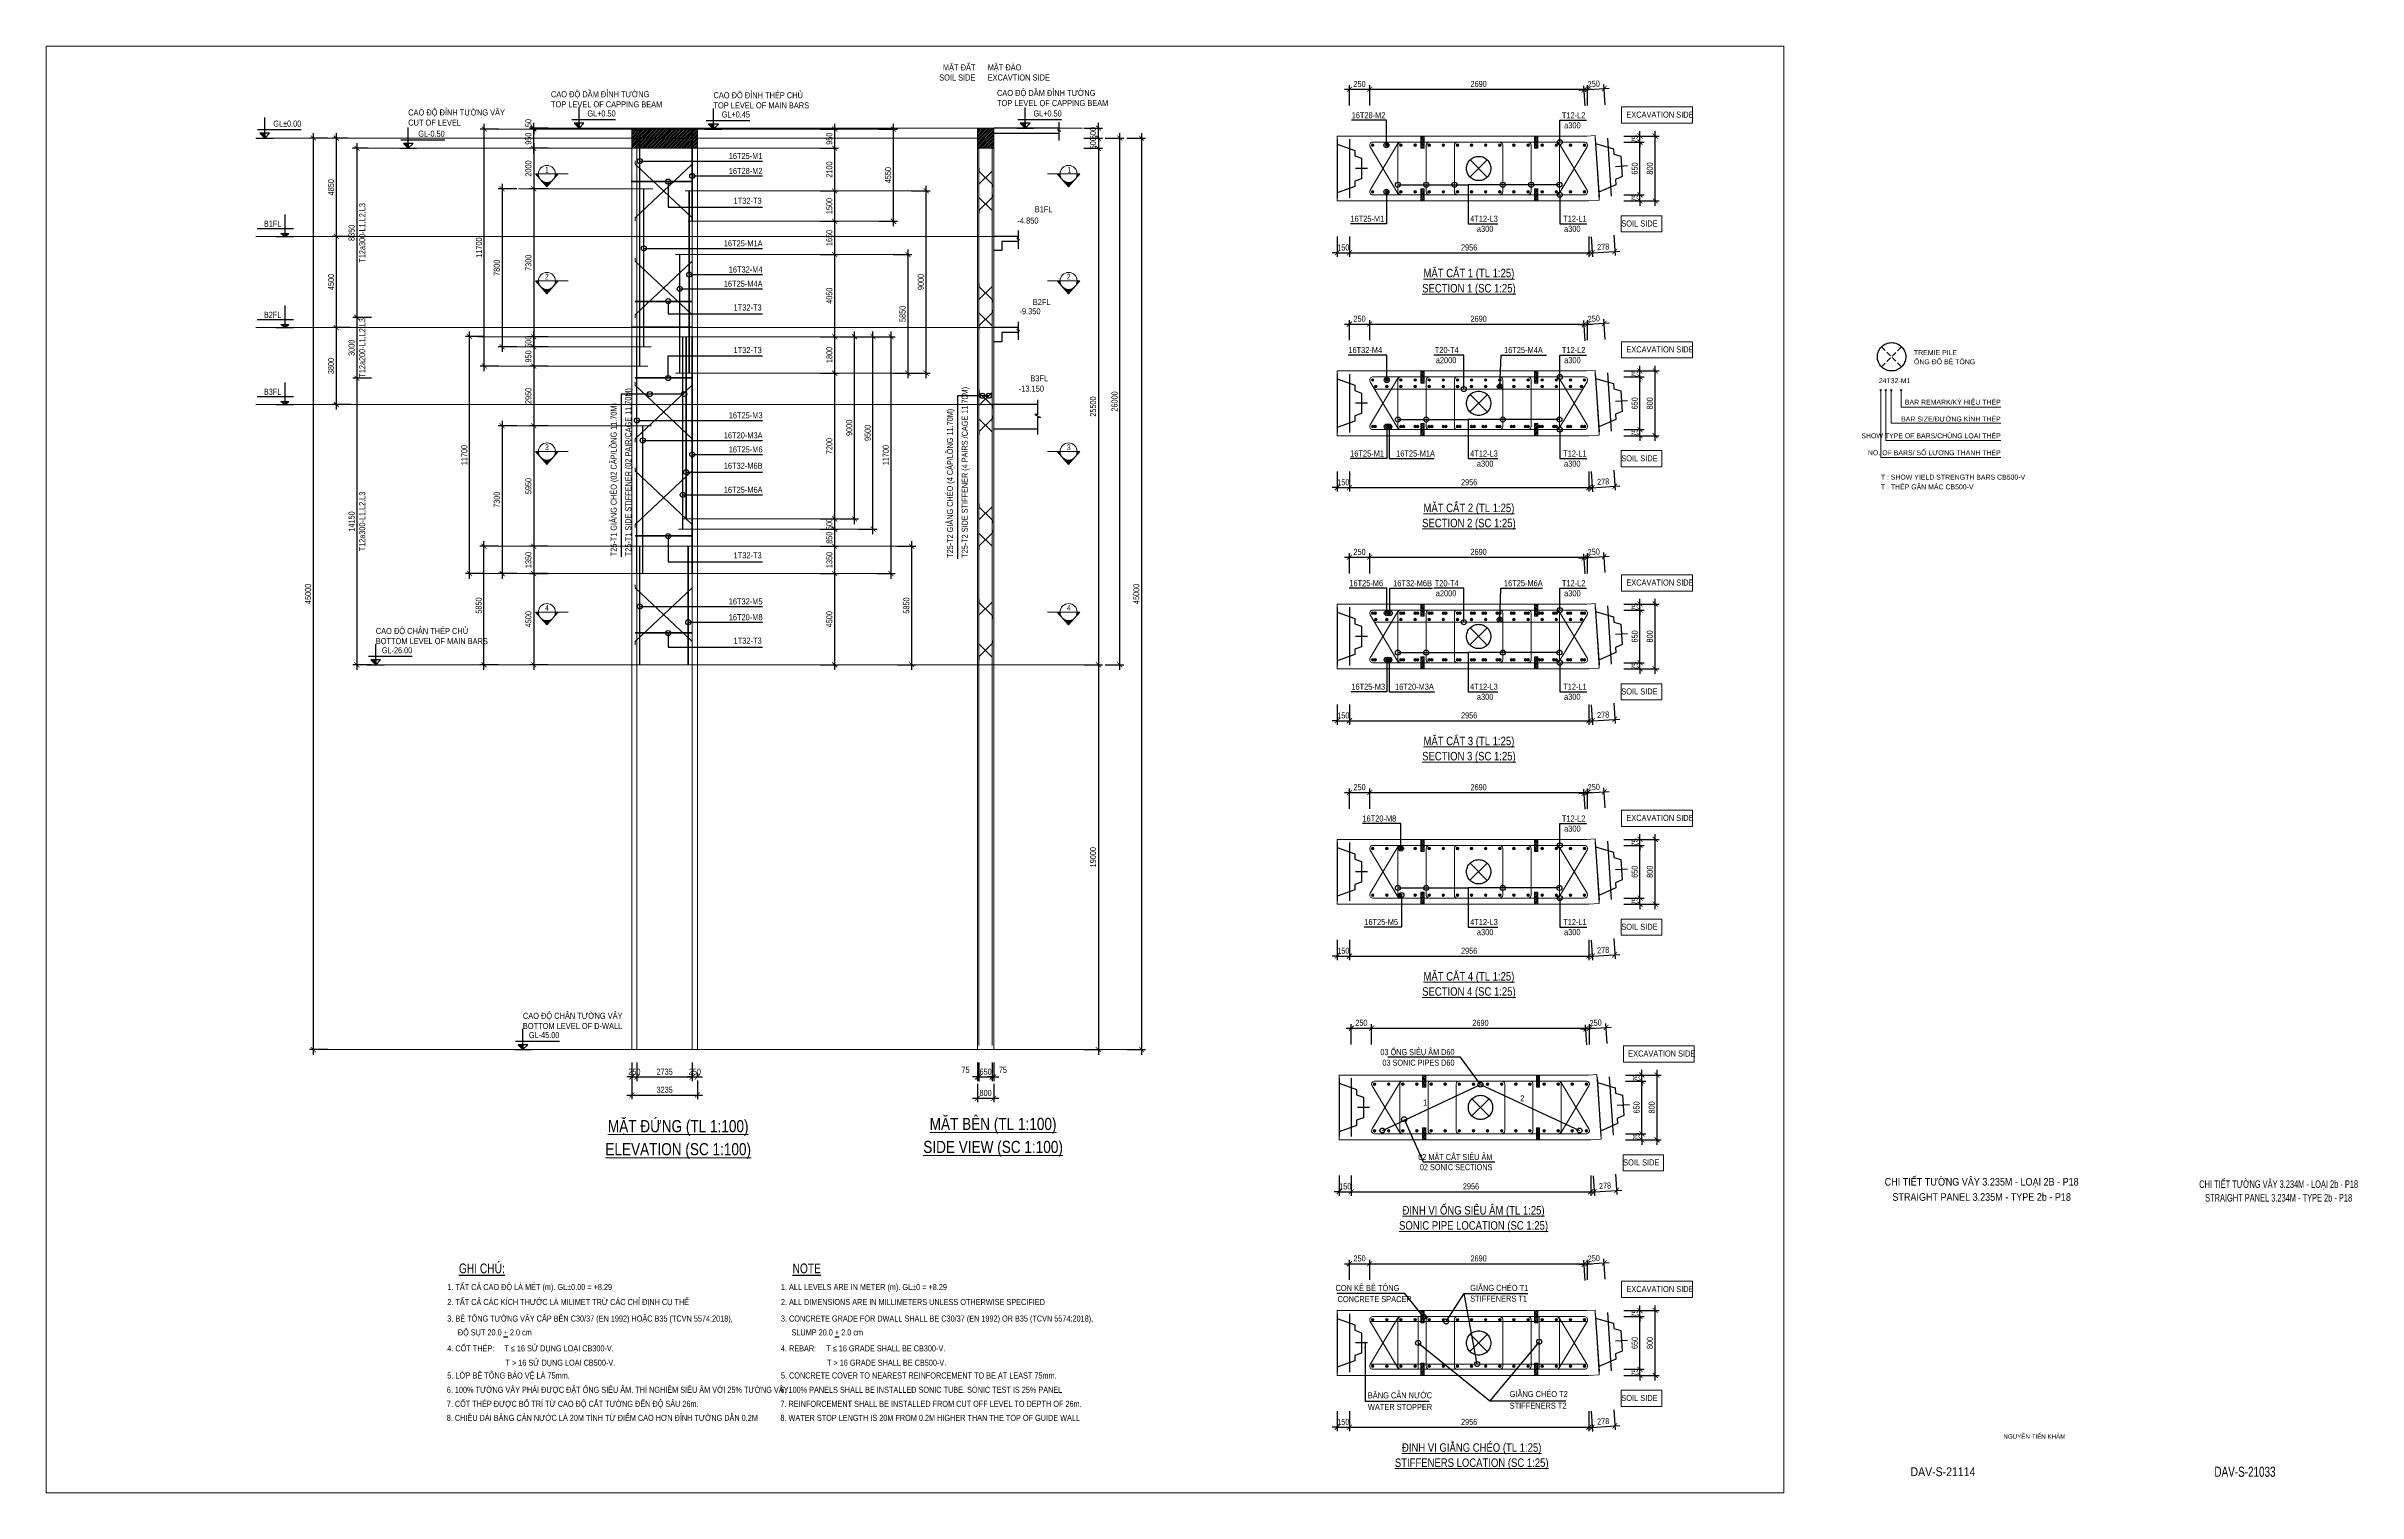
# Paper-space layout 'DAV-S-21114' of a CAD drawing. Header units: millimetres. Extents: x 33 to 946, y 16 to 587.
# The model-space entities are those that its viewports show. They can reach past a viewport. Long polylines and large blocks are cut down to what shows.
import ezdxf
from ezdxf.enums import TextEntityAlignment as Align

# ---------------------------------------------------------------- set-up
doc = ezdxf.new("R2010")
doc.units = ezdxf.units.MM
doc.header["$LTSCALE"] = 1200
doc.header["$PDMODE"] = 3
for name, pattern in [('CENTER', [2, 1.25, -0.25, 0.25, -0.25]), ('CENTER2', [1.125, 0.75, -0.125, 0.125, -0.125]), ('CONTINOUS', [0]), ('HIDDEN', [0.375, 0.25, -0.125])]:
    doc.linetypes.add(name, pattern=pattern)
for name, color, linetype in [('0-TITLE', 1, 'Continuous'), ('CDC -TEXT KHUNG', 7, 'Continuous'), ('CDC.02.DIM', 1, 'Continuous'), ('CDC.04.HIDDEN', 8, 'HIDDEN'), ('CDC.06.TEXT', 2, 'Continuous'), ('CDC.10.HATCH', 251, 'Continuous'), ('CDC.11.NOTE', 8, 'Continuous'), ('CDC_06.TEXT', 2, 'Continuous'), ('MCSA', 5, 'HIDDEN'), ('MIE', 5, 'HIDDEN'), ('Q-Dim-line', 75, 'Continuous')]:
    doc.layers.add(name, color=color, linetype=linetype)
for name, color, linetype, lineweight in [('1', 9, 'Continuous', 13), ('5', 5, 'Continuous', 13), ('BOUND', 3, 'Continuous', 20), ('C1CO', 4, 'Continuous', 35), ('CODE', 3, 'Continuous', 15), ('CWS', 8, 'HIDDEN', 9), ('ENOTE', 2, 'Continuous', 15), ('GRID', 74, 'CENTER', 15), ('Grid line', 160, 'CENTER2', 5), ('HIDE', 8, 'HIDDEN', 13), ('K-THUOC', 1, 'Continuous', 18), ('LEADER', 8, 'Continuous', 9), ('MCT', 6, 'Continuous', 20), ('PIPE60', 1, 'Continuous', 25), ('Q-Leader-line', 129, 'Continuous', 9), ('Q-Text', 2, 'Continuous', 5), ('S-Beam - Cont', 60, 'Continuous', 25), ('T1CO', 4, 'Continuous', 20), ('T1HI', 4, 'HIDDEN', 13), ('T2CO', 4, 'Continuous', 30), ('T2HI', 4, 'HIDDEN', 13), ('TCCO', 4, 'Continuous', 35), ('TCHI', 4, 'HIDDEN', 30), ('TEXTEN', 3, 'Continuous', 13), ('TEXTMA', 2, 'Continuous', 13), ('TEXTVN', 2, 'Continuous', 20), ('TIE', 4, 'Continuous', 13)]:
    doc.layers.add(name, color=color, linetype=linetype, lineweight=lineweight)
doc.styles.add('Arial', font='arial.ttf', dxfattribs={"height": 480})
doc.styles.add('BIGTEXT', font='arial.ttf', dxfattribs={"width": 0.8})
doc.styles.add('DB_Arial', font='arial.ttf', dxfattribs={"width": 0.8})
doc.styles.add('DIMTEXT', font='romans.shx', dxfattribs={"width": 0.8})
doc.styles.add('KT CDC', font='arial.ttf', dxfattribs={"width": 0.85, "height": 200})
doc.styles.add('SMTEXT', font='arial.ttf', dxfattribs={"width": 0.75})
doc.styles.add('TEXTVN', font='VHELVCN.TTF', dxfattribs={"width": 0.8})
doc.dimstyles.new('75', dxfattribs={"dimscale": 75, "dimtxt": 1.4, "dimasz": 1, "dimexe": 1, "dimexo": 0, "dimgap": 0.6, "dimtad": 1, "dimdec": 0, "dimdsep": 46, "dimtxsty": 'DIMTEXT', "dimblk": 'ARCHTICK', "dimcen": 100, "dimdle": 0.2, "dimclrd": 75, "dimclre": 8, "dimclrt": 7, "dimadec": 1, "dimazin": 0, "dimtfac": 1, "dimtdec": 0, "dimtix": 1, "dimtmove": 2, "dimatfit": 3, "dimldrblk": 'ORIGIN', "dimfxl": 7, "dimfxlon": 1, "dimtolj": 1, "dimtzin": 0, "dimarcsym": 1})
doc.dimstyles.new('BSV1-100', dxfattribs={"dimtxt": 300, "dimasz": 250, "dimexe": 200, "dimexo": 0, "dimgap": 108, "dimtad": 1, "dimdec": 0, "dimdsep": 46, "dimtxsty": 'SMTEXT', "dimblk": 'ARCHTICK', "dimcen": 100, "dimdle": 250, "dimclrd": 256, "dimclre": 256, "dimclrt": 1, "dimadec": 0, "dimazin": 0, "dimtfac": 1, "dimtdec": 0, "dimtix": 1, "dimtmove": 2, "dimatfit": 3, "dimfxl": 720, "dimfxlon": 1, "dimtolj": 1, "dimtzin": 0, "dimarcsym": 0})
doc.dimstyles.new('BSV25', dxfattribs={"dimtxt": 300, "dimasz": 250, "dimexe": 200, "dimexo": 0, "dimgap": 108, "dimtad": 1, "dimdec": 0, "dimlfac": 0.25, "dimdsep": 46, "dimtxsty": 'SMTEXT', "dimblk": 'ARCHTICK', "dimcen": 100, "dimdle": 250, "dimclrd": 256, "dimclre": 256, "dimclrt": 2, "dimadec": 0, "dimazin": 0, "dimtfac": 1, "dimtdec": 0, "dimtix": 1, "dimtmove": 2, "dimatfit": 3, "dimfxl": 800, "dimfxlon": 1, "dimtolj": 1, "dimtzin": 0, "dimarcsym": 0})

psp = doc.layouts.new('DAV-S-21114')

# ---------------------------------------------------------------- texts
at = {"layer": 'CDC_06.TEXT', "color": 4, "style": 'BIGTEXT', "width": 0.7}
for s, p in [('CHI TIẾT TƯỜNG VÂY 3.234M - LOẠI 2b - P18', (914.4, 137.83)), ('STRAIGHT PANEL 3.234M - TYPE 2b - P18', (914.4, 132.39))]:
    psp.add_text(s, height=3, dxfattribs=at).set_placement(p, align=Align.MIDDLE)
at = {"layer": 'CDC_06.TEXT', "color": 2, "linetype": 'ByBlock', "style": 'SMTEXT', "width": 0.7}
psp.add_text('DAV-S-21033', height=4, dxfattribs=at).set_placement((901.12, 24.19), align=Align.MIDDLE)

msp = doc.modelspace()

# ---------------------------------------------------------------- texts
at = {"layer": 'ENOTE', "style": 'DB_Arial', "width": 0.8}
for s, p in [('-4.850', (3103739.8, -101459.3)), ('-9.350', (3103840.1, -105938.8)), ('-13.150', (3103807, -109757.1))]:
    msp.add_text(s, height=300, dxfattribs=at).set_placement(p)
at = {"layer": 'TEXTEN', "style": 'DB_Arial', "width": 0.8}
for s, p in [('T12-L2', (3131778.6, -96259.7)), ('4T12-L3', (3127454.3, -101369.7)), ('T12-L1', (3131842.7, -101369.7)), ('a300', (3127237.6, -101869.7)), ('T20-T4', (3125521.9, -107851.6)), ('T12-L2', (3131778.6, -107851.6)), ('4T12-L3', (3127454.3, -112961.6)), ('T12-L1', (3131842.7, -112961.6)), ('a300', (3127237.6, -113461.6)), ('T20-T4', (3125521.9, -119361.7)), ('T12-L2', (3131778.6, -119361.7)), ('4T12-L3', (3127454.3, -124471.7)), ('T12-L1', (3131842.7, -124471.7)), ('a300', (3127237.6, -124971.7)), ('T12-L2', (3131778.6, -130980.5)), ('4T12-L3', (3127454.3, -136090.5)), ('T12-L1', (3131842.7, -136090.5)), ('a300', (3127237.6, -136590.5))]:
    msp.add_text(s, height=300, dxfattribs=at).set_placement(p, align=Align.RIGHT)
for s, p in [('a300', (3130728.9, -96759.7)), ('a300', (3130722.7, -101869.7)), ('a2000', (3124391.5, -108351.6)), ('a300', (3130728.9, -108351.6)), ('a300', (3130722.7, -113461.6)), ('a2000', (3124391.5, -119861.7)), ('a300', (3130728.9, -119861.7)), ('a300', (3130722.7, -124971.7)), ('a300', (3130728.9, -131480.5)), ('a300', (3130722.7, -136590.5))]:
    msp.add_text(s, height=300, dxfattribs=at).set_placement(p)
at = {"layer": 'TEXTMA', "style": 'DB_Arial', "width": 0.8}
for s, p in [('16T28-M2', (3120238.6, -96259.7)), ('16T25-M1', (3120177.1, -101369.7)), ('16T32-M4', (3120074, -107851.6)), ('16T25-M4A', (3127762.1, -107851.6)), ('16T25-M1', (3120165.6, -112961.6)), ('16T25-M1A', (3122436.7, -112961.6)), ('16T25-M6', (3120123.5, -119361.7)), ('16T32-M6B', (3122289.5, -119363.9)), ('16T25-M6A', (3127757.3, -119361.7)), ('16T25-M3', (3120221.9, -124471.7)), ('16T20-M3A', (3122381.6, -124471.7)), ('16T20-M8', (3120770.2, -130980.5)), ('16T25-M5', (3120862, -136090.5))]:
    msp.add_text(s, height=300, dxfattribs=at).set_placement(p)
for s, p in [('16T25-M1', (3091155.9, -98274.3)), ('16T28-M2', (3091155.9, -99009.4)), ('1T32-T3', (3091111.7, -100483.1)), ('16T25-M1A', (3091155.9, -102585.2)), ('16T32-M4', (3091155.9, -103875.4)), ('16T25-M4A', (3091155.9, -104581.5)), ('1T32-T3', (3091111.7, -105751.4)), ('1T32-T3', (3091111.7, -107855.6)), ('16T20-M3A', (3091155.9, -112063.3)), ('16T25-M3', (3091155.9, -111074.8)), ('16T25-M6', (3091155.9, -112758)), ('16T32-M6B', (3091155.9, -113565.6)), ('16T25-M6A', (3091155.9, -114751.3)), ('1T32-T3', (3091111.7, -117986.1)), ('16T32-M5', (3091155.9, -120262.1)), ('16T20-M8', (3091155.9, -121042.1)), ('1T32-T3', (3091111.7, -122199.1))]:
    msp.add_text(s, height=300, rotation=360, dxfattribs=at).set_placement(p, align=Align.RIGHT)
for s, p in [('WATER STOPPER', (3121038.9, -160032.8)), ('BĂNG CẢN NƯỚC', (3121038.9, -159457.8))]:
    msp.add_text(s, height=300, rotation=360, dxfattribs=at).set_placement(p)
at = {"layer": 'TEXTVN', "style": 'DB_Arial', "width": 0.8}
for s, p in [('MẶT ĐẤT', (3101667.1, -93896.7)), ('SOIL SIDE', (3101667.1, -94396.7)), ('SOIL SIDE', (3135341.2, -101605.4)), ('SOIL SIDE', (3135341.2, -113197.4)), ('SOIL SIDE', (3135341.2, -124707.4)), ('SOIL SIDE', (3135341.2, -136326.2)), ('SOIL SIDE', (3135433.2, -147960.3)), ('SOIL SIDE', (3135341.2, -159588.5))]:
    msp.add_text(s, height=300, dxfattribs=at).set_placement(p, align=Align.RIGHT)
for s, p in [('MẶT ĐÀO', (3102267.1, -93896.7)), ('EXCAVTION SIDE', (3102267.1, -94396.7)), ('CAO ĐỘ ĐỈNH TƯỜNG VÂY', (3073662.1, -96122.4)), ('TOP LEVEL OF CAPPING BEAM', (3080709.5, -95722.4)), ('CAO ĐỘ DẦM ĐỈNH TƯỜNG', (3080709.5, -95222.4)), ('TOP LEVEL OF MAIN BARS', (3088732.8, -95772.4)), ('CAO ĐỘ ĐỈNH THÉP CHỦ', (3088732.8, -95272.4)), ('TOP LEVEL OF CAPPING BEAM', (3102730.8, -95659.6)), ('CAO ĐỘ DẦM ĐỈNH TƯỜNG', (3102730.8, -95159.6)), ('CUT OF LEVEL', (3073662.1, -96622.4)), ('EXCAVATION SIDE', (3133798.9, -96228.8)), ('B1FL', (3104593.2, -100900.2)), ('B2FL', (3104498.7, -105482.5)), ('EXCAVATION SIDE', (3133798.9, -107820.8)), ('B3FL', (3104376.7, -109246.7)), ('EXCAVATION SIDE', (3133798.9, -119330.8)), ('CAO ĐỘ CHÂN THÉP CHỦ', (3072060.5, -121722.4)), ('BOTTOM LEVEL OF MAIN BARS', (3072060.5, -122222.4)), ('EXCAVATION SIDE', (3133798.9, -130949.6)), ('CAO ĐỘ CHÂN TƯỜNG VÂY', (3079323.5, -140722.4)), ('BOTTOM LEVEL OF D-WALL', (3079323.5, -141222.4)), ('EXCAVATION SIDE', (3133890.9, -142583.7)), ('EXCAVATION SIDE', (3133798.9, -154211.9))]:
    msp.add_text(s, height=300, dxfattribs=at).set_placement(p)
for s, p in [('%%UMẶT CẮT 1 (TL 1:25)', (3126027.6, -103901.5)), ('%%USECTION 1 (SC 1:25)', (3126027.6, -104701.5)), ('%%UMẶT CẮT 2 (TL 1:25)', (3126027.6, -115493.5)), ('%%USECTION 2 (SC 1:25)', (3126027.6, -116293.5)), ('%%UMẶT CẮT 3 (TL 1:25)', (3126027.6, -127003.6)), ('%%USECTION 3 (SC 1:25)', (3126027.6, -127803.6)), ('%%USECTION 4 (SC 1:25)', (3126027.6, -139422.3)), ('%%UMẶT CẮT 4 (TL 1:25)', (3126027.6, -138622.3)), ('%%UĐỊNH VỊ ỐNG SIÊU ÂM (TL 1:25)', (3126256.3, -150171.9)), ('%%USONIC PIPE LOCATION (SC 1:25)', (3126256.3, -150971.9)), ('%%UĐỊNH VỊ GIẰNG CHÉO (TL 1:25)', (3126164.3, -161884.6)), ('%%USTIFFENERS LOCATION (SC 1:25)', (3126164.3, -162684.6))]:
    msp.add_text(s, height=420, rotation=360, dxfattribs=at).set_placement(p, align=Align.MIDDLE)
at = {"layer": 'TEXTVN', "lineweight": 20, "style": 'SMTEXT', "width": 0.75}
for s, p in [('T25-T1 SIDE STIFFENER (02 PAIR/CAGE 11.70M)', (3084674.7, -117878.2)), ('T25-T2 SIDE STIFFENER (4 PAIRS /CAGE 11.70M)', (3101288.8, -117959.8)), ('T25-T1 GIẰNG CHÉO (02 CẶP/LỒNG 11.70M)', (3083954.7, -117878.2)), ('T25-T2 GIẰNG CHÉO (4 CẶP/LỒNG 11.70M)', (3100558.8, -117959.8))]:
    msp.add_text(s, height=300, rotation=90, dxfattribs=at).set_placement(p)
for s, p in [('03 ỐNG SIÊU ÂM D60', (3125316.7, -142514)), ('03 SONIC PIPES D60', (3125316.7, -143034)), ('02 MẶT CẮT SIÊU ÂM', (3127185.4, -147693.7)), ('02 SONIC SECTIONS', (3127185.4, -148193.7))]:
    msp.add_text(s, height=300, dxfattribs=at).set_placement(p, align=Align.RIGHT)
at = {"layer": 'TEXTVN', "style": 'DB_Arial', "width": 0.8}
for s, p in [('1', (3123864.8, -145001.4)), ('2', (3128662.1, -144795.5))]:
    msp.add_text(s, height=300, rotation=360, dxfattribs=at).set_placement(p, align=Align.CENTER)
for s, p in [('%%UMẶT ĐỨNG (TL 1:100)', (3086991.3, -146029.4)), ('%%UMẶT BÊN (TL 1:100)', (3102536.7, -145918.2)), ('%%UELEVATION (SC 1:100)', (3086991.3, -147229.4)), ('%%USIDE VIEW (SC 1:100)', (3102536.7, -147118.2))]:
    msp.add_text(s, height=600, dxfattribs=at).set_placement(p, align=Align.MIDDLE)
for s, p in [('CON KÊ BÊ TÔNG', (3119440.6, -154157.9)), ('GIẰNG CHÉO T1', (3126090, -154153.8)), (' CONCRETE SPACER', (3119440.6, -154707.9)), ('STIFFENERS T1', (3126090, -154683.8)), ('STIFFENERS T2', (3128038.7, -159969.6)), ('GIẰNG CHÉO T2', (3128038.7, -159394.6))]:
    msp.add_text(s, height=300, rotation=360, dxfattribs=at).set_placement(p)

# ---------------------------------------------------------------- blocks, each defined once
blk = doc.blocks.new('_ArchTick')
at = {"color": 0, "linetype": 'ByBlock', "const_width": 0.15}
blk.add_lwpolyline([(-0.5, -0.5), (0.5, 0.5)], dxfattribs=at)
blk = doc.blocks.new('_Origin')
at = {"color": 0, "linetype": 'ByBlock', "lineweight": -2}
blk.add_line((0, 0), (-1, 0), dxfattribs=at)
blk.add_circle((0, 0), 0.5, dxfattribs=at)
blk = doc.blocks.new('*U2830')
at = {"layer": 'CDC -TEXT KHUNG', "color": 6, "width": 0.85}
for tag, height, style, p in [('TEN_BV_V', 3, 'SMTEXT', (-50.06, 121.5)), ('TEN_BV_E', 3, 'Arial', (-50.06, 115.5)), ('SH_BV', 3.5, 'Arial', (-65.35, 7.06))]:
    blk.add_attdef(tag, text='', height=height, dxfattribs=dict(at, style=style)).set_placement(p, align=Align.MIDDLE_CENTER)
blk = doc.blocks.new('*D1674')
at = {"layer": 'Defpoints', "color": 0, "transparency": 16777216}
for p in [(3101766, -143142), (3102566, -143142), (3102566, -144642)]:
    blk.add_point(p, dxfattribs=at)
at = {"layer": 'K-THUOC', "lineweight": -2, "transparency": 16777216}
for p, q in [((3101516, -144642), (3102816, -144642)), ((3101766, -143922), (3101766, -144842)), ((3102566, -143922), (3102566, -144842))]:
    blk.add_line(p, q, dxfattribs=at)
at = {"layer": 'K-THUOC', "lineweight": -2, "transparency": 16777216, "xscale": 250, "yscale": 250, "zscale": 250, "rotation": 180}
blk.add_blockref('_ArchTick', (3101766, -144642), dxfattribs=at)
at = {"layer": 'K-THUOC', "lineweight": -2, "transparency": 16777216, "xscale": 250, "yscale": 250, "zscale": 250}
blk.add_blockref('_ArchTick', (3102566, -144642), dxfattribs=at)
at = {"layer": 'K-THUOC', "color": 1, "transparency": 16777216, "insert": (3102166, -144381), "char_height": 300, "attachment_point": 5, "style": 'SMTEXT'}
blk.add_mtext('\\A1;800', dxfattribs=at)
blk = doc.blocks.new('*D1675')
at = {"layer": 'Defpoints', "color": 0, "transparency": 16777216}
for p in [(3101766, -142842), (3101841, -142842), (3101841, -143592)]:
    blk.add_point(p, dxfattribs=at)
at = {"layer": 'K-THUOC', "lineweight": -2, "transparency": 16777216}
for p, q in [((3101766, -143592), (3101516, -143592)), ((3101766, -142872), (3101766, -143792)), ((3101766, -143592), (3101841, -143592)), ((3101841, -142872), (3101841, -143792)), ((3101841, -143592), (3102091, -143592))]:
    blk.add_line(p, q, dxfattribs=at)
at = {"layer": 'K-THUOC', "lineweight": -2, "transparency": 16777216, "xscale": 250, "yscale": 250, "zscale": 250}
blk.add_blockref('_ArchTick', (3101766, -143592), dxfattribs=at)
at = {"layer": 'K-THUOC', "lineweight": -2, "transparency": 16777216, "xscale": 250, "yscale": 250, "zscale": 250, "rotation": 180}
blk.add_blockref('_ArchTick', (3101841, -143592), dxfattribs=at)
at = {"layer": 'K-THUOC', "color": 1, "transparency": 16777216, "insert": (3101175, -143242), "char_height": 300, "attachment_point": 5, "style": 'SMTEXT'}
blk.add_mtext('\\A1;75', dxfattribs=at)
blk = doc.blocks.new('*D1676')
at = {"layer": 'Defpoints', "color": 0, "transparency": 16777216}
for p in [(3101841, -142842), (3102491, -142842), (3102491, -143592)]:
    blk.add_point(p, dxfattribs=at)
at = {"layer": 'K-THUOC', "lineweight": -2, "transparency": 16777216}
for p, q in [((3101841, -143592), (3101591, -143592)), ((3101841, -142872), (3101841, -143792)), ((3101841, -143592), (3102491, -143592)), ((3102491, -142872), (3102491, -143792)), ((3102491, -143592), (3102741, -143592))]:
    blk.add_line(p, q, dxfattribs=at)
at = {"layer": 'K-THUOC', "lineweight": -2, "transparency": 16777216, "xscale": 250, "yscale": 250, "zscale": 250}
blk.add_blockref('_ArchTick', (3101841, -143592), dxfattribs=at)
at = {"layer": 'K-THUOC', "lineweight": -2, "transparency": 16777216, "xscale": 250, "yscale": 250, "zscale": 250, "rotation": 180}
blk.add_blockref('_ArchTick', (3102491, -143592), dxfattribs=at)
at = {"layer": 'K-THUOC', "color": 1, "transparency": 16777216, "insert": (3102166, -143331), "char_height": 300, "attachment_point": 5, "style": 'SMTEXT'}
blk.add_mtext('\\A1;650', dxfattribs=at)
blk = doc.blocks.new('*D1677')
at = {"layer": 'Defpoints', "color": 0, "transparency": 16777216}
for p in [(3102491, -142842), (3102566, -142842), (3102566, -143592)]:
    blk.add_point(p, dxfattribs=at)
at = {"layer": 'K-THUOC', "lineweight": -2, "transparency": 16777216}
for p, q in [((3102491, -143592), (3102241, -143592)), ((3102491, -142872), (3102491, -143792)), ((3102491, -143592), (3102566, -143592)), ((3102566, -142872), (3102566, -143792)), ((3102566, -143592), (3102816, -143592))]:
    blk.add_line(p, q, dxfattribs=at)
at = {"layer": 'K-THUOC', "lineweight": -2, "transparency": 16777216, "xscale": 250, "yscale": 250, "zscale": 250}
blk.add_blockref('_ArchTick', (3102491, -143592), dxfattribs=at)
at = {"layer": 'K-THUOC', "lineweight": -2, "transparency": 16777216, "xscale": 250, "yscale": 250, "zscale": 250, "rotation": 180}
blk.add_blockref('_ArchTick', (3102566, -143592), dxfattribs=at)
at = {"layer": 'K-THUOC', "color": 1, "transparency": 16777216, "insert": (3103021, -143242), "char_height": 300, "attachment_point": 5, "style": 'SMTEXT'}
blk.add_mtext('\\A1;75', dxfattribs=at)
blk = doc.blocks.new('*D1678')
at = {"layer": 'Defpoints', "color": 0, "transparency": 16777216}
for p in [(3068981, -97242), (3070503, -97242), (3073623, -142242)]:
    blk.add_point(p, dxfattribs=at)
at = {"layer": 'K-THUOC', "lineweight": -2, "transparency": 16777216}
for p, q in [((3068981, -142492), (3068981, -96992)), ((3069701, -97242), (3068781, -97242)), ((3069701, -142242), (3068781, -142242))]:
    blk.add_line(p, q, dxfattribs=at)
at = {"layer": 'K-THUOC', "lineweight": -2, "transparency": 16777216, "xscale": 250, "yscale": 250, "zscale": 250}
for p, rotation in [((3068981, -97242), 90), ((3068981, -142242), 270)]:
    blk.add_blockref('_ArchTick', p, dxfattribs=dict(at, rotation=rotation))
at = {"layer": 'K-THUOC', "color": 1, "transparency": 16777216, "insert": (3068720, -119742), "char_height": 300, "attachment_point": 5, "rotation": 90, "style": 'SMTEXT'}
blk.add_mtext('\\A1;45000', dxfattribs=at)
blk = doc.blocks.new('*D1679')
at = {"layer": 'Defpoints', "color": 0, "transparency": 16777216}
for p in [(3084704, -106092), (3071129, -109092), (3084704, -109092)]:
    blk.add_point(p, dxfattribs=at)
at = {"layer": 'K-THUOC', "lineweight": -2, "transparency": 16777216}
for p, q in [((3071849, -106092), (3070929, -106092)), ((3071129, -105842), (3071129, -109342)), ((3071849, -109092), (3070929, -109092))]:
    blk.add_line(p, q, dxfattribs=at)
at = {"layer": 'K-THUOC', "lineweight": -2, "transparency": 16777216, "xscale": 250, "yscale": 250, "zscale": 250}
for p, rotation in [((3071129, -106092), 90), ((3071129, -109092), 270)]:
    blk.add_blockref('_ArchTick', p, dxfattribs=dict(at, rotation=rotation))
at = {"layer": 'K-THUOC', "color": 1, "transparency": 16777216, "char_height": 300, "attachment_point": 5, "rotation": 90, "style": 'SMTEXT'}
for s, insert in [('\\A1;3000', (3070867, -107592)), ('\\A1;T12a200-L1,L2,L3', (3071417, -107592))]:
    blk.add_mtext(s, dxfattribs=dict(at, insert=insert))
blk = doc.blocks.new('*D1680')
at = {"layer": 'Defpoints', "color": 0, "transparency": 16777216}
for p in [(3084704, -109092), (3071129, -123242), (3077931, -123242)]:
    blk.add_point(p, dxfattribs=at)
at = {"layer": 'K-THUOC', "lineweight": -2, "transparency": 16777216}
for p, q in [((3071849, -109092), (3070929, -109092)), ((3071129, -108842), (3071129, -123492)), ((3071849, -123242), (3070929, -123242))]:
    blk.add_line(p, q, dxfattribs=at)
at = {"layer": 'K-THUOC', "lineweight": -2, "transparency": 16777216, "xscale": 250, "yscale": 250, "zscale": 250}
for p, rotation in [((3071129, -109092), 90), ((3071129, -123242), 270)]:
    blk.add_blockref('_ArchTick', p, dxfattribs=dict(at, rotation=rotation))
at = {"layer": 'K-THUOC', "color": 1, "transparency": 16777216, "char_height": 300, "attachment_point": 5, "rotation": 90, "style": 'SMTEXT'}
for s, insert in [('\\A1;T12a300-L1,L2,L3', (3071417, -116167)), ('\\A1;14150', (3070868, -116167))]:
    blk.add_mtext(s, dxfattribs=dict(at, insert=insert))
blk = doc.blocks.new('SIGSEC')
at = {"layer": '1', "lineweight": 9}
h = blk.add_hatch(color=256, dxfattribs=at)
h.dxf.hatch_style = 1
h.paths.add_polyline_path([(-420, 0), (-560, 0), (-315, -278, -0.1826758)])
h = blk.add_hatch(color=256, dxfattribs=at)
h.dxf.hatch_style = 1
h.paths.add_polyline_path([(560, 0), (420, 0, -0.1826758), (315, -278)])
h = blk.add_hatch(color=256, dxfattribs=at)
h.dxf.hatch_style = 1
h.paths.add_polyline_path([(315, -278, -0.4514162), (-315, -278), (0, -635)])
at = {"layer": '1', "lineweight": 9, "elevation": 0}
blk.add_lwpolyline([(1050, 0), (-560, 0), (0, -635), (560, 0)], dxfattribs=at)
at = {"layer": '1', "lineweight": 9}
blk.add_circle((0, 0), 420, dxfattribs=at)
at = {"layer": 'BOUND', "lineweight": 9, "style": 'TEXTVN', "width": 0.8}
blk.add_attdef('SEC', text='', height=280, dxfattribs=at).set_placement((0, 210, 0), align=Align.MIDDLE_CENTER)
blk = doc.blocks.new('*D1681')
at = {"layer": 'Defpoints', "color": 0, "transparency": 16777216}
for p in [(3071679, -97742), (3071129, -106092), (3084704, -106092)]:
    blk.add_point(p, dxfattribs=at)
at = {"layer": 'K-THUOC', "lineweight": -2, "transparency": 16777216}
for p, q in [((3071679, -97742), (3070929, -97742)), ((3071129, -97492), (3071129, -106342)), ((3071849, -106092), (3070929, -106092))]:
    blk.add_line(p, q, dxfattribs=at)
at = {"layer": 'K-THUOC', "lineweight": -2, "transparency": 16777216, "xscale": 250, "yscale": 250, "zscale": 250}
for p, rotation in [((3071129, -97742), 90), ((3071129, -106092), 270)]:
    blk.add_blockref('_ArchTick', p, dxfattribs=dict(at, rotation=rotation))
at = {"layer": 'K-THUOC', "color": 1, "transparency": 16777216, "char_height": 300, "attachment_point": 5, "rotation": 90, "style": 'SMTEXT'}
for s, insert in [('\\A1;T12a300-L1,L2,L3', (3071417, -101917)), ('\\A1;8350', (3070867, -101917))]:
    blk.add_mtext(s, dxfattribs=dict(at, insert=insert))
blk = doc.blocks.new('tag_cd')
at = {"layer": 'CDC.10.HATCH'}
blk.add_hatch(color=256, dxfattribs=at).paths.add_polyline_path([(180, 240), (420, 0), (420, 240)])
at = {"layer": 'CDC.02.DIM'}
for points in [[(0, 0), (840, 0)], [(60, 420), (2220, 420)], [(420, 240), (420, 0), (660, 240), (180, 240), (420, 0), (420, 1020)]]:
    blk.add_lwpolyline(points, dxfattribs=at)
at = {"layer": 'CDC.06.TEXT', "ltscale": 0.5, "style": 'SMTEXT', "width": 0.75}
blk.add_attdef('CD', text='', height=300, dxfattribs=at).set_placement((2220, 570), align=Align.RIGHT)
blk = doc.blocks.new('*D1682')
at = {"layer": 'Defpoints', "color": 0, "transparency": 16777216}
for p in [(3070676, -97242), (3070113, -102092), (3102823, -102092)]:
    blk.add_point(p, dxfattribs=at)
at = {"layer": 'K-THUOC', "lineweight": -2, "transparency": 16777216}
for p, q in [((3070113, -96992), (3070113, -102342)), ((3070676, -97242), (3069913, -97242)), ((3070833, -102092), (3069913, -102092))]:
    blk.add_line(p, q, dxfattribs=at)
at = {"layer": 'K-THUOC', "lineweight": -2, "transparency": 16777216, "xscale": 250, "yscale": 250, "zscale": 250}
for p, rotation in [((3070113, -97242), 90), ((3070113, -102092), 270)]:
    blk.add_blockref('_ArchTick', p, dxfattribs=dict(at, rotation=rotation))
at = {"layer": 'K-THUOC', "color": 1, "transparency": 16777216, "insert": (3069852, -99667), "char_height": 300, "attachment_point": 5, "rotation": 90, "style": 'SMTEXT'}
blk.add_mtext('\\A1;4850', dxfattribs=at)
blk = doc.blocks.new('*D1683')
at = {"layer": 'Defpoints', "color": 0, "transparency": 16777216}
for p in [(3102823, -102092), (3070113, -106592), (3102807, -106592)]:
    blk.add_point(p, dxfattribs=at)
at = {"layer": 'K-THUOC', "lineweight": -2, "transparency": 16777216}
for p, q in [((3070833, -102092), (3069913, -102092)), ((3070113, -101842), (3070113, -106842)), ((3070833, -106592), (3069913, -106592))]:
    blk.add_line(p, q, dxfattribs=at)
at = {"layer": 'K-THUOC', "lineweight": -2, "transparency": 16777216, "xscale": 250, "yscale": 250, "zscale": 250}
for p, rotation in [((3070113, -102092), 90), ((3070113, -106592), 270)]:
    blk.add_blockref('_ArchTick', p, dxfattribs=dict(at, rotation=rotation))
at = {"layer": 'K-THUOC', "color": 1, "transparency": 16777216, "insert": (3069852, -104342), "char_height": 300, "attachment_point": 5, "rotation": 90, "style": 'SMTEXT'}
blk.add_mtext('\\A1;4500', dxfattribs=at)
blk = doc.blocks.new('*D1684')
at = {"layer": 'Defpoints', "color": 0, "transparency": 16777216}
for p in [(3101550, -106592), (3070113, -110392), (3102807, -110392)]:
    blk.add_point(p, dxfattribs=at)
at = {"layer": 'K-THUOC', "lineweight": -2, "transparency": 16777216}
for p, q in [((3070833, -106592), (3069913, -106592)), ((3070113, -106342), (3070113, -110642)), ((3070833, -110392), (3069913, -110392))]:
    blk.add_line(p, q, dxfattribs=at)
at = {"layer": 'K-THUOC', "lineweight": -2, "transparency": 16777216, "xscale": 250, "yscale": 250, "zscale": 250}
for p, rotation in [((3070113, -106592), 90), ((3070113, -110392), 270)]:
    blk.add_blockref('_ArchTick', p, dxfattribs=dict(at, rotation=rotation))
at = {"layer": 'K-THUOC', "color": 1, "transparency": 16777216, "insert": (3069852, -108492), "char_height": 300, "attachment_point": 5, "rotation": 90, "style": 'SMTEXT'}
blk.add_mtext('\\A1;3800', dxfattribs=at)
blk = doc.blocks.new('A$Cf5debca8')
at = {"layer": 'CDC.02.DIM'}
blk.add_hatch(color=256, dxfattribs=at).paths.add_polyline_path([(-242, 146), (-438, 146), (-438, 0)])
for p, q in [((-1809, 398), (0, 398)), ((-875, 0), (0, 0)), ((-438, 0), (-633, 146)), ((-633, 146), (-242, 146)), ((-438, 1084), (-438, 0)), ((-438, 0), (-242, 146))]:
    blk.add_line(p, q, dxfattribs=at)
at = {"layer": 'CDC.06.TEXT', "style": 'SMTEXT', "width": 0.75}
blk.add_attdef('CD', (-1469, 478), '', height=300, dxfattribs=at)
blk = doc.blocks.new('*D1685')
at = {"layer": 'Defpoints', "color": 0, "transparency": 16777216}
for p in [(3087588, -96792), (3087938, -97742), (3094713, -97742)]:
    blk.add_point(p, dxfattribs=at)
at = {"layer": 'K-THUOC', "lineweight": -2, "transparency": 16777216}
for p, q in [((3093993, -96792), (3094913, -96792)), ((3094713, -96542), (3094713, -97992)), ((3093993, -97742), (3094913, -97742))]:
    blk.add_line(p, q, dxfattribs=at)
at = {"layer": 'K-THUOC', "lineweight": -2, "transparency": 16777216, "xscale": 250, "yscale": 250, "zscale": 250}
for p, rotation in [((3094713, -96792), 90), ((3094713, -97742), 270)]:
    blk.add_blockref('_ArchTick', p, dxfattribs=dict(at, rotation=rotation))
at = {"layer": 'K-THUOC', "color": 1, "transparency": 16777216, "insert": (3094452, -97267), "char_height": 300, "attachment_point": 5, "rotation": 90, "style": 'SMTEXT'}
blk.add_mtext('\\A1;950', dxfattribs=at)
blk = doc.blocks.new('*D1686')
at = {"layer": 'Defpoints', "color": 0, "transparency": 16777216}
for p in [(3087938, -99843), (3087938, -101343), (3094713, -101343)]:
    blk.add_point(p, dxfattribs=at)
at = {"layer": 'K-THUOC', "lineweight": -2, "transparency": 16777216}
for p, q in [((3093993, -99843), (3094913, -99843)), ((3094713, -99593), (3094713, -101593)), ((3093993, -101343), (3094913, -101343))]:
    blk.add_line(p, q, dxfattribs=at)
at = {"layer": 'K-THUOC', "lineweight": -2, "transparency": 16777216, "xscale": 250, "yscale": 250, "zscale": 250}
for p, rotation in [((3094713, -99843), 90), ((3094713, -101343), 270)]:
    blk.add_blockref('_ArchTick', p, dxfattribs=dict(at, rotation=rotation))
at = {"layer": 'K-THUOC', "color": 1, "transparency": 16777216, "insert": (3094452, -100593), "char_height": 300, "attachment_point": 5, "rotation": 90, "style": 'SMTEXT'}
blk.add_mtext('\\A1;1500', dxfattribs=at)
blk = doc.blocks.new('*D1687')
at = {"layer": 'Defpoints', "color": 0, "transparency": 16777216}
for p in [(3087938, -101343), (3087938, -102993), (3094713, -102993)]:
    blk.add_point(p, dxfattribs=at)
at = {"layer": 'K-THUOC', "lineweight": -2, "transparency": 16777216}
for p, q in [((3093993, -101343), (3094913, -101343)), ((3094713, -101093), (3094713, -103243)), ((3093993, -102993), (3094913, -102993))]:
    blk.add_line(p, q, dxfattribs=at)
at = {"layer": 'K-THUOC', "lineweight": -2, "transparency": 16777216, "xscale": 250, "yscale": 250, "zscale": 250}
for p, rotation in [((3094713, -101343), 90), ((3094713, -102993), 270)]:
    blk.add_blockref('_ArchTick', p, dxfattribs=dict(at, rotation=rotation))
at = {"layer": 'K-THUOC', "color": 1, "transparency": 16777216, "insert": (3094452, -102168), "char_height": 300, "attachment_point": 5, "rotation": 90, "style": 'SMTEXT'}
blk.add_mtext('\\A1;1650', dxfattribs=at)
blk = doc.blocks.new('*D1688')
at = {"layer": 'Defpoints', "color": 0, "transparency": 16777216}
for p in [(3087938, -102993), (3087938, -107043), (3094713, -107043)]:
    blk.add_point(p, dxfattribs=at)
at = {"layer": 'K-THUOC', "lineweight": -2, "transparency": 16777216}
for p, q in [((3093993, -102993), (3094913, -102993)), ((3094713, -102743), (3094713, -107293)), ((3093993, -107043), (3094913, -107043))]:
    blk.add_line(p, q, dxfattribs=at)
at = {"layer": 'K-THUOC', "lineweight": -2, "transparency": 16777216, "xscale": 250, "yscale": 250, "zscale": 250}
for p, rotation in [((3094713, -102993), 90), ((3094713, -107043), 270)]:
    blk.add_blockref('_ArchTick', p, dxfattribs=dict(at, rotation=rotation))
at = {"layer": 'K-THUOC', "color": 1, "transparency": 16777216, "insert": (3094452, -105018), "char_height": 300, "attachment_point": 5, "rotation": 90, "style": 'SMTEXT'}
blk.add_mtext('\\A1;4050', dxfattribs=at)
blk = doc.blocks.new('*D1689')
at = {"layer": 'Defpoints', "color": 0, "transparency": 16777216}
for p in [(3087938, -107043), (3087938, -108843), (3094713, -108843)]:
    blk.add_point(p, dxfattribs=at)
at = {"layer": 'K-THUOC', "lineweight": -2, "transparency": 16777216}
for p, q in [((3093993, -107043), (3094913, -107043)), ((3094713, -106793), (3094713, -109093)), ((3093993, -108843), (3094913, -108843))]:
    blk.add_line(p, q, dxfattribs=at)
at = {"layer": 'K-THUOC', "lineweight": -2, "transparency": 16777216, "xscale": 250, "yscale": 250, "zscale": 250}
for p, rotation in [((3094713, -107043), 90), ((3094713, -108843), 270)]:
    blk.add_blockref('_ArchTick', p, dxfattribs=dict(at, rotation=rotation))
at = {"layer": 'K-THUOC', "color": 1, "transparency": 16777216, "insert": (3094452, -107943), "char_height": 300, "attachment_point": 5, "rotation": 90, "style": 'SMTEXT'}
blk.add_mtext('\\A1;1800', dxfattribs=at)
blk = doc.blocks.new('*D1690')
at = {"layer": 'Defpoints', "color": 0, "transparency": 16777216}
for p in [(3087938, -108843), (3087938, -116042), (3094713, -116042)]:
    blk.add_point(p, dxfattribs=at)
at = {"layer": 'K-THUOC', "lineweight": -2, "transparency": 16777216}
for p, q in [((3093993, -108843), (3094913, -108843)), ((3094713, -108593), (3094713, -116292)), ((3093993, -116042), (3094913, -116042))]:
    blk.add_line(p, q, dxfattribs=at)
at = {"layer": 'K-THUOC', "lineweight": -2, "transparency": 16777216, "xscale": 250, "yscale": 250, "zscale": 250}
for p, rotation in [((3094713, -108843), 90), ((3094713, -116042), 270)]:
    blk.add_blockref('_ArchTick', p, dxfattribs=dict(at, rotation=rotation))
at = {"layer": 'K-THUOC', "color": 1, "transparency": 16777216, "insert": (3094452, -112443), "char_height": 300, "attachment_point": 5, "rotation": 90, "style": 'SMTEXT'}
blk.add_mtext('\\A1;7200', dxfattribs=at)
blk = doc.blocks.new('*D1691')
at = {"layer": 'Defpoints', "color": 0, "transparency": 16777216}
for p in [(3087938, -116542), (3087938, -117392), (3094713, -117392)]:
    blk.add_point(p, dxfattribs=at)
at = {"layer": 'K-THUOC', "lineweight": -2, "transparency": 16777216}
for p, q in [((3094713, -116292), (3094713, -117642)), ((3093993, -116542), (3094913, -116542)), ((3093993, -117392), (3094913, -117392))]:
    blk.add_line(p, q, dxfattribs=at)
at = {"layer": 'K-THUOC', "lineweight": -2, "transparency": 16777216, "xscale": 250, "yscale": 250, "zscale": 250}
for p, rotation in [((3094713, -116542), 90), ((3094713, -117392), 270)]:
    blk.add_blockref('_ArchTick', p, dxfattribs=dict(at, rotation=rotation))
at = {"layer": 'K-THUOC', "color": 1, "transparency": 16777216, "insert": (3094452, -116967), "char_height": 300, "attachment_point": 5, "rotation": 90, "style": 'SMTEXT'}
blk.add_mtext('\\A1;850', dxfattribs=at)
blk = doc.blocks.new('*D1692')
at = {"layer": 'Defpoints', "color": 0, "transparency": 16777216}
for p in [(3087938, -117392), (3087938, -118742), (3094713, -118742)]:
    blk.add_point(p, dxfattribs=at)
at = {"layer": 'K-THUOC', "lineweight": -2, "transparency": 16777216}
for p, q in [((3093993, -117392), (3094913, -117392)), ((3094713, -117142), (3094713, -118992)), ((3093993, -118742), (3094913, -118742))]:
    blk.add_line(p, q, dxfattribs=at)
at = {"layer": 'K-THUOC', "lineweight": -2, "transparency": 16777216, "xscale": 250, "yscale": 250, "zscale": 250}
for p, rotation in [((3094713, -117392), 90), ((3094713, -118742), 270)]:
    blk.add_blockref('_ArchTick', p, dxfattribs=dict(at, rotation=rotation))
at = {"layer": 'K-THUOC', "color": 1, "transparency": 16777216, "insert": (3094452, -118067), "char_height": 300, "attachment_point": 5, "rotation": 90, "style": 'SMTEXT'}
blk.add_mtext('\\A1;1350', dxfattribs=at)
blk = doc.blocks.new('*D1693')
at = {"layer": 'Defpoints', "color": 0, "transparency": 16777216}
for p in [(3087588, -118742), (3087938, -123242), (3094713, -123242)]:
    blk.add_point(p, dxfattribs=at)
at = {"layer": 'K-THUOC', "lineweight": -2, "transparency": 16777216}
for p, q in [((3094713, -118492), (3094713, -123492)), ((3093993, -118742), (3094913, -118742)), ((3093993, -123242), (3094913, -123242))]:
    blk.add_line(p, q, dxfattribs=at)
at = {"layer": 'K-THUOC', "lineweight": -2, "transparency": 16777216, "xscale": 250, "yscale": 250, "zscale": 250}
for p, rotation in [((3094713, -118742), 90), ((3094713, -123242), 270)]:
    blk.add_blockref('_ArchTick', p, dxfattribs=dict(at, rotation=rotation))
at = {"layer": 'K-THUOC', "color": 1, "transparency": 16777216, "insert": (3094452, -120992), "char_height": 300, "attachment_point": 5, "rotation": 90, "style": 'SMTEXT'}
blk.add_mtext('\\A1;4500', dxfattribs=at)
blk = doc.blocks.new('*D1694')
at = {"layer": 'Defpoints', "color": 0, "transparency": 16777216}
for p in [(3087438, -117392), (3098518, -117392), (3087438, -123242)]:
    blk.add_point(p, dxfattribs=at)
at = {"layer": 'K-THUOC', "lineweight": -2, "transparency": 16777216}
for p, q in [((3097798, -117392), (3098718, -117392)), ((3098518, -123492), (3098518, -117142)), ((3097798, -123242), (3098718, -123242))]:
    blk.add_line(p, q, dxfattribs=at)
at = {"layer": 'K-THUOC', "lineweight": -2, "transparency": 16777216, "xscale": 250, "yscale": 250, "zscale": 250}
for p, rotation in [((3098518, -117392), 90), ((3098518, -123242), 270)]:
    blk.add_blockref('_ArchTick', p, dxfattribs=dict(at, rotation=rotation))
at = {"layer": 'K-THUOC', "color": 1, "transparency": 16777216, "insert": (3098257, -120317), "char_height": 300, "attachment_point": 5, "rotation": 90, "style": 'SMTEXT'}
blk.add_mtext('\\A1;5850', dxfattribs=at)
blk = doc.blocks.new('*D1695')
at = {"layer": 'Defpoints', "color": 0, "transparency": 16777216}
for p in [(3086887, -107043), (3097500, -107043), (3086887, -118742)]:
    blk.add_point(p, dxfattribs=at)
at = {"layer": 'K-THUOC', "lineweight": -2, "transparency": 16777216}
for p, q in [((3096780, -107043), (3097700, -107043)), ((3097500, -118992), (3097500, -106793)), ((3096780, -118742), (3097700, -118742))]:
    blk.add_line(p, q, dxfattribs=at)
at = {"layer": 'K-THUOC', "lineweight": -2, "transparency": 16777216, "xscale": 250, "yscale": 250, "zscale": 250}
for p, rotation in [((3097500, -107043), 90), ((3097500, -118742), 270)]:
    blk.add_blockref('_ArchTick', p, dxfattribs=dict(at, rotation=rotation))
at = {"layer": 'K-THUOC', "color": 1, "transparency": 16777216, "insert": (3097239, -112893), "char_height": 300, "attachment_point": 5, "rotation": 90, "style": 'SMTEXT'}
blk.add_mtext('\\A1;11700', dxfattribs=at)
blk = doc.blocks.new('*D1696')
at = {"layer": 'Defpoints', "color": 0, "transparency": 16777216}
for p in [(3088151, -99843), (3099231, -99843), (3088151, -108843)]:
    blk.add_point(p, dxfattribs=at)
at = {"layer": 'K-THUOC', "lineweight": -2, "transparency": 16777216}
for p, q in [((3098511, -99843), (3099431, -99843)), ((3099231, -109093), (3099231, -99593)), ((3098511, -108843), (3099431, -108843))]:
    blk.add_line(p, q, dxfattribs=at)
at = {"layer": 'K-THUOC', "lineweight": -2, "transparency": 16777216, "xscale": 250, "yscale": 250, "zscale": 250}
for p, rotation in [((3099231, -99843), 90), ((3099231, -108843), 270)]:
    blk.add_blockref('_ArchTick', p, dxfattribs=dict(at, rotation=rotation))
at = {"layer": 'K-THUOC', "color": 1, "transparency": 16777216, "insert": (3098970, -104343), "char_height": 300, "attachment_point": 5, "rotation": 90, "style": 'SMTEXT'}
blk.add_mtext('\\A1;9000', dxfattribs=at)
blk = doc.blocks.new('*D1697')
at = {"layer": 'Defpoints', "color": 0, "transparency": 16777216}
for p in [(3087588, -96792), (3097616, -96792), (3087588, -101343)]:
    blk.add_point(p, dxfattribs=at)
at = {"layer": 'K-THUOC', "lineweight": -2, "transparency": 16777216}
for p, q in [((3096896, -96792), (3097816, -96792)), ((3097616, -101593), (3097616, -96542)), ((3096896, -101343), (3097816, -101343))]:
    blk.add_line(p, q, dxfattribs=at)
at = {"layer": 'K-THUOC', "lineweight": -2, "transparency": 16777216, "xscale": 250, "yscale": 250, "zscale": 250}
for p, rotation in [((3097616, -96792), 90), ((3097616, -101343), 270)]:
    blk.add_blockref('_ArchTick', p, dxfattribs=dict(at, rotation=rotation))
at = {"layer": 'K-THUOC', "color": 1, "transparency": 16777216, "insert": (3097355, -99068), "char_height": 300, "attachment_point": 5, "rotation": 90, "style": 'SMTEXT'}
blk.add_mtext('\\A1;4550', dxfattribs=at)
blk = doc.blocks.new('*D1698')
at = {"layer": 'Defpoints', "color": 0, "transparency": 16777216}
for p in [(3087007, -107043), (3096607, -107043), (3087007, -116542)]:
    blk.add_point(p, dxfattribs=at)
at = {"layer": 'K-THUOC', "lineweight": -2, "transparency": 16777216}
for p, q in [((3095887, -107043), (3096807, -107043)), ((3096607, -116792), (3096607, -106793)), ((3095887, -116542), (3096807, -116542))]:
    blk.add_line(p, q, dxfattribs=at)
at = {"layer": 'K-THUOC', "lineweight": -2, "transparency": 16777216, "xscale": 250, "yscale": 250, "zscale": 250}
for p, rotation in [((3096607, -107043), 90), ((3096607, -116542), 270)]:
    blk.add_blockref('_ArchTick', p, dxfattribs=dict(at, rotation=rotation))
at = {"layer": 'K-THUOC', "color": 1, "transparency": 16777216, "insert": (3096346, -111793), "char_height": 300, "attachment_point": 5, "rotation": 90, "style": 'SMTEXT'}
blk.add_mtext('\\A1;9500', dxfattribs=at)
blk = doc.blocks.new('*D1699')
at = {"layer": 'Defpoints', "color": 0, "transparency": 16777216}
for p in [(3087181, -107043), (3095697, -107043), (3087181, -116042)]:
    blk.add_point(p, dxfattribs=at)
at = {"layer": 'K-THUOC', "lineweight": -2, "transparency": 16777216}
for p, q in [((3094977, -107043), (3095897, -107043)), ((3095697, -116292), (3095697, -106793)), ((3094977, -116042), (3095897, -116042))]:
    blk.add_line(p, q, dxfattribs=at)
at = {"layer": 'K-THUOC', "lineweight": -2, "transparency": 16777216, "xscale": 250, "yscale": 250, "zscale": 250}
for p, rotation in [((3095697, -107043), 90), ((3095697, -116042), 270)]:
    blk.add_blockref('_ArchTick', p, dxfattribs=dict(at, rotation=rotation))
at = {"layer": 'K-THUOC', "color": 1, "transparency": 16777216, "insert": (3095435, -111543), "char_height": 300, "attachment_point": 5, "rotation": 90, "style": 'SMTEXT'}
blk.add_mtext('\\A1;9000', dxfattribs=at)
blk = doc.blocks.new('*D1700')
at = {"layer": 'Defpoints', "color": 0, "transparency": 16777216}
for p in [(3079858, -96792), (3084704, -96792), (3084704, -97742)]:
    blk.add_point(p, dxfattribs=at)
at = {"layer": 'K-THUOC', "lineweight": -2, "transparency": 16777216}
for p, q in [((3080578, -96792), (3079658, -96792)), ((3079858, -97992), (3079858, -96542)), ((3080578, -97742), (3079658, -97742))]:
    blk.add_line(p, q, dxfattribs=at)
at = {"layer": 'K-THUOC', "lineweight": -2, "transparency": 16777216, "xscale": 250, "yscale": 250, "zscale": 250}
for p, rotation in [((3079858, -96792), 90), ((3079858, -97742), 270)]:
    blk.add_blockref('_ArchTick', p, dxfattribs=dict(at, rotation=rotation))
at = {"layer": 'K-THUOC', "color": 1, "transparency": 16777216, "insert": (3079597, -97267), "char_height": 300, "attachment_point": 5, "rotation": 90, "style": 'SMTEXT'}
blk.add_mtext('\\A1;950', dxfattribs=at)
blk = doc.blocks.new('*D1701')
at = {"layer": 'Defpoints', "color": 0, "transparency": 16777216}
for p in [(3084680, -99742), (3079858, -107043), (3084680, -107043)]:
    blk.add_point(p, dxfattribs=at)
at = {"layer": 'K-THUOC', "lineweight": -2, "transparency": 16777216}
for p, q in [((3080578, -99742), (3079658, -99742)), ((3079858, -99492), (3079858, -107293)), ((3080578, -107043), (3079658, -107043))]:
    blk.add_line(p, q, dxfattribs=at)
at = {"layer": 'K-THUOC', "lineweight": -2, "transparency": 16777216, "xscale": 250, "yscale": 250, "zscale": 250}
for p, rotation in [((3079858, -99742), 90), ((3079858, -107043), 270)]:
    blk.add_blockref('_ArchTick', p, dxfattribs=dict(at, rotation=rotation))
at = {"layer": 'K-THUOC', "color": 1, "transparency": 16777216, "insert": (3079597, -103393), "char_height": 300, "attachment_point": 5, "rotation": 90, "style": 'SMTEXT'}
blk.add_mtext('\\A1;7300', dxfattribs=at)
blk = doc.blocks.new('*D1702')
at = {"layer": 'Defpoints', "color": 0, "transparency": 16777216}
for p in [(3084680, -108493), (3079858, -111442), (3084680, -111442)]:
    blk.add_point(p, dxfattribs=at)
at = {"layer": 'K-THUOC', "lineweight": -2, "transparency": 16777216}
for p, q in [((3079858, -108243), (3079858, -111692)), ((3080578, -108493), (3079658, -108493)), ((3080578, -111442), (3079658, -111442))]:
    blk.add_line(p, q, dxfattribs=at)
at = {"layer": 'K-THUOC', "lineweight": -2, "transparency": 16777216, "xscale": 250, "yscale": 250, "zscale": 250}
for p, rotation in [((3079858, -108493), 90), ((3079858, -111442), 270)]:
    blk.add_blockref('_ArchTick', p, dxfattribs=dict(at, rotation=rotation))
at = {"layer": 'K-THUOC', "color": 1, "transparency": 16777216, "insert": (3079597, -109968), "char_height": 300, "attachment_point": 5, "rotation": 90, "style": 'SMTEXT'}
blk.add_mtext('\\A1;2950', dxfattribs=at)
blk = doc.blocks.new('*D1703')
at = {"layer": 'Defpoints', "color": 0, "transparency": 16777216}
for p in [(3084680, -118742), (3079858, -123242), (3084680, -123242)]:
    blk.add_point(p, dxfattribs=at)
at = {"layer": 'K-THUOC', "lineweight": -2, "transparency": 16777216}
for p, q in [((3079858, -118492), (3079858, -123492)), ((3080578, -118742), (3079658, -118742)), ((3080578, -123242), (3079658, -123242))]:
    blk.add_line(p, q, dxfattribs=at)
at = {"layer": 'K-THUOC', "lineweight": -2, "transparency": 16777216, "xscale": 250, "yscale": 250, "zscale": 250}
for p, rotation in [((3079858, -118742), 90), ((3079858, -123242), 270)]:
    blk.add_blockref('_ArchTick', p, dxfattribs=dict(at, rotation=rotation))
at = {"layer": 'K-THUOC', "color": 1, "transparency": 16777216, "insert": (3079597, -120992), "char_height": 300, "attachment_point": 5, "rotation": 90, "style": 'SMTEXT'}
blk.add_mtext('\\A1;4500', dxfattribs=at)
blk = doc.blocks.new('*D1704')
at = {"layer": 'Defpoints', "color": 0, "transparency": 16777216}
for p in [(3076693, -107042), (3084880, -107042), (3084880, -118742)]:
    blk.add_point(p, dxfattribs=at)
at = {"layer": 'K-THUOC', "lineweight": -2, "transparency": 16777216}
for p, q in [((3077413, -107042), (3076493, -107042)), ((3076693, -118992), (3076693, -106792)), ((3077413, -118742), (3076493, -118742))]:
    blk.add_line(p, q, dxfattribs=at)
at = {"layer": 'K-THUOC', "lineweight": -2, "transparency": 16777216, "xscale": 250, "yscale": 250, "zscale": 250}
for p, rotation in [((3076693, -107042), 90), ((3076693, -118742), 270)]:
    blk.add_blockref('_ArchTick', p, dxfattribs=dict(at, rotation=rotation))
at = {"layer": 'K-THUOC', "color": 1, "transparency": 16777216, "insert": (3076432, -112892), "char_height": 300, "attachment_point": 5, "rotation": 90, "style": 'SMTEXT'}
blk.add_mtext('\\A1;11700', dxfattribs=at)
blk = doc.blocks.new('*D1705')
at = {"layer": 'Defpoints', "color": 0, "transparency": 16777216}
for p in [(3077420, -96792), (3082637, -96792), (3082637, -108493)]:
    blk.add_point(p, dxfattribs=at)
at = {"layer": 'K-THUOC', "lineweight": -2, "transparency": 16777216}
for p, q in [((3078140, -96792), (3077220, -96792)), ((3077420, -108743), (3077420, -96542)), ((3078140, -108493), (3077220, -108493))]:
    blk.add_line(p, q, dxfattribs=at)
at = {"layer": 'K-THUOC', "lineweight": -2, "transparency": 16777216, "xscale": 250, "yscale": 250, "zscale": 250}
for p, rotation in [((3077420, -96792), 90), ((3077420, -108493), 270)]:
    blk.add_blockref('_ArchTick', p, dxfattribs=dict(at, rotation=rotation))
at = {"layer": 'K-THUOC', "color": 1, "transparency": 16777216, "insert": (3077158, -102643), "char_height": 300, "attachment_point": 5, "rotation": 90, "style": 'SMTEXT'}
blk.add_mtext('\\A1;11700', dxfattribs=at)
blk = doc.blocks.new('*D1706')
at = {"layer": 'Defpoints', "color": 0, "transparency": 16777216}
for p in [(3082880, -99742), (3078298, -107542), (3082880, -107542)]:
    blk.add_point(p, dxfattribs=at)
at = {"layer": 'K-THUOC', "lineweight": -2, "transparency": 16777216}
for p, q in [((3079018, -99742), (3078098, -99742)), ((3078298, -99492), (3078298, -107792)), ((3079018, -107542), (3078098, -107542))]:
    blk.add_line(p, q, dxfattribs=at)
at = {"layer": 'K-THUOC', "lineweight": -2, "transparency": 16777216, "xscale": 250, "yscale": 250, "zscale": 250}
for p, rotation in [((3078298, -99742), 90), ((3078298, -107542), 270)]:
    blk.add_blockref('_ArchTick', p, dxfattribs=dict(at, rotation=rotation))
at = {"layer": 'K-THUOC', "color": 1, "transparency": 16777216, "insert": (3078037, -103642), "char_height": 300, "attachment_point": 5, "rotation": 90, "style": 'SMTEXT'}
blk.add_mtext('\\A1;7800', dxfattribs=at)
blk = doc.blocks.new('*D1707')
at = {"layer": 'Defpoints', "color": 0, "transparency": 16777216}
for p in [(3082488, -107542), (3079858, -108493), (3084680, -108493)]:
    blk.add_point(p, dxfattribs=at)
at = {"layer": 'K-THUOC', "lineweight": -2, "transparency": 16777216}
for p, q in [((3080578, -107542), (3079658, -107542)), ((3079858, -107292), (3079858, -108743)), ((3080578, -108493), (3079658, -108493))]:
    blk.add_line(p, q, dxfattribs=at)
at = {"layer": 'K-THUOC', "lineweight": -2, "transparency": 16777216, "xscale": 250, "yscale": 250, "zscale": 250}
for p, rotation in [((3079858, -107542), 90), ((3079858, -108493), 270)]:
    blk.add_blockref('_ArchTick', p, dxfattribs=dict(at, rotation=rotation))
at = {"layer": 'K-THUOC', "color": 1, "transparency": 16777216, "insert": (3079597, -108018), "char_height": 300, "attachment_point": 5, "rotation": 90, "style": 'SMTEXT'}
blk.add_mtext('\\A1;950', dxfattribs=at)
blk = doc.blocks.new('*D1708')
at = {"layer": 'Defpoints', "color": 0, "transparency": 16777216}
for p in [(3087938, -97742), (3087938, -99843), (3094713, -99843)]:
    blk.add_point(p, dxfattribs=at)
at = {"layer": 'K-THUOC', "lineweight": -2, "transparency": 16777216}
for p, q in [((3093993, -97742), (3094913, -97742)), ((3094713, -97492), (3094713, -100093)), ((3093993, -99843), (3094913, -99843))]:
    blk.add_line(p, q, dxfattribs=at)
at = {"layer": 'K-THUOC', "lineweight": -2, "transparency": 16777216, "xscale": 250, "yscale": 250, "zscale": 250}
for p, rotation in [((3094713, -97742), 90), ((3094713, -99843), 270)]:
    blk.add_blockref('_ArchTick', p, dxfattribs=dict(at, rotation=rotation))
at = {"layer": 'K-THUOC', "color": 1, "transparency": 16777216, "insert": (3094452, -98793), "char_height": 300, "attachment_point": 5, "rotation": 90, "style": 'SMTEXT'}
blk.add_mtext('\\A1;2100', dxfattribs=at)
blk = doc.blocks.new('*D1709')
at = {"layer": 'Defpoints', "color": 0, "transparency": 16777216}
for p in [(3084704, -97742), (3079858, -99742), (3084680, -99742)]:
    blk.add_point(p, dxfattribs=at)
at = {"layer": 'K-THUOC', "lineweight": -2, "transparency": 16777216}
for p, q in [((3080578, -97742), (3079658, -97742)), ((3079858, -97492), (3079858, -99992)), ((3080578, -99742), (3079658, -99742))]:
    blk.add_line(p, q, dxfattribs=at)
at = {"layer": 'K-THUOC', "lineweight": -2, "transparency": 16777216, "xscale": 250, "yscale": 250, "zscale": 250}
for p, rotation in [((3079858, -97742), 90), ((3079858, -99742), 270)]:
    blk.add_blockref('_ArchTick', p, dxfattribs=dict(at, rotation=rotation))
at = {"layer": 'K-THUOC', "color": 1, "transparency": 16777216, "insert": (3079597, -98742), "char_height": 300, "attachment_point": 5, "rotation": 90, "style": 'SMTEXT'}
blk.add_mtext('\\A1;2000', dxfattribs=at)
blk = doc.blocks.new('*D1710')
at = {"layer": 'Defpoints', "color": 0, "transparency": 16777216}
for p in [(3102566, -96742), (3107734, -96742), (3102566, -97242)]:
    blk.add_point(p, dxfattribs=at)
at = {"layer": 'K-THUOC', "lineweight": -2, "transparency": 16777216}
for p, q in [((3107014, -96742), (3107934, -96742)), ((3107734, -96742), (3107734, -96492)), ((3107734, -97242), (3107734, -96742)), ((3107014, -97242), (3107934, -97242)), ((3107734, -97242), (3107734, -97492))]:
    blk.add_line(p, q, dxfattribs=at)
at = {"layer": 'K-THUOC', "lineweight": -2, "transparency": 16777216, "xscale": 250, "yscale": 250, "zscale": 250}
for p, rotation in [((3107734, -96742), 270), ((3107734, -97242), 90)]:
    blk.add_blockref('_ArchTick', p, dxfattribs=dict(at, rotation=rotation))
at = {"layer": 'K-THUOC', "color": 1, "transparency": 16777216, "insert": (3107473, -96992), "char_height": 300, "attachment_point": 5, "rotation": 90, "style": 'SMTEXT'}
blk.add_mtext('\\A1;500', dxfattribs=at)
blk = doc.blocks.new('*D1711')
at = {"layer": 'Defpoints', "color": 0, "transparency": 16777216}
for p in [(3102566, -97242), (3102566, -97742), (3107734, -97742)]:
    blk.add_point(p, dxfattribs=at)
at = {"layer": 'K-THUOC', "lineweight": -2, "transparency": 16777216}
for p, q in [((3107734, -97242), (3107734, -96992)), ((3107014, -97242), (3107934, -97242)), ((3107014, -97742), (3107934, -97742)), ((3107734, -97242), (3107734, -97742)), ((3107734, -97742), (3107734, -97992))]:
    blk.add_line(p, q, dxfattribs=at)
at = {"layer": 'K-THUOC', "lineweight": -2, "transparency": 16777216, "xscale": 250, "yscale": 250, "zscale": 250}
for p, rotation in [((3107734, -97242), 270), ((3107734, -97742), 90)]:
    blk.add_blockref('_ArchTick', p, dxfattribs=dict(at, rotation=rotation))
at = {"layer": 'K-THUOC', "color": 1, "transparency": 16777216, "insert": (3107473, -97492), "char_height": 300, "attachment_point": 5, "rotation": 90, "style": 'SMTEXT'}
blk.add_mtext('\\A1;500', dxfattribs=at)
blk = doc.blocks.new('*D1712')
at = {"layer": 'Defpoints', "color": 0, "transparency": 16777216}
for p in [(3102566, -97742), (3097019, -123242), (3107734, -123242)]:
    blk.add_point(p, dxfattribs=at)
at = {"layer": 'K-THUOC', "lineweight": -2, "transparency": 16777216}
for p, q in [((3107014, -97742), (3107934, -97742)), ((3107734, -97492), (3107734, -123492)), ((3107014, -123242), (3107934, -123242))]:
    blk.add_line(p, q, dxfattribs=at)
at = {"layer": 'K-THUOC', "lineweight": -2, "transparency": 16777216, "xscale": 250, "yscale": 250, "zscale": 250}
for p, rotation in [((3107734, -97742), 90), ((3107734, -123242), 270)]:
    blk.add_blockref('_ArchTick', p, dxfattribs=dict(at, rotation=rotation))
at = {"layer": 'K-THUOC', "color": 1, "transparency": 16777216, "insert": (3107473, -110492), "char_height": 300, "attachment_point": 5, "rotation": 90, "style": 'SMTEXT'}
blk.add_mtext('\\A1;25500', dxfattribs=at)
blk = doc.blocks.new('*D1713')
at = {"layer": 'Defpoints', "color": 0, "transparency": 16777216}
for p in [(3097019, -123242), (3098591, -142242), (3107734, -142242)]:
    blk.add_point(p, dxfattribs=at)
at = {"layer": 'K-THUOC', "lineweight": -2, "transparency": 16777216}
for p, q in [((3107014, -123242), (3107934, -123242)), ((3107734, -122992), (3107734, -142492)), ((3107014, -142242), (3107934, -142242))]:
    blk.add_line(p, q, dxfattribs=at)
at = {"layer": 'K-THUOC', "lineweight": -2, "transparency": 16777216, "xscale": 250, "yscale": 250, "zscale": 250}
for p, rotation in [((3107734, -123242), 90), ((3107734, -142242), 270)]:
    blk.add_blockref('_ArchTick', p, dxfattribs=dict(at, rotation=rotation))
at = {"layer": 'K-THUOC', "color": 1, "transparency": 16777216, "insert": (3107473, -132742), "char_height": 300, "attachment_point": 5, "rotation": 90, "style": 'SMTEXT'}
blk.add_mtext('\\A1;19000', dxfattribs=at)
blk = doc.blocks.new('*D1714')
at = {"layer": 'Defpoints', "color": 0, "transparency": 16777216}
for p in [(3101766, -97242), (3108795, -97242), (3097019, -123242)]:
    blk.add_point(p, dxfattribs=at)
at = {"layer": 'K-THUOC', "lineweight": -2, "transparency": 16777216}
for p, q in [((3108795, -123492), (3108795, -96992)), ((3108075, -97242), (3108995, -97242)), ((3108075, -123242), (3108995, -123242))]:
    blk.add_line(p, q, dxfattribs=at)
at = {"layer": 'K-THUOC', "lineweight": -2, "transparency": 16777216, "xscale": 250, "yscale": 250, "zscale": 250}
for p, rotation in [((3108795, -97242), 90), ((3108795, -123242), 270)]:
    blk.add_blockref('_ArchTick', p, dxfattribs=dict(at, rotation=rotation))
at = {"layer": 'K-THUOC', "color": 1, "transparency": 16777216, "insert": (3108533, -110242), "char_height": 300, "attachment_point": 5, "rotation": 90, "style": 'SMTEXT'}
blk.add_mtext('\\A1;26000', dxfattribs=at)
blk = doc.blocks.new('*D1715')
at = {"layer": 'Defpoints', "color": 0, "transparency": 16777216}
for p in [(3101766, -97242), (3101766, -142242), (3109867, -142242)]:
    blk.add_point(p, dxfattribs=at)
at = {"layer": 'K-THUOC', "lineweight": -2, "transparency": 16777216}
for p, q in [((3109867, -96992), (3109867, -142492)), ((3109147, -97242), (3110067, -97242)), ((3109147, -142242), (3110067, -142242))]:
    blk.add_line(p, q, dxfattribs=at)
at = {"layer": 'K-THUOC', "lineweight": -2, "transparency": 16777216, "xscale": 250, "yscale": 250, "zscale": 250}
for p, rotation in [((3109867, -97242), 90), ((3109867, -142242), 270)]:
    blk.add_blockref('_ArchTick', p, dxfattribs=dict(at, rotation=rotation))
at = {"layer": 'K-THUOC', "color": 1, "transparency": 16777216, "insert": (3109605, -119742), "char_height": 300, "attachment_point": 5, "rotation": 90, "style": 'SMTEXT'}
blk.add_mtext('\\A1;45000', dxfattribs=at)
blk = doc.blocks.new('*D1716')
at = {"layer": 'Defpoints', "color": 0, "transparency": 16777216}
for p in [(3079858, -107043), (3084680, -107043), (3082488, -107542)]:
    blk.add_point(p, dxfattribs=at)
at = {"layer": 'K-THUOC', "lineweight": -2, "transparency": 16777216}
for p, q in [((3080578, -107043), (3079658, -107043)), ((3079858, -107043), (3079858, -106793)), ((3079858, -107542), (3079858, -107043)), ((3080578, -107542), (3079658, -107542)), ((3079858, -107542), (3079858, -107792))]:
    blk.add_line(p, q, dxfattribs=at)
at = {"layer": 'K-THUOC', "lineweight": -2, "transparency": 16777216, "xscale": 250, "yscale": 250, "zscale": 250}
for p, rotation in [((3079858, -107043), 270), ((3079858, -107542), 90)]:
    blk.add_blockref('_ArchTick', p, dxfattribs=dict(at, rotation=rotation))
at = {"layer": 'K-THUOC', "color": 1, "transparency": 16777216, "insert": (3079597, -107293), "char_height": 300, "attachment_point": 5, "rotation": 90, "style": 'SMTEXT'}
blk.add_mtext('\\A1;500', dxfattribs=at)
blk = doc.blocks.new('*D1717')
at = {"layer": 'Defpoints', "color": 0, "transparency": 16777216}
for p in [(3087851, -102993), (3087851, -108843), (3098329, -108843)]:
    blk.add_point(p, dxfattribs=at)
at = {"layer": 'K-THUOC', "lineweight": -2, "transparency": 16777216}
for p, q in [((3097609, -102993), (3098529, -102993)), ((3098329, -102743), (3098329, -109093)), ((3097609, -108843), (3098529, -108843))]:
    blk.add_line(p, q, dxfattribs=at)
at = {"layer": 'K-THUOC', "lineweight": -2, "transparency": 16777216, "xscale": 250, "yscale": 250, "zscale": 250}
for p, rotation in [((3098329, -102993), 90), ((3098329, -108843), 270)]:
    blk.add_blockref('_ArchTick', p, dxfattribs=dict(at, rotation=rotation))
at = {"layer": 'K-THUOC', "color": 1, "transparency": 16777216, "insert": (3098068, -105918), "char_height": 300, "attachment_point": 5, "rotation": 90, "style": 'SMTEXT'}
blk.add_mtext('\\A1;5850', dxfattribs=at)
blk = doc.blocks.new('*D1718')
at = {"layer": 'Defpoints', "color": 0, "transparency": 16777216}
for p in [(3119528, -100340), (3120128, -100180), (3120128, -102902)]:
    blk.add_point(p, dxfattribs=at)
at = {"layer": 'K-THUOC', "lineweight": -2, "transparency": 16777216}
for p, q in [((3119528, -102102), (3119528, -103102)), ((3120128, -102102), (3120128, -103102)), ((3119528, -102902), (3119278, -102902)), ((3119528, -102902), (3120128, -102902)), ((3120128, -102902), (3120378, -102902))]:
    blk.add_line(p, q, dxfattribs=at)
at = {"layer": 'K-THUOC', "lineweight": -2, "transparency": 16777216, "xscale": 250, "yscale": 250, "zscale": 250}
blk.add_blockref('_ArchTick', (3119528, -102902), dxfattribs=at)
at = {"layer": 'K-THUOC', "lineweight": -2, "transparency": 16777216, "xscale": 250, "yscale": 250, "zscale": 250, "rotation": 180}
blk.add_blockref('_ArchTick', (3120128, -102902), dxfattribs=at)
at = {"layer": 'K-THUOC', "color": 2, "transparency": 16777216, "insert": (3119828, -102640), "char_height": 300, "attachment_point": 5, "style": 'SMTEXT'}
blk.add_mtext('\\A1;150', dxfattribs=at)
blk = doc.blocks.new('*D1719')
at = {"layer": 'Defpoints', "color": 0, "transparency": 16777216}
for p in [(3121128, -94828), (3120128, -97299), (3121128, -97590)]:
    blk.add_point(p, dxfattribs=at)
at = {"layer": 'K-THUOC', "lineweight": -2, "transparency": 16777216}
for p, q in [((3120128, -95628), (3120128, -94628)), ((3121128, -95628), (3121128, -94628)), ((3119878, -94828), (3121378, -94828))]:
    blk.add_line(p, q, dxfattribs=at)
at = {"layer": 'K-THUOC', "lineweight": -2, "transparency": 16777216, "xscale": 250, "yscale": 250, "zscale": 250, "rotation": 180}
blk.add_blockref('_ArchTick', (3120128, -94828), dxfattribs=at)
at = {"layer": 'K-THUOC', "lineweight": -2, "transparency": 16777216, "xscale": 250, "yscale": 250, "zscale": 250}
blk.add_blockref('_ArchTick', (3121128, -94828), dxfattribs=at)
at = {"layer": 'K-THUOC', "color": 2, "transparency": 16777216, "insert": (3120628, -94567), "char_height": 300, "attachment_point": 5, "style": 'SMTEXT'}
blk.add_mtext('\\A1;250', dxfattribs=at)
blk = doc.blocks.new('*D1720')
at = {"layer": 'Defpoints', "color": 0, "transparency": 16777216}
for p in [(3131886, -94828), (3121128, -97590), (3131886, -97590)]:
    blk.add_point(p, dxfattribs=at)
at = {"layer": 'K-THUOC', "lineweight": -2, "transparency": 16777216}
for p, q in [((3121128, -95628), (3121128, -94628)), ((3131886, -95628), (3131886, -94628)), ((3120878, -94828), (3132136, -94828))]:
    blk.add_line(p, q, dxfattribs=at)
at = {"layer": 'K-THUOC', "lineweight": -2, "transparency": 16777216, "xscale": 250, "yscale": 250, "zscale": 250, "rotation": 180}
blk.add_blockref('_ArchTick', (3121128, -94828), dxfattribs=at)
at = {"layer": 'K-THUOC', "lineweight": -2, "transparency": 16777216, "xscale": 250, "yscale": 250, "zscale": 250}
blk.add_blockref('_ArchTick', (3131886, -94828), dxfattribs=at)
at = {"layer": 'K-THUOC', "color": 2, "transparency": 16777216, "insert": (3126507, -94567), "char_height": 300, "attachment_point": 5, "style": 'SMTEXT'}
blk.add_mtext('\\A1;2690', dxfattribs=at)
blk = doc.blocks.new('*D1721')
at = {"layer": 'Defpoints', "color": 0, "transparency": 16777216}
for p in [(3131951, -100340), (3120128, -102152), (3131951, -102902)]:
    blk.add_point(p, dxfattribs=at)
at = {"layer": 'K-THUOC', "lineweight": -2, "transparency": 16777216}
for p, q in [((3120128, -102152), (3120128, -103102)), ((3131951, -102102), (3131951, -103102)), ((3119878, -102902), (3132201, -102902))]:
    blk.add_line(p, q, dxfattribs=at)
at = {"layer": 'K-THUOC', "lineweight": -2, "transparency": 16777216, "xscale": 250, "yscale": 250, "zscale": 250, "rotation": 180}
blk.add_blockref('_ArchTick', (3120128, -102902), dxfattribs=at)
at = {"layer": 'K-THUOC', "lineweight": -2, "transparency": 16777216, "xscale": 250, "yscale": 250, "zscale": 250}
blk.add_blockref('_ArchTick', (3131951, -102902), dxfattribs=at)
at = {"layer": 'K-THUOC', "color": 2, "transparency": 16777216, "insert": (3126039, -102640), "char_height": 300, "attachment_point": 5, "style": 'SMTEXT'}
blk.add_mtext('\\A1;2956', dxfattribs=at)
blk = doc.blocks.new('*D1722')
at = {"layer": 'Defpoints', "color": 0, "transparency": 16777216}
for p in [(3133723, -97140), (3135223, -97140), (3133723, -100340)]:
    blk.add_point(p, dxfattribs=at)
at = {"layer": 'K-THUOC', "lineweight": -2, "transparency": 16777216}
for p, q in [((3135223, -100590), (3135223, -96890)), ((3134423, -97140), (3135423, -97140)), ((3134423, -100340), (3135423, -100340))]:
    blk.add_line(p, q, dxfattribs=at)
at = {"layer": 'K-THUOC', "lineweight": -2, "transparency": 16777216, "xscale": 250, "yscale": 250, "zscale": 250}
for p, rotation in [((3135223, -97140), 90), ((3135223, -100340), 270)]:
    blk.add_blockref('_ArchTick', p, dxfattribs=dict(at, rotation=rotation))
at = {"layer": 'K-THUOC', "color": 2, "transparency": 16777216, "insert": (3134962, -98740), "char_height": 300, "attachment_point": 5, "rotation": 90, "style": 'SMTEXT'}
blk.add_mtext('\\A1;800', dxfattribs=at)
blk = doc.blocks.new('*D1723')
at = {"layer": 'Defpoints', "color": 0, "transparency": 16777216}
for p in [(3133365, -100340), (3133723, -100040), (3134473, -100040)]:
    blk.add_point(p, dxfattribs=at)
at = {"layer": 'K-THUOC', "lineweight": -2, "transparency": 16777216}
for p, q in [((3133673, -100340), (3134673, -100340)), ((3133723, -100040), (3134673, -100040)), ((3134473, -100040), (3134473, -99790)), ((3134473, -100340), (3134473, -100040)), ((3134473, -100340), (3134473, -100590))]:
    blk.add_line(p, q, dxfattribs=at)
at = {"layer": 'K-THUOC', "lineweight": -2, "transparency": 16777216, "xscale": 250, "yscale": 250, "zscale": 250}
for p, rotation in [((3134473, -100040), 270), ((3134473, -100340), 90)]:
    blk.add_blockref('_ArchTick', p, dxfattribs=dict(at, rotation=rotation))
at = {"layer": 'K-THUOC', "color": 2, "transparency": 16777216, "insert": (3134212, -100190), "char_height": 300, "attachment_point": 5, "rotation": 90, "style": 'SMTEXT'}
blk.add_mtext('\\A1;75', dxfattribs=at)
blk = doc.blocks.new('*D1724')
at = {"layer": 'Defpoints', "color": 0, "transparency": 16777216}
for p in [(3133365, -97440), (3134473, -97440), (3133365, -100040)]:
    blk.add_point(p, dxfattribs=at)
at = {"layer": 'K-THUOC', "lineweight": -2, "transparency": 16777216}
for p, q in [((3133673, -97440), (3134673, -97440)), ((3134473, -100290), (3134473, -97190)), ((3133673, -100040), (3134673, -100040))]:
    blk.add_line(p, q, dxfattribs=at)
at = {"layer": 'K-THUOC', "lineweight": -2, "transparency": 16777216, "xscale": 250, "yscale": 250, "zscale": 250}
for p, rotation in [((3134473, -97440), 90), ((3134473, -100040), 270)]:
    blk.add_blockref('_ArchTick', p, dxfattribs=dict(at, rotation=rotation))
at = {"layer": 'K-THUOC', "color": 2, "transparency": 16777216, "insert": (3134212, -98740), "char_height": 300, "attachment_point": 5, "rotation": 90, "style": 'SMTEXT'}
blk.add_mtext('\\A1;650', dxfattribs=at)
blk = doc.blocks.new('*D1725')
at = {"layer": 'Defpoints', "color": 0, "transparency": 16777216}
for p in [(3133365, -97140), (3133365, -97440), (3134473, -97140)]:
    blk.add_point(p, dxfattribs=at)
at = {"layer": 'K-THUOC', "lineweight": -2, "transparency": 16777216}
for p, q in [((3134473, -97140), (3134473, -96890)), ((3133673, -97140), (3134673, -97140)), ((3133673, -97440), (3134673, -97440)), ((3134473, -97440), (3134473, -97140)), ((3134473, -97440), (3134473, -97690))]:
    blk.add_line(p, q, dxfattribs=at)
at = {"layer": 'K-THUOC', "lineweight": -2, "transparency": 16777216, "xscale": 250, "yscale": 250, "zscale": 250}
for p, rotation in [((3134473, -97140), 270), ((3134473, -97440), 90)]:
    blk.add_blockref('_ArchTick', p, dxfattribs=dict(at, rotation=rotation))
at = {"layer": 'K-THUOC', "color": 2, "transparency": 16777216, "insert": (3134212, -97290), "char_height": 300, "attachment_point": 5, "rotation": 90, "style": 'SMTEXT'}
blk.add_mtext('\\A1;75', dxfattribs=at)
blk = doc.blocks.new('lop1-type2')
at = {"layer": 'C1CO'}
for p, q in [((2730241, 450), (2730241, -4100)), ((2730091, -2600), (2730091, -11600)), ((2730241, -9800), (2730241, -21500)), ((2730041, -20150), (2730041, -26000))]:
    blk.add_line(p, q, dxfattribs=at)
at = {"layer": 'TCCO'}
blk.add_line((2729944, -9800), (2729944, -18800), dxfattribs=at)
blk = doc.blocks.new('*D1726')
at = {"layer": 'Defpoints', "color": 0, "transparency": 16777216}
for p in [(3084704, -142842), (3084954, -142842), (3084954, -143592)]:
    blk.add_point(p, dxfattribs=at)
at = {"layer": 'K-THUOC', "lineweight": -2, "transparency": 16777216}
for p, q in [((3084704, -143592), (3084454, -143592)), ((3084704, -142872), (3084704, -143792)), ((3084704, -143592), (3084954, -143592)), ((3084954, -142872), (3084954, -143792)), ((3084954, -143592), (3085204, -143592))]:
    blk.add_line(p, q, dxfattribs=at)
at = {"layer": 'K-THUOC', "lineweight": -2, "transparency": 16777216, "xscale": 250, "yscale": 250, "zscale": 250}
blk.add_blockref('_ArchTick', (3084704, -143592), dxfattribs=at)
at = {"layer": 'K-THUOC', "lineweight": -2, "transparency": 16777216, "xscale": 250, "yscale": 250, "zscale": 250, "rotation": 180}
blk.add_blockref('_ArchTick', (3084954, -143592), dxfattribs=at)
at = {"layer": 'K-THUOC', "color": 1, "transparency": 16777216, "insert": (3084829, -143331), "char_height": 300, "attachment_point": 5, "style": 'SMTEXT'}
blk.add_mtext('\\A1;250', dxfattribs=at)
blk = doc.blocks.new('*D1727')
at = {"layer": 'Defpoints', "color": 0, "transparency": 16777216}
for p in [(3087688, -142242), (3084954, -142842), (3087688, -143592)]:
    blk.add_point(p, dxfattribs=at)
at = {"layer": 'K-THUOC', "lineweight": -2, "transparency": 16777216}
for p, q in [((3084704, -143592), (3087938, -143592)), ((3084954, -142872), (3084954, -143792)), ((3087688, -142872), (3087688, -143792))]:
    blk.add_line(p, q, dxfattribs=at)
at = {"layer": 'K-THUOC', "lineweight": -2, "transparency": 16777216, "xscale": 250, "yscale": 250, "zscale": 250, "rotation": 180}
blk.add_blockref('_ArchTick', (3084954, -143592), dxfattribs=at)
at = {"layer": 'K-THUOC', "lineweight": -2, "transparency": 16777216, "xscale": 250, "yscale": 250, "zscale": 250}
blk.add_blockref('_ArchTick', (3087688, -143592), dxfattribs=at)
at = {"layer": 'K-THUOC', "color": 1, "transparency": 16777216, "insert": (3086321, -143331), "char_height": 300, "attachment_point": 5, "style": 'SMTEXT'}
blk.add_mtext('\\A1;2735', dxfattribs=at)
blk = doc.blocks.new('*D1728')
at = {"layer": 'Defpoints', "color": 0, "transparency": 16777216}
for p in [(3087688, -143592), (3087938, -143592), (3087938, -143592)]:
    blk.add_point(p, dxfattribs=at)
at = {"layer": 'K-THUOC', "lineweight": -2, "transparency": 16777216}
for p, q in [((3087688, -143592), (3087438, -143592)), ((3087688, -143592), (3087688, -143392)), ((3087688, -143592), (3087938, -143592)), ((3087938, -143592), (3087938, -143392)), ((3087938, -143592), (3088188, -143592))]:
    blk.add_line(p, q, dxfattribs=at)
at = {"layer": 'K-THUOC', "lineweight": -2, "transparency": 16777216, "xscale": 250, "yscale": 250, "zscale": 250}
blk.add_blockref('_ArchTick', (3087688, -143592), dxfattribs=at)
at = {"layer": 'K-THUOC', "lineweight": -2, "transparency": 16777216, "xscale": 250, "yscale": 250, "zscale": 250, "rotation": 180}
blk.add_blockref('_ArchTick', (3087938, -143592), dxfattribs=at)
at = {"layer": 'K-THUOC', "color": 1, "transparency": 16777216, "insert": (3087813, -143331), "char_height": 300, "attachment_point": 5, "style": 'SMTEXT'}
blk.add_mtext('\\A1;250', dxfattribs=at)
blk = doc.blocks.new('*D1729')
at = {"layer": 'Defpoints', "color": 0, "transparency": 16777216}
for p in [(3084704, -142242), (3087939, -142242), (3087939, -144482)]:
    blk.add_point(p, dxfattribs=at)
at = {"layer": 'K-THUOC', "lineweight": -2, "transparency": 16777216}
for p, q in [((3084704, -143762), (3084704, -144682)), ((3087939, -143762), (3087939, -144682)), ((3084454, -144482), (3088189, -144482))]:
    blk.add_line(p, q, dxfattribs=at)
at = {"layer": 'K-THUOC', "lineweight": -2, "transparency": 16777216, "xscale": 250, "yscale": 250, "zscale": 250, "rotation": 180}
blk.add_blockref('_ArchTick', (3084704, -144482), dxfattribs=at)
at = {"layer": 'K-THUOC', "lineweight": -2, "transparency": 16777216, "xscale": 250, "yscale": 250, "zscale": 250}
blk.add_blockref('_ArchTick', (3087939, -144482), dxfattribs=at)
at = {"layer": 'K-THUOC', "color": 1, "transparency": 16777216, "insert": (3086322, -144221), "char_height": 300, "attachment_point": 5, "style": 'SMTEXT'}
blk.add_mtext('\\A1;3235', dxfattribs=at)
blk = doc.blocks.new('*D1730')
at = {"layer": 'Defpoints', "color": 0, "transparency": 16777216}
for p in [(3084704, -111442), (3079858, -117393), (3084704, -117393)]:
    blk.add_point(p, dxfattribs=at)
at = {"layer": 'K-THUOC', "lineweight": -2, "transparency": 16777216}
for p, q in [((3080578, -111442), (3079658, -111442)), ((3079858, -111192), (3079858, -117643)), ((3080578, -117393), (3079658, -117393))]:
    blk.add_line(p, q, dxfattribs=at)
at = {"layer": 'K-THUOC', "lineweight": -2, "transparency": 16777216, "xscale": 250, "yscale": 250, "zscale": 250}
for p, rotation in [((3079858, -111442), 90), ((3079858, -117393), 270)]:
    blk.add_blockref('_ArchTick', p, dxfattribs=dict(at, rotation=rotation))
at = {"layer": 'K-THUOC', "color": 1, "transparency": 16777216, "insert": (3079597, -114418), "char_height": 300, "attachment_point": 5, "rotation": 90, "style": 'SMTEXT'}
blk.add_mtext('\\A1;5950', dxfattribs=at)
blk = doc.blocks.new('*D1731')
at = {"layer": 'Defpoints', "color": 0, "transparency": 16777216}
for p in [(3085254, -117393), (3079858, -118743), (3085254, -118743)]:
    blk.add_point(p, dxfattribs=at)
at = {"layer": 'K-THUOC', "lineweight": -2, "transparency": 16777216}
for p, q in [((3080578, -117393), (3079658, -117393)), ((3079858, -117143), (3079858, -118993)), ((3080578, -118743), (3079658, -118743))]:
    blk.add_line(p, q, dxfattribs=at)
at = {"layer": 'K-THUOC', "lineweight": -2, "transparency": 16777216, "xscale": 250, "yscale": 250, "zscale": 250}
for p, rotation in [((3079858, -117393), 90), ((3079858, -118743), 270)]:
    blk.add_blockref('_ArchTick', p, dxfattribs=dict(at, rotation=rotation))
at = {"layer": 'K-THUOC', "color": 1, "transparency": 16777216, "insert": (3079597, -118068), "char_height": 300, "attachment_point": 5, "rotation": 90, "style": 'SMTEXT'}
blk.add_mtext('\\A1;1350', dxfattribs=at)
blk = doc.blocks.new('A$C7e6bd379')
at = {"layer": 'CDC.06.TEXT', "linetype": 'Continuous', "style": 'SMTEXT', "width": 0.75}
for s, p in [('%%UGHI CHÚ:', (0, 480)), ('%%UNOTE', (16471, 480))]:
    blk.add_text(s, height=480, dxfattribs=at).set_placement(p, align=Align.TOP_LEFT)
at = {"layer": 'CDC.06.TEXT', "style": 'SMTEXT', "width": 0.75}
for s, p in [('1. TẤT CẢ CAO ĐỘ LÀ MÉT (m). GL%%P0.00 = +8.29 ', (-576, -831)), ('1. ALL LEVELS ARE IN METER (m). GL%%P0 = +8.29 ', (15895, -831)), ('3. BÊ TÔNG TƯỜNG VÂY CẤP BỀN C30/37 (EN 1992) HOẶC B35 (TCVN 5574:2018),', (-576, -2387)), ('2. TẤT CẢ CÁC KÍCH THƯỚC LÀ MILIMET TRỪ CÁC CHỈ ĐỊNH CỤ THỂ', (-576, -1570)), ('3. CONCRETE GRADE FOR DWALL SHALL BE C30/37 (EN 1992) OR B35 (TCVN 5574:2018),', (15895, -2387)), ('2. ALL DIMENSIONS ARE IN MILLIMETERS UNLESS OTHERWISE SPECIFIED', (15895, -1570)), ('ĐỘ SỤT 20.0 %%U+%%U 2.0 cm', (-53, -3072)), ('SLUMP 20.0 %%U+%%U 2.0 cm', (16418, -3072)), ('4. CỐT THÉP:     T ≤ 16 SỬ DỤNG LOẠI CB300-V.', (-576, -3860)), ('                             T > 16 SỬ DỤNG LOẠI CB500-V.', (-601, -4567)), ('4. REBAR:     T ≤ 16 GRADE SHALL BE CB300-V.', (15895, -3860)), ('                       T > 16 GRADE SHALL BE CB500-V.', (15869, -4567)), ('6. 100%%% TƯỜNG VÂY PHẢI ĐƯỢC ĐẶT ỐNG SIÊU ÂM. THÍ NGHIỆM SIÊU ÂM VỚI 25%%% TƯỜNG VÂY.', (-601, -5905)), ('5. LỚP BÊ TÔNG BẢO VỆ LÀ 75mm.', (-576, -5198)), ('6. 100%%% PANELS SHALL BE INSTALLED SONIC TUBE. SONIC TEST IS 25%%% PANEL ', (15869, -5905)), ('5. CONCRETE COVER TO NEAREST REINFORCEMENT TO BE AT LEAST 75mm.', (15895, -5198)), ('7. CỐT THÉP ĐƯỢC BỐ TRÍ TỪ CAO ĐỘ CẮT TƯỜNG ĐẾN ĐỘ SÂU 26m. ', (-601, -6598)), ('7. REINFORCEMENT SHALL BE INSTALLED FROM CUT OFF LEVEL TO DEPTH OF 26m. ', (15869, -6598)), ('8. CHIỀU DÀI BĂNG CẢN NƯỚC LÀ 20M TÍNH TỪ ĐIỂM CAO HƠN ĐỈNH TƯỜNG DẪN 0.2M', (-601, -7291)), ('8. WATER STOP LENGTH IS 20M FROM 0.2M HIGHER THAN THE TOP OF GUIDE WALL', (15869, -7291))]:
    blk.add_text(s, height=300, dxfattribs=at).set_placement(p)
blk = doc.blocks.new('*D1732')
at = {"layer": 'Defpoints', "color": 0, "transparency": 16777216}
for p in [(3079858, -96742), (3084704, -96742), (3084704, -96792)]:
    blk.add_point(p, dxfattribs=at)
at = {"layer": 'K-THUOC', "lineweight": -2, "transparency": 16777216}
for p, q in [((3080578, -96742), (3079658, -96742)), ((3080578, -96792), (3079658, -96792)), ((3079858, -96742), (3079858, -96492)), ((3079858, -96792), (3079858, -96742)), ((3079858, -96792), (3079858, -97042))]:
    blk.add_line(p, q, dxfattribs=at)
at = {"layer": 'K-THUOC', "lineweight": -2, "transparency": 16777216, "xscale": 250, "yscale": 250, "zscale": 250}
for p, rotation in [((3079858, -96742), 270), ((3079858, -96792), 90)]:
    blk.add_blockref('_ArchTick', p, dxfattribs=dict(at, rotation=rotation))
at = {"layer": 'K-THUOC', "color": 1, "transparency": 16777216, "insert": (3079597, -96496), "char_height": 300, "attachment_point": 5, "rotation": 90, "style": 'SMTEXT'}
blk.add_mtext('\\A1;50', dxfattribs=at)
blk = doc.blocks.new('*D1733')
at = {"layer": 'Defpoints', "color": 0, "transparency": 16777216}
for p in [(3077402, -117392), (3085411, -117392), (3085411, -123242)]:
    blk.add_point(p, dxfattribs=at)
at = {"layer": 'K-THUOC', "lineweight": -2, "transparency": 16777216}
for p, q in [((3078122, -117392), (3077202, -117392)), ((3077402, -123492), (3077402, -117142)), ((3078122, -123242), (3077202, -123242))]:
    blk.add_line(p, q, dxfattribs=at)
at = {"layer": 'K-THUOC', "lineweight": -2, "transparency": 16777216, "xscale": 250, "yscale": 250, "zscale": 250}
for p, rotation in [((3077402, -117392), 90), ((3077402, -123242), 270)]:
    blk.add_blockref('_ArchTick', p, dxfattribs=dict(at, rotation=rotation))
at = {"layer": 'K-THUOC', "color": 1, "transparency": 16777216, "insert": (3077141, -120317), "char_height": 300, "attachment_point": 5, "rotation": 90, "style": 'SMTEXT'}
blk.add_mtext('\\A1;5850', dxfattribs=at)
blk = doc.blocks.new('*D1734')
at = {"layer": 'Defpoints', "color": 0, "transparency": 16777216}
for p in [(3087938, -116042), (3087938, -116542), (3094713, -116542)]:
    blk.add_point(p, dxfattribs=at)
at = {"layer": 'K-THUOC', "lineweight": -2, "transparency": 16777216}
for p, q in [((3093993, -116042), (3094913, -116042)), ((3094713, -116042), (3094713, -115792)), ((3094713, -116042), (3094713, -116542)), ((3093993, -116542), (3094913, -116542)), ((3094713, -116542), (3094713, -116792))]:
    blk.add_line(p, q, dxfattribs=at)
at = {"layer": 'K-THUOC', "lineweight": -2, "transparency": 16777216, "xscale": 250, "yscale": 250, "zscale": 250}
for p, rotation in [((3094713, -116042), 270), ((3094713, -116542), 90)]:
    blk.add_blockref('_ArchTick', p, dxfattribs=dict(at, rotation=rotation))
at = {"layer": 'K-THUOC', "color": 1, "transparency": 16777216, "insert": (3094452, -116292), "char_height": 300, "attachment_point": 5, "rotation": 90, "style": 'SMTEXT'}
blk.add_mtext('\\A1;500', dxfattribs=at)
blk = doc.blocks.new('*D1735')
at = {"layer": 'Defpoints', "color": 0, "transparency": 16777216}
for p in [(3082880, -111442), (3078298, -118742), (3082880, -118742)]:
    blk.add_point(p, dxfattribs=at)
at = {"layer": 'K-THUOC', "lineweight": -2, "transparency": 16777216}
for p, q in [((3079018, -111442), (3078098, -111442)), ((3078298, -111192), (3078298, -118992)), ((3079018, -118742), (3078098, -118742))]:
    blk.add_line(p, q, dxfattribs=at)
at = {"layer": 'K-THUOC', "lineweight": -2, "transparency": 16777216, "xscale": 250, "yscale": 250, "zscale": 250}
for p, rotation in [((3078298, -111442), 90), ((3078298, -118742), 270)]:
    blk.add_blockref('_ArchTick', p, dxfattribs=dict(at, rotation=rotation))
at = {"layer": 'K-THUOC', "color": 1, "transparency": 16777216, "insert": (3078037, -115092), "char_height": 300, "attachment_point": 5, "rotation": 90, "style": 'SMTEXT'}
blk.add_mtext('\\A1;7300', dxfattribs=at)
blk = doc.blocks.new('cws800')
at = {"layer": 'CDC.04.HIDDEN'}
for p, q in [((-600, 1440), (-600, -1440)), ((0, 1440), (0, -1440))]:
    blk.add_line(p, q, dxfattribs=at)
for points in [[(0, 1200), (-860, 888), (-860, 627), (-1200, 507), (-1200, -507), (-860, -627), (-860, -888), (0, -1200)], [(-1500, 0), (-900, 0)]]:
    blk.add_lwpolyline(points, dxfattribs=at)
blk = doc.blocks.new('mct1')
at = {"lineweight": 9}
h = blk.add_hatch(color=256, dxfattribs=at)
h.dxf.hatch_style = 1
h.paths.add_polyline_path([(-16, 0, 1), (16, 0, 1)])
blk.add_circle((0, 0), 16, dxfattribs=at)
blk = doc.blocks.new('tremie')
at = {"layer": 'MIE', "color": 74, "ltscale": 1000}
for p, q in [((424, -424), (-424, 424)), ((424, 424), (-424, -424))]:
    blk.add_line(p, q, dxfattribs=at)
at = {"layer": 'MIE', "ltscale": 500}
blk.add_circle((0, 0), 600, dxfattribs=at)
blk = doc.blocks.new('sp')
at = {"layer": '5', "lineweight": 20}
h = blk.add_hatch(dxfattribs=at)
h.set_pattern_fill('ANSI31', color=256, scale=500)
h.set_pattern_definition([(45, (0, 0), (-44.194, 44.194), [])])
h.paths.add_polyline_path([(80, 300), (-80, 300), (-80, -300), (80, -300)])
blk.add_lwpolyline([(-80, -300), (80, -300), (80, 300), (-80, 300)], close=True, dxfattribs=at)
blk = doc.blocks.new('*D1736')
at = {"layer": 'Defpoints', "color": 0, "transparency": 16777216}
for p in [(3131951, -100340), (3133051, -100108), (3133228, -102835)]:
    blk.add_point(p, dxfattribs=at)
at = {"layer": 'K-THUOC', "lineweight": -2, "transparency": 16777216}
for p, q in [((3132066, -102109), (3132130, -103107)), ((3133176, -102037), (3133241, -103035)), ((3131868, -102923), (3133477, -102819))]:
    blk.add_line(p, q, dxfattribs=at)
at = {"layer": 'K-THUOC', "lineweight": -2, "transparency": 16777216, "xscale": 250, "yscale": 250, "zscale": 250}
for p, rotation in [((3133228, -102835), 3.704705409879128), ((3132117, -102907), 183.7047054098791)]:
    blk.add_blockref('_ArchTick', p, dxfattribs=dict(at, rotation=rotation))
at = {"layer": 'K-THUOC', "color": 2, "transparency": 16777216, "insert": (3132656, -102610), "char_height": 300, "attachment_point": 5, "rotation": 3.70471, "style": 'SMTEXT'}
blk.add_mtext('\\A1;278', dxfattribs=at)
blk = doc.blocks.new('*D1737')
at = {"layer": 'Defpoints', "color": 0, "transparency": 16777216}
for p in [(3132707, -94791), (3131886, -97590), (3132884, -97525)]:
    blk.add_point(p, dxfattribs=at)
at = {"layer": 'K-THUOC', "lineweight": -2, "transparency": 16777216}
for p, q in [((3131761, -95654), (3131696, -94656)), ((3132759, -95589), (3132694, -94591)), ((3131460, -94872), (3132957, -94775))]:
    blk.add_line(p, q, dxfattribs=at)
at = {"layer": 'K-THUOC', "lineweight": -2, "transparency": 16777216, "xscale": 250, "yscale": 250, "zscale": 250}
for p, rotation in [((3131709, -94856), 183.7047054098791), ((3132707, -94791), 3.704705409879128)]:
    blk.add_blockref('_ArchTick', p, dxfattribs=dict(at, rotation=rotation))
at = {"layer": 'K-THUOC', "color": 2, "transparency": 16777216, "insert": (3132191, -94563), "char_height": 300, "attachment_point": 5, "rotation": 3.70471, "style": 'SMTEXT'}
blk.add_mtext('\\A1;250', dxfattribs=at)
blk = doc.blocks.new('*D1738')
at = {"layer": 'Defpoints', "color": 0, "transparency": 16777216}
for p in [(3120128, -111772), (3119528, -111932), (3120128, -114493)]:
    blk.add_point(p, dxfattribs=at)
at = {"layer": 'K-THUOC', "lineweight": -2, "transparency": 16777216}
for p, q in [((3119528, -113693), (3119528, -114693)), ((3120128, -113693), (3120128, -114693)), ((3119528, -114493), (3119278, -114493)), ((3119528, -114493), (3120128, -114493)), ((3120128, -114493), (3120378, -114493))]:
    blk.add_line(p, q, dxfattribs=at)
at = {"layer": 'K-THUOC', "lineweight": -2, "transparency": 16777216, "xscale": 250, "yscale": 250, "zscale": 250}
blk.add_blockref('_ArchTick', (3119528, -114493), dxfattribs=at)
at = {"layer": 'K-THUOC', "lineweight": -2, "transparency": 16777216, "xscale": 250, "yscale": 250, "zscale": 250, "rotation": 180}
blk.add_blockref('_ArchTick', (3120128, -114493), dxfattribs=at)
at = {"layer": 'K-THUOC', "color": 2, "transparency": 16777216, "insert": (3119828, -114232), "char_height": 300, "attachment_point": 5, "style": 'SMTEXT'}
blk.add_mtext('\\A1;150', dxfattribs=at)
blk = doc.blocks.new('*D1739')
at = {"layer": 'Defpoints', "color": 0, "transparency": 16777216}
for p in [(3121128, -106420), (3120128, -108891), (3121128, -109182)]:
    blk.add_point(p, dxfattribs=at)
at = {"layer": 'K-THUOC', "lineweight": -2, "transparency": 16777216}
for p, q in [((3119878, -106420), (3121378, -106420)), ((3120128, -107220), (3120128, -106220)), ((3121128, -107220), (3121128, -106220))]:
    blk.add_line(p, q, dxfattribs=at)
at = {"layer": 'K-THUOC', "lineweight": -2, "transparency": 16777216, "xscale": 250, "yscale": 250, "zscale": 250, "rotation": 180}
blk.add_blockref('_ArchTick', (3120128, -106420), dxfattribs=at)
at = {"layer": 'K-THUOC', "lineweight": -2, "transparency": 16777216, "xscale": 250, "yscale": 250, "zscale": 250}
blk.add_blockref('_ArchTick', (3121128, -106420), dxfattribs=at)
at = {"layer": 'K-THUOC', "color": 2, "transparency": 16777216, "insert": (3120628, -106159), "char_height": 300, "attachment_point": 5, "style": 'SMTEXT'}
blk.add_mtext('\\A1;250', dxfattribs=at)
blk = doc.blocks.new('*D1740')
at = {"layer": 'Defpoints', "color": 0, "transparency": 16777216}
for p in [(3131886, -106420), (3121128, -109182), (3131886, -109182)]:
    blk.add_point(p, dxfattribs=at)
at = {"layer": 'K-THUOC', "lineweight": -2, "transparency": 16777216}
for p, q in [((3120878, -106420), (3132136, -106420)), ((3121128, -107220), (3121128, -106220)), ((3131886, -107220), (3131886, -106220))]:
    blk.add_line(p, q, dxfattribs=at)
at = {"layer": 'K-THUOC', "lineweight": -2, "transparency": 16777216, "xscale": 250, "yscale": 250, "zscale": 250, "rotation": 180}
blk.add_blockref('_ArchTick', (3121128, -106420), dxfattribs=at)
at = {"layer": 'K-THUOC', "lineweight": -2, "transparency": 16777216, "xscale": 250, "yscale": 250, "zscale": 250}
blk.add_blockref('_ArchTick', (3131886, -106420), dxfattribs=at)
at = {"layer": 'K-THUOC', "color": 2, "transparency": 16777216, "insert": (3126507, -106159), "char_height": 300, "attachment_point": 5, "style": 'SMTEXT'}
blk.add_mtext('\\A1;2690', dxfattribs=at)
blk = doc.blocks.new('*D1741')
at = {"layer": 'Defpoints', "color": 0, "transparency": 16777216}
for p in [(3131951, -111932), (3120128, -113743), (3131951, -114493)]:
    blk.add_point(p, dxfattribs=at)
at = {"layer": 'K-THUOC', "lineweight": -2, "transparency": 16777216}
for p, q in [((3120128, -113743), (3120128, -114693)), ((3131951, -113693), (3131951, -114693)), ((3119878, -114493), (3132201, -114493))]:
    blk.add_line(p, q, dxfattribs=at)
at = {"layer": 'K-THUOC', "lineweight": -2, "transparency": 16777216, "xscale": 250, "yscale": 250, "zscale": 250, "rotation": 180}
blk.add_blockref('_ArchTick', (3120128, -114493), dxfattribs=at)
at = {"layer": 'K-THUOC', "lineweight": -2, "transparency": 16777216, "xscale": 250, "yscale": 250, "zscale": 250}
blk.add_blockref('_ArchTick', (3131951, -114493), dxfattribs=at)
at = {"layer": 'K-THUOC', "color": 2, "transparency": 16777216, "insert": (3126039, -114232), "char_height": 300, "attachment_point": 5, "style": 'SMTEXT'}
blk.add_mtext('\\A1;2956', dxfattribs=at)
blk = doc.blocks.new('*D1742')
at = {"layer": 'Defpoints', "color": 0, "transparency": 16777216}
for p in [(3133723, -108732), (3135223, -108732), (3133723, -111932)]:
    blk.add_point(p, dxfattribs=at)
at = {"layer": 'K-THUOC', "lineweight": -2, "transparency": 16777216}
for p, q in [((3134423, -108732), (3135423, -108732)), ((3135223, -112182), (3135223, -108482)), ((3134423, -111932), (3135423, -111932))]:
    blk.add_line(p, q, dxfattribs=at)
at = {"layer": 'K-THUOC', "lineweight": -2, "transparency": 16777216, "xscale": 250, "yscale": 250, "zscale": 250}
for p, rotation in [((3135223, -108732), 90), ((3135223, -111932), 270)]:
    blk.add_blockref('_ArchTick', p, dxfattribs=dict(at, rotation=rotation))
at = {"layer": 'K-THUOC', "color": 2, "transparency": 16777216, "insert": (3134962, -110332), "char_height": 300, "attachment_point": 5, "rotation": 90, "style": 'SMTEXT'}
blk.add_mtext('\\A1;800', dxfattribs=at)
blk = doc.blocks.new('*D1743')
at = {"layer": 'Defpoints', "color": 0, "transparency": 16777216}
for p in [(3133723, -111632), (3134473, -111632), (3133365, -111932)]:
    blk.add_point(p, dxfattribs=at)
at = {"layer": 'K-THUOC', "lineweight": -2, "transparency": 16777216}
for p, q in [((3133723, -111632), (3134673, -111632)), ((3134473, -111632), (3134473, -111382)), ((3134473, -111932), (3134473, -111632)), ((3133673, -111932), (3134673, -111932)), ((3134473, -111932), (3134473, -112182))]:
    blk.add_line(p, q, dxfattribs=at)
at = {"layer": 'K-THUOC', "lineweight": -2, "transparency": 16777216, "xscale": 250, "yscale": 250, "zscale": 250}
for p, rotation in [((3134473, -111632), 270), ((3134473, -111932), 90)]:
    blk.add_blockref('_ArchTick', p, dxfattribs=dict(at, rotation=rotation))
at = {"layer": 'K-THUOC', "color": 2, "transparency": 16777216, "insert": (3134212, -111782), "char_height": 300, "attachment_point": 5, "rotation": 90, "style": 'SMTEXT'}
blk.add_mtext('\\A1;75', dxfattribs=at)
blk = doc.blocks.new('*D1744')
at = {"layer": 'Defpoints', "color": 0, "transparency": 16777216}
for p in [(3133365, -109032), (3134473, -109032), (3133365, -111632)]:
    blk.add_point(p, dxfattribs=at)
at = {"layer": 'K-THUOC', "lineweight": -2, "transparency": 16777216}
for p, q in [((3133673, -109032), (3134673, -109032)), ((3134473, -111882), (3134473, -108782)), ((3133673, -111632), (3134673, -111632))]:
    blk.add_line(p, q, dxfattribs=at)
at = {"layer": 'K-THUOC', "lineweight": -2, "transparency": 16777216, "xscale": 250, "yscale": 250, "zscale": 250}
for p, rotation in [((3134473, -109032), 90), ((3134473, -111632), 270)]:
    blk.add_blockref('_ArchTick', p, dxfattribs=dict(at, rotation=rotation))
at = {"layer": 'K-THUOC', "color": 2, "transparency": 16777216, "insert": (3134212, -110332), "char_height": 300, "attachment_point": 5, "rotation": 90, "style": 'SMTEXT'}
blk.add_mtext('\\A1;650', dxfattribs=at)
blk = doc.blocks.new('*D1745')
at = {"layer": 'Defpoints', "color": 0, "transparency": 16777216}
for p in [(3133365, -108732), (3133365, -109032), (3134473, -108732)]:
    blk.add_point(p, dxfattribs=at)
at = {"layer": 'K-THUOC', "lineweight": -2, "transparency": 16777216}
for p, q in [((3133673, -108732), (3134673, -108732)), ((3133673, -109032), (3134673, -109032)), ((3134473, -108732), (3134473, -108482)), ((3134473, -109032), (3134473, -108732)), ((3134473, -109032), (3134473, -109282))]:
    blk.add_line(p, q, dxfattribs=at)
at = {"layer": 'K-THUOC', "lineweight": -2, "transparency": 16777216, "xscale": 250, "yscale": 250, "zscale": 250}
for p, rotation in [((3134473, -108732), 270), ((3134473, -109032), 90)]:
    blk.add_blockref('_ArchTick', p, dxfattribs=dict(at, rotation=rotation))
at = {"layer": 'K-THUOC', "color": 2, "transparency": 16777216, "insert": (3134212, -108882), "char_height": 300, "attachment_point": 5, "rotation": 90, "style": 'SMTEXT'}
blk.add_mtext('\\A1;75', dxfattribs=at)
blk = doc.blocks.new('*D1746')
at = {"layer": 'Defpoints', "color": 0, "transparency": 16777216}
for p in [(3133051, -111700), (3131951, -111932), (3133228, -114427)]:
    blk.add_point(p, dxfattribs=at)
at = {"layer": 'K-THUOC', "lineweight": -2, "transparency": 16777216}
for p, q in [((3132066, -113701), (3132130, -114698)), ((3133176, -113629), (3133241, -114627)), ((3131868, -114515), (3133477, -114411))]:
    blk.add_line(p, q, dxfattribs=at)
at = {"layer": 'K-THUOC', "lineweight": -2, "transparency": 16777216, "xscale": 250, "yscale": 250, "zscale": 250}
for p, rotation in [((3132117, -114499), 183.7047054098791), ((3133228, -114427), 3.704705409879128)]:
    blk.add_blockref('_ArchTick', p, dxfattribs=dict(at, rotation=rotation))
at = {"layer": 'K-THUOC', "color": 2, "transparency": 16777216, "insert": (3132656, -114202), "char_height": 300, "attachment_point": 5, "rotation": 3.70471, "style": 'SMTEXT'}
blk.add_mtext('\\A1;278', dxfattribs=at)
blk = doc.blocks.new('*D1747')
at = {"layer": 'Defpoints', "color": 0, "transparency": 16777216}
for p in [(3132707, -106383), (3131886, -109182), (3132884, -109117)]:
    blk.add_point(p, dxfattribs=at)
at = {"layer": 'K-THUOC', "lineweight": -2, "transparency": 16777216}
for p, q in [((3131460, -106464), (3132957, -106367)), ((3131761, -107246), (3131696, -106248)), ((3132759, -107181), (3132694, -106183))]:
    blk.add_line(p, q, dxfattribs=at)
at = {"layer": 'K-THUOC', "lineweight": -2, "transparency": 16777216, "xscale": 250, "yscale": 250, "zscale": 250}
for p, rotation in [((3131709, -106448), 183.7047054098791), ((3132707, -106383), 3.704705409879128)]:
    blk.add_blockref('_ArchTick', p, dxfattribs=dict(at, rotation=rotation))
at = {"layer": 'K-THUOC', "color": 2, "transparency": 16777216, "insert": (3132191, -106155), "char_height": 300, "attachment_point": 5, "rotation": 3.70471, "style": 'SMTEXT'}
blk.add_mtext('\\A1;250', dxfattribs=at)
blk = doc.blocks.new('*D1748')
at = {"layer": 'Defpoints', "color": 0, "transparency": 16777216}
for p in [(3119528, -123442), (3120128, -123282), (3120128, -126004)]:
    blk.add_point(p, dxfattribs=at)
at = {"layer": 'K-THUOC', "lineweight": -2, "transparency": 16777216}
for p, q in [((3119528, -125204), (3119528, -126204)), ((3120128, -125204), (3120128, -126204)), ((3119528, -126004), (3119278, -126004)), ((3119528, -126004), (3120128, -126004)), ((3120128, -126004), (3120378, -126004))]:
    blk.add_line(p, q, dxfattribs=at)
at = {"layer": 'K-THUOC', "lineweight": -2, "transparency": 16777216, "xscale": 250, "yscale": 250, "zscale": 250}
blk.add_blockref('_ArchTick', (3119528, -126004), dxfattribs=at)
at = {"layer": 'K-THUOC', "lineweight": -2, "transparency": 16777216, "xscale": 250, "yscale": 250, "zscale": 250, "rotation": 180}
blk.add_blockref('_ArchTick', (3120128, -126004), dxfattribs=at)
at = {"layer": 'K-THUOC', "color": 2, "transparency": 16777216, "insert": (3119828, -125742), "char_height": 300, "attachment_point": 5, "style": 'SMTEXT'}
blk.add_mtext('\\A1;150', dxfattribs=at)
blk = doc.blocks.new('*D1749')
at = {"layer": 'Defpoints', "color": 0, "transparency": 16777216}
for p in [(3121128, -117930), (3120128, -120401), (3121128, -120692)]:
    blk.add_point(p, dxfattribs=at)
at = {"layer": 'K-THUOC', "lineweight": -2, "transparency": 16777216}
for p, q in [((3119878, -117930), (3121378, -117930)), ((3120128, -118730), (3120128, -117730)), ((3121128, -118730), (3121128, -117730))]:
    blk.add_line(p, q, dxfattribs=at)
at = {"layer": 'K-THUOC', "lineweight": -2, "transparency": 16777216, "xscale": 250, "yscale": 250, "zscale": 250, "rotation": 180}
blk.add_blockref('_ArchTick', (3120128, -117930), dxfattribs=at)
at = {"layer": 'K-THUOC', "lineweight": -2, "transparency": 16777216, "xscale": 250, "yscale": 250, "zscale": 250}
blk.add_blockref('_ArchTick', (3121128, -117930), dxfattribs=at)
at = {"layer": 'K-THUOC', "color": 2, "transparency": 16777216, "insert": (3120628, -117669), "char_height": 300, "attachment_point": 5, "style": 'SMTEXT'}
blk.add_mtext('\\A1;250', dxfattribs=at)
blk = doc.blocks.new('*D1750')
at = {"layer": 'Defpoints', "color": 0, "transparency": 16777216}
for p in [(3131886, -117930), (3121128, -120692), (3131886, -120692)]:
    blk.add_point(p, dxfattribs=at)
at = {"layer": 'K-THUOC', "lineweight": -2, "transparency": 16777216}
for p, q in [((3120878, -117930), (3132136, -117930)), ((3121128, -118730), (3121128, -117730)), ((3131886, -118730), (3131886, -117730))]:
    blk.add_line(p, q, dxfattribs=at)
at = {"layer": 'K-THUOC', "lineweight": -2, "transparency": 16777216, "xscale": 250, "yscale": 250, "zscale": 250, "rotation": 180}
blk.add_blockref('_ArchTick', (3121128, -117930), dxfattribs=at)
at = {"layer": 'K-THUOC', "lineweight": -2, "transparency": 16777216, "xscale": 250, "yscale": 250, "zscale": 250}
blk.add_blockref('_ArchTick', (3131886, -117930), dxfattribs=at)
at = {"layer": 'K-THUOC', "color": 2, "transparency": 16777216, "insert": (3126507, -117669), "char_height": 300, "attachment_point": 5, "style": 'SMTEXT'}
blk.add_mtext('\\A1;2690', dxfattribs=at)
blk = doc.blocks.new('*D1751')
at = {"layer": 'Defpoints', "color": 0, "transparency": 16777216}
for p in [(3131951, -123442), (3120128, -125254), (3131951, -126004)]:
    blk.add_point(p, dxfattribs=at)
at = {"layer": 'K-THUOC', "lineweight": -2, "transparency": 16777216}
for p, q in [((3120128, -125254), (3120128, -126204)), ((3131951, -125204), (3131951, -126204)), ((3119878, -126004), (3132201, -126004))]:
    blk.add_line(p, q, dxfattribs=at)
at = {"layer": 'K-THUOC', "lineweight": -2, "transparency": 16777216, "xscale": 250, "yscale": 250, "zscale": 250, "rotation": 180}
blk.add_blockref('_ArchTick', (3120128, -126004), dxfattribs=at)
at = {"layer": 'K-THUOC', "lineweight": -2, "transparency": 16777216, "xscale": 250, "yscale": 250, "zscale": 250}
blk.add_blockref('_ArchTick', (3131951, -126004), dxfattribs=at)
at = {"layer": 'K-THUOC', "color": 2, "transparency": 16777216, "insert": (3126039, -125742), "char_height": 300, "attachment_point": 5, "style": 'SMTEXT'}
blk.add_mtext('\\A1;2956', dxfattribs=at)
blk = doc.blocks.new('*D1752')
at = {"layer": 'Defpoints', "color": 0, "transparency": 16777216}
for p in [(3133723, -120242), (3135223, -120242), (3133723, -123442)]:
    blk.add_point(p, dxfattribs=at)
at = {"layer": 'K-THUOC', "lineweight": -2, "transparency": 16777216}
for p, q in [((3134423, -120242), (3135423, -120242)), ((3135223, -123692), (3135223, -119992)), ((3134423, -123442), (3135423, -123442))]:
    blk.add_line(p, q, dxfattribs=at)
at = {"layer": 'K-THUOC', "lineweight": -2, "transparency": 16777216, "xscale": 250, "yscale": 250, "zscale": 250}
for p, rotation in [((3135223, -120242), 90), ((3135223, -123442), 270)]:
    blk.add_blockref('_ArchTick', p, dxfattribs=dict(at, rotation=rotation))
at = {"layer": 'K-THUOC', "color": 2, "transparency": 16777216, "insert": (3134962, -121842), "char_height": 300, "attachment_point": 5, "rotation": 90, "style": 'SMTEXT'}
blk.add_mtext('\\A1;800', dxfattribs=at)
blk = doc.blocks.new('*D1753')
at = {"layer": 'Defpoints', "color": 0, "transparency": 16777216}
for p in [(3133723, -123142), (3134473, -123142), (3133365, -123442)]:
    blk.add_point(p, dxfattribs=at)
at = {"layer": 'K-THUOC', "lineweight": -2, "transparency": 16777216}
for p, q in [((3133723, -123142), (3134673, -123142)), ((3134473, -123142), (3134473, -122892)), ((3134473, -123442), (3134473, -123142)), ((3133673, -123442), (3134673, -123442)), ((3134473, -123442), (3134473, -123692))]:
    blk.add_line(p, q, dxfattribs=at)
at = {"layer": 'K-THUOC', "lineweight": -2, "transparency": 16777216, "xscale": 250, "yscale": 250, "zscale": 250}
for p, rotation in [((3134473, -123142), 270), ((3134473, -123442), 90)]:
    blk.add_blockref('_ArchTick', p, dxfattribs=dict(at, rotation=rotation))
at = {"layer": 'K-THUOC', "color": 2, "transparency": 16777216, "insert": (3134212, -123292), "char_height": 300, "attachment_point": 5, "rotation": 90, "style": 'SMTEXT'}
blk.add_mtext('\\A1;75', dxfattribs=at)
blk = doc.blocks.new('*D1754')
at = {"layer": 'Defpoints', "color": 0, "transparency": 16777216}
for p in [(3133365, -120542), (3134473, -120542), (3133365, -123142)]:
    blk.add_point(p, dxfattribs=at)
at = {"layer": 'K-THUOC', "lineweight": -2, "transparency": 16777216}
for p, q in [((3133673, -120542), (3134673, -120542)), ((3134473, -123392), (3134473, -120292)), ((3133673, -123142), (3134673, -123142))]:
    blk.add_line(p, q, dxfattribs=at)
at = {"layer": 'K-THUOC', "lineweight": -2, "transparency": 16777216, "xscale": 250, "yscale": 250, "zscale": 250}
for p, rotation in [((3134473, -120542), 90), ((3134473, -123142), 270)]:
    blk.add_blockref('_ArchTick', p, dxfattribs=dict(at, rotation=rotation))
at = {"layer": 'K-THUOC', "color": 2, "transparency": 16777216, "insert": (3134212, -121842), "char_height": 300, "attachment_point": 5, "rotation": 90, "style": 'SMTEXT'}
blk.add_mtext('\\A1;650', dxfattribs=at)
blk = doc.blocks.new('*D1755')
at = {"layer": 'Defpoints', "color": 0, "transparency": 16777216}
for p in [(3133365, -120242), (3133365, -120542), (3134473, -120242)]:
    blk.add_point(p, dxfattribs=at)
at = {"layer": 'K-THUOC', "lineweight": -2, "transparency": 16777216}
for p, q in [((3133673, -120242), (3134673, -120242)), ((3133673, -120542), (3134673, -120542)), ((3134473, -120242), (3134473, -119992)), ((3134473, -120542), (3134473, -120242)), ((3134473, -120542), (3134473, -120792))]:
    blk.add_line(p, q, dxfattribs=at)
at = {"layer": 'K-THUOC', "lineweight": -2, "transparency": 16777216, "xscale": 250, "yscale": 250, "zscale": 250}
for p, rotation in [((3134473, -120242), 270), ((3134473, -120542), 90)]:
    blk.add_blockref('_ArchTick', p, dxfattribs=dict(at, rotation=rotation))
at = {"layer": 'K-THUOC', "color": 2, "transparency": 16777216, "insert": (3134212, -120392), "char_height": 300, "attachment_point": 5, "rotation": 90, "style": 'SMTEXT'}
blk.add_mtext('\\A1;75', dxfattribs=at)
blk = doc.blocks.new('*D1756')
at = {"layer": 'Defpoints', "color": 0, "transparency": 16777216}
for p in [(3133051, -123210), (3131951, -123442), (3133228, -125937)]:
    blk.add_point(p, dxfattribs=at)
at = {"layer": 'K-THUOC', "lineweight": -2, "transparency": 16777216}
for p, q in [((3132066, -125211), (3132130, -126209)), ((3133176, -125139), (3133241, -126137)), ((3131868, -126025), (3133477, -125921))]:
    blk.add_line(p, q, dxfattribs=at)
at = {"layer": 'K-THUOC', "lineweight": -2, "transparency": 16777216, "xscale": 250, "yscale": 250, "zscale": 250}
for p, rotation in [((3132117, -126009), 183.7047054098791), ((3133228, -125937), 3.704705409879128)]:
    blk.add_blockref('_ArchTick', p, dxfattribs=dict(at, rotation=rotation))
at = {"layer": 'K-THUOC', "color": 2, "transparency": 16777216, "insert": (3132656, -125712), "char_height": 300, "attachment_point": 5, "rotation": 3.70471, "style": 'SMTEXT'}
blk.add_mtext('\\A1;278', dxfattribs=at)
blk = doc.blocks.new('*D1757')
at = {"layer": 'Defpoints', "color": 0, "transparency": 16777216}
for p in [(3132707, -117893), (3131886, -120692), (3132884, -120627)]:
    blk.add_point(p, dxfattribs=at)
at = {"layer": 'K-THUOC', "lineweight": -2, "transparency": 16777216}
for p, q in [((3131460, -117974), (3132957, -117877)), ((3131761, -118756), (3131696, -117758)), ((3132759, -118691), (3132694, -117693))]:
    blk.add_line(p, q, dxfattribs=at)
at = {"layer": 'K-THUOC', "lineweight": -2, "transparency": 16777216, "xscale": 250, "yscale": 250, "zscale": 250}
for p, rotation in [((3131709, -117958), 183.7047054098791), ((3132707, -117893), 3.704705409879128)]:
    blk.add_blockref('_ArchTick', p, dxfattribs=dict(at, rotation=rotation))
at = {"layer": 'K-THUOC', "color": 2, "transparency": 16777216, "insert": (3132191, -117665), "char_height": 300, "attachment_point": 5, "rotation": 3.70471, "style": 'SMTEXT'}
blk.add_mtext('\\A1;250', dxfattribs=at)
blk = doc.blocks.new('*D1758')
at = {"layer": 'Defpoints', "color": 0, "transparency": 16777216}
for p in [(3119528, -135060), (3120128, -134901), (3120128, -137622)]:
    blk.add_point(p, dxfattribs=at)
at = {"layer": 'K-THUOC', "lineweight": -2, "transparency": 16777216}
for p, q in [((3119528, -136822), (3119528, -137822)), ((3120128, -136822), (3120128, -137822)), ((3119528, -137622), (3119278, -137622)), ((3119528, -137622), (3120128, -137622)), ((3120128, -137622), (3120378, -137622))]:
    blk.add_line(p, q, dxfattribs=at)
at = {"layer": 'K-THUOC', "lineweight": -2, "transparency": 16777216, "xscale": 250, "yscale": 250, "zscale": 250}
blk.add_blockref('_ArchTick', (3119528, -137622), dxfattribs=at)
at = {"layer": 'K-THUOC', "lineweight": -2, "transparency": 16777216, "xscale": 250, "yscale": 250, "zscale": 250, "rotation": 180}
blk.add_blockref('_ArchTick', (3120128, -137622), dxfattribs=at)
at = {"layer": 'K-THUOC', "color": 2, "transparency": 16777216, "insert": (3119828, -137361), "char_height": 300, "attachment_point": 5, "style": 'SMTEXT'}
blk.add_mtext('\\A1;150', dxfattribs=at)
blk = doc.blocks.new('*D1759')
at = {"layer": 'Defpoints', "color": 0, "transparency": 16777216}
for p in [(3121128, -129549), (3120128, -132020), (3121128, -132310)]:
    blk.add_point(p, dxfattribs=at)
at = {"layer": 'K-THUOC', "lineweight": -2, "transparency": 16777216}
for p, q in [((3119878, -129549), (3121378, -129549)), ((3120128, -130349), (3120128, -129349)), ((3121128, -130349), (3121128, -129349))]:
    blk.add_line(p, q, dxfattribs=at)
at = {"layer": 'K-THUOC', "lineweight": -2, "transparency": 16777216, "xscale": 250, "yscale": 250, "zscale": 250, "rotation": 180}
blk.add_blockref('_ArchTick', (3120128, -129549), dxfattribs=at)
at = {"layer": 'K-THUOC', "lineweight": -2, "transparency": 16777216, "xscale": 250, "yscale": 250, "zscale": 250}
blk.add_blockref('_ArchTick', (3121128, -129549), dxfattribs=at)
at = {"layer": 'K-THUOC', "color": 2, "transparency": 16777216, "insert": (3120628, -129288), "char_height": 300, "attachment_point": 5, "style": 'SMTEXT'}
blk.add_mtext('\\A1;250', dxfattribs=at)
blk = doc.blocks.new('*D1760')
at = {"layer": 'Defpoints', "color": 0, "transparency": 16777216}
for p in [(3131886, -129549), (3121128, -132310), (3131886, -132310)]:
    blk.add_point(p, dxfattribs=at)
at = {"layer": 'K-THUOC', "lineweight": -2, "transparency": 16777216}
for p, q in [((3120878, -129549), (3132136, -129549)), ((3121128, -130349), (3121128, -129349)), ((3131886, -130349), (3131886, -129349))]:
    blk.add_line(p, q, dxfattribs=at)
at = {"layer": 'K-THUOC', "lineweight": -2, "transparency": 16777216, "xscale": 250, "yscale": 250, "zscale": 250, "rotation": 180}
blk.add_blockref('_ArchTick', (3121128, -129549), dxfattribs=at)
at = {"layer": 'K-THUOC', "lineweight": -2, "transparency": 16777216, "xscale": 250, "yscale": 250, "zscale": 250}
blk.add_blockref('_ArchTick', (3131886, -129549), dxfattribs=at)
at = {"layer": 'K-THUOC', "color": 2, "transparency": 16777216, "insert": (3126507, -129288), "char_height": 300, "attachment_point": 5, "style": 'SMTEXT'}
blk.add_mtext('\\A1;2690', dxfattribs=at)
blk = doc.blocks.new('*D1761')
at = {"layer": 'Defpoints', "color": 0, "transparency": 16777216}
for p in [(3131951, -135060), (3120128, -136872), (3131951, -137622)]:
    blk.add_point(p, dxfattribs=at)
at = {"layer": 'K-THUOC', "lineweight": -2, "transparency": 16777216}
for p, q in [((3120128, -136872), (3120128, -137822)), ((3131951, -136822), (3131951, -137822)), ((3119878, -137622), (3132201, -137622))]:
    blk.add_line(p, q, dxfattribs=at)
at = {"layer": 'K-THUOC', "lineweight": -2, "transparency": 16777216, "xscale": 250, "yscale": 250, "zscale": 250, "rotation": 180}
blk.add_blockref('_ArchTick', (3120128, -137622), dxfattribs=at)
at = {"layer": 'K-THUOC', "lineweight": -2, "transparency": 16777216, "xscale": 250, "yscale": 250, "zscale": 250}
blk.add_blockref('_ArchTick', (3131951, -137622), dxfattribs=at)
at = {"layer": 'K-THUOC', "color": 2, "transparency": 16777216, "insert": (3126039, -137361), "char_height": 300, "attachment_point": 5, "style": 'SMTEXT'}
blk.add_mtext('\\A1;2956', dxfattribs=at)
blk = doc.blocks.new('*D1762')
at = {"layer": 'Defpoints', "color": 0, "transparency": 16777216}
for p in [(3133723, -131860), (3135223, -131860), (3133723, -135060)]:
    blk.add_point(p, dxfattribs=at)
at = {"layer": 'K-THUOC', "lineweight": -2, "transparency": 16777216}
for p, q in [((3134423, -131860), (3135423, -131860)), ((3135223, -135310), (3135223, -131610)), ((3134423, -135060), (3135423, -135060))]:
    blk.add_line(p, q, dxfattribs=at)
at = {"layer": 'K-THUOC', "lineweight": -2, "transparency": 16777216, "xscale": 250, "yscale": 250, "zscale": 250}
for p, rotation in [((3135223, -131860), 90), ((3135223, -135060), 270)]:
    blk.add_blockref('_ArchTick', p, dxfattribs=dict(at, rotation=rotation))
at = {"layer": 'K-THUOC', "color": 2, "transparency": 16777216, "insert": (3134962, -133460), "char_height": 300, "attachment_point": 5, "rotation": 90, "style": 'SMTEXT'}
blk.add_mtext('\\A1;800', dxfattribs=at)
blk = doc.blocks.new('*D1763')
at = {"layer": 'Defpoints', "color": 0, "transparency": 16777216}
for p in [(3133365, -135060), (3133723, -134760), (3134473, -134760)]:
    blk.add_point(p, dxfattribs=at)
at = {"layer": 'K-THUOC', "lineweight": -2, "transparency": 16777216}
for p, q in [((3134473, -134760), (3134473, -134510)), ((3133673, -135060), (3134673, -135060)), ((3133723, -134760), (3134673, -134760)), ((3134473, -135060), (3134473, -134760)), ((3134473, -135060), (3134473, -135310))]:
    blk.add_line(p, q, dxfattribs=at)
at = {"layer": 'K-THUOC', "lineweight": -2, "transparency": 16777216, "xscale": 250, "yscale": 250, "zscale": 250}
for p, rotation in [((3134473, -134760), 270), ((3134473, -135060), 90)]:
    blk.add_blockref('_ArchTick', p, dxfattribs=dict(at, rotation=rotation))
at = {"layer": 'K-THUOC', "color": 2, "transparency": 16777216, "insert": (3134212, -134910), "char_height": 300, "attachment_point": 5, "rotation": 90, "style": 'SMTEXT'}
blk.add_mtext('\\A1;75', dxfattribs=at)
blk = doc.blocks.new('*D1764')
at = {"layer": 'Defpoints', "color": 0, "transparency": 16777216}
for p in [(3133365, -132160), (3134473, -132160), (3133365, -134760)]:
    blk.add_point(p, dxfattribs=at)
at = {"layer": 'K-THUOC', "lineweight": -2, "transparency": 16777216}
for p, q in [((3133673, -132160), (3134673, -132160)), ((3134473, -135010), (3134473, -131910)), ((3133673, -134760), (3134673, -134760))]:
    blk.add_line(p, q, dxfattribs=at)
at = {"layer": 'K-THUOC', "lineweight": -2, "transparency": 16777216, "xscale": 250, "yscale": 250, "zscale": 250}
for p, rotation in [((3134473, -132160), 90), ((3134473, -134760), 270)]:
    blk.add_blockref('_ArchTick', p, dxfattribs=dict(at, rotation=rotation))
at = {"layer": 'K-THUOC', "color": 2, "transparency": 16777216, "insert": (3134212, -133460), "char_height": 300, "attachment_point": 5, "rotation": 90, "style": 'SMTEXT'}
blk.add_mtext('\\A1;650', dxfattribs=at)
blk = doc.blocks.new('*D1765')
at = {"layer": 'Defpoints', "color": 0, "transparency": 16777216}
for p in [(3133365, -131860), (3133365, -132160), (3134473, -131860)]:
    blk.add_point(p, dxfattribs=at)
at = {"layer": 'K-THUOC', "lineweight": -2, "transparency": 16777216}
for p, q in [((3133673, -131860), (3134673, -131860)), ((3133673, -132160), (3134673, -132160)), ((3134473, -131860), (3134473, -131610)), ((3134473, -132160), (3134473, -131860)), ((3134473, -132160), (3134473, -132410))]:
    blk.add_line(p, q, dxfattribs=at)
at = {"layer": 'K-THUOC', "lineweight": -2, "transparency": 16777216, "xscale": 250, "yscale": 250, "zscale": 250}
for p, rotation in [((3134473, -131860), 270), ((3134473, -132160), 90)]:
    blk.add_blockref('_ArchTick', p, dxfattribs=dict(at, rotation=rotation))
at = {"layer": 'K-THUOC', "color": 2, "transparency": 16777216, "insert": (3134212, -132010), "char_height": 300, "attachment_point": 5, "rotation": 90, "style": 'SMTEXT'}
blk.add_mtext('\\A1;75', dxfattribs=at)
blk = doc.blocks.new('*D1766')
at = {"layer": 'Defpoints', "color": 0, "transparency": 16777216}
for p in [(3131951, -135060), (3133051, -134829), (3133228, -137556)]:
    blk.add_point(p, dxfattribs=at)
at = {"layer": 'K-THUOC', "lineweight": -2, "transparency": 16777216}
for p, q in [((3132066, -136829), (3132130, -137827)), ((3133176, -136757), (3133241, -137755)), ((3131868, -137644), (3133477, -137540))]:
    blk.add_line(p, q, dxfattribs=at)
at = {"layer": 'K-THUOC', "lineweight": -2, "transparency": 16777216, "xscale": 250, "yscale": 250, "zscale": 250}
for p, rotation in [((3132117, -137628), 183.7047054098791), ((3133228, -137556), 3.704705409879128)]:
    blk.add_blockref('_ArchTick', p, dxfattribs=dict(at, rotation=rotation))
at = {"layer": 'K-THUOC', "color": 2, "transparency": 16777216, "insert": (3132656, -137331), "char_height": 300, "attachment_point": 5, "rotation": 3.70471, "style": 'SMTEXT'}
blk.add_mtext('\\A1;278', dxfattribs=at)
blk = doc.blocks.new('*D1767')
at = {"layer": 'Defpoints', "color": 0, "transparency": 16777216}
for p in [(3132707, -129512), (3131886, -132310), (3132884, -132246)]:
    blk.add_point(p, dxfattribs=at)
at = {"layer": 'K-THUOC', "lineweight": -2, "transparency": 16777216}
for p, q in [((3131460, -129593), (3132957, -129496)), ((3131761, -130375), (3131696, -129377)), ((3132759, -130310), (3132694, -129312))]:
    blk.add_line(p, q, dxfattribs=at)
at = {"layer": 'K-THUOC', "lineweight": -2, "transparency": 16777216, "xscale": 250, "yscale": 250, "zscale": 250}
for p, rotation in [((3131709, -129576), 183.7047054098791), ((3132707, -129512), 3.704705409879128)]:
    blk.add_blockref('_ArchTick', p, dxfattribs=dict(at, rotation=rotation))
at = {"layer": 'K-THUOC', "color": 2, "transparency": 16777216, "insert": (3132191, -129283), "char_height": 300, "attachment_point": 5, "rotation": 3.70471, "style": 'SMTEXT'}
blk.add_mtext('\\A1;250', dxfattribs=at)
blk = doc.blocks.new('*D1768')
at = {"layer": 'Defpoints', "color": 0, "transparency": 16777216}
for p in [(3119620, -146695), (3120220, -146535), (3120220, -149256)]:
    blk.add_point(p, dxfattribs=at)
at = {"layer": 'K-THUOC', "lineweight": -2, "transparency": 16777216}
for p, q in [((3119620, -149256), (3119370, -149256)), ((3119620, -148456), (3119620, -149456)), ((3119620, -149256), (3120220, -149256)), ((3120220, -148456), (3120220, -149456)), ((3120220, -149256), (3120470, -149256))]:
    blk.add_line(p, q, dxfattribs=at)
at = {"layer": 'K-THUOC', "lineweight": -2, "transparency": 16777216, "xscale": 250, "yscale": 250, "zscale": 250}
blk.add_blockref('_ArchTick', (3119620, -149256), dxfattribs=at)
at = {"layer": 'K-THUOC', "lineweight": -2, "transparency": 16777216, "xscale": 250, "yscale": 250, "zscale": 250, "rotation": 180}
blk.add_blockref('_ArchTick', (3120220, -149256), dxfattribs=at)
at = {"layer": 'K-THUOC', "color": 2, "transparency": 16777216, "insert": (3119920, -148995), "char_height": 300, "attachment_point": 5, "style": 'SMTEXT'}
blk.add_mtext('\\A1;150', dxfattribs=at)
blk = doc.blocks.new('*D1769')
at = {"layer": 'Defpoints', "color": 0, "transparency": 16777216}
for p in [(3121220, -141183), (3120220, -143654), (3121220, -143945)]:
    blk.add_point(p, dxfattribs=at)
at = {"layer": 'K-THUOC', "lineweight": -2, "transparency": 16777216}
for p, q in [((3119970, -141183), (3121470, -141183)), ((3120220, -141983), (3120220, -140983)), ((3121220, -141983), (3121220, -140983))]:
    blk.add_line(p, q, dxfattribs=at)
at = {"layer": 'K-THUOC', "lineweight": -2, "transparency": 16777216, "xscale": 250, "yscale": 250, "zscale": 250, "rotation": 180}
blk.add_blockref('_ArchTick', (3120220, -141183), dxfattribs=at)
at = {"layer": 'K-THUOC', "lineweight": -2, "transparency": 16777216, "xscale": 250, "yscale": 250, "zscale": 250}
blk.add_blockref('_ArchTick', (3121220, -141183), dxfattribs=at)
at = {"layer": 'K-THUOC', "color": 2, "transparency": 16777216, "insert": (3120720, -140922), "char_height": 300, "attachment_point": 5, "style": 'SMTEXT'}
blk.add_mtext('\\A1;250', dxfattribs=at)
blk = doc.blocks.new('*D1770')
at = {"layer": 'Defpoints', "color": 0, "transparency": 16777216}
for p in [(3131978, -141183), (3121220, -143945), (3131978, -143945)]:
    blk.add_point(p, dxfattribs=at)
at = {"layer": 'K-THUOC', "lineweight": -2, "transparency": 16777216}
for p, q in [((3120970, -141183), (3132228, -141183)), ((3121220, -141983), (3121220, -140983)), ((3131978, -141983), (3131978, -140983))]:
    blk.add_line(p, q, dxfattribs=at)
at = {"layer": 'K-THUOC', "lineweight": -2, "transparency": 16777216, "xscale": 250, "yscale": 250, "zscale": 250, "rotation": 180}
blk.add_blockref('_ArchTick', (3121220, -141183), dxfattribs=at)
at = {"layer": 'K-THUOC', "lineweight": -2, "transparency": 16777216, "xscale": 250, "yscale": 250, "zscale": 250}
blk.add_blockref('_ArchTick', (3131978, -141183), dxfattribs=at)
at = {"layer": 'K-THUOC', "color": 2, "transparency": 16777216, "insert": (3126599, -140922), "char_height": 300, "attachment_point": 5, "style": 'SMTEXT'}
blk.add_mtext('\\A1;2690', dxfattribs=at)
blk = doc.blocks.new('*D1771')
at = {"layer": 'Defpoints', "color": 0, "transparency": 16777216}
for p in [(3132043, -146695), (3120220, -148506), (3132043, -149256)]:
    blk.add_point(p, dxfattribs=at)
at = {"layer": 'K-THUOC', "lineweight": -2, "transparency": 16777216}
for p, q in [((3119970, -149256), (3132293, -149256)), ((3120220, -148506), (3120220, -149456)), ((3132043, -148456), (3132043, -149456))]:
    blk.add_line(p, q, dxfattribs=at)
at = {"layer": 'K-THUOC', "lineweight": -2, "transparency": 16777216, "xscale": 250, "yscale": 250, "zscale": 250, "rotation": 180}
blk.add_blockref('_ArchTick', (3120220, -149256), dxfattribs=at)
at = {"layer": 'K-THUOC', "lineweight": -2, "transparency": 16777216, "xscale": 250, "yscale": 250, "zscale": 250}
blk.add_blockref('_ArchTick', (3132043, -149256), dxfattribs=at)
at = {"layer": 'K-THUOC', "color": 2, "transparency": 16777216, "insert": (3126131, -148995), "char_height": 300, "attachment_point": 5, "style": 'SMTEXT'}
blk.add_mtext('\\A1;2956', dxfattribs=at)
blk = doc.blocks.new('*D1772')
at = {"layer": 'Defpoints', "color": 0, "transparency": 16777216}
for p in [(3133815, -143495), (3135315, -143495), (3133815, -146695)]:
    blk.add_point(p, dxfattribs=at)
at = {"layer": 'K-THUOC', "lineweight": -2, "transparency": 16777216}
for p, q in [((3134515, -143495), (3135515, -143495)), ((3135315, -146945), (3135315, -143245)), ((3134515, -146695), (3135515, -146695))]:
    blk.add_line(p, q, dxfattribs=at)
at = {"layer": 'K-THUOC', "lineweight": -2, "transparency": 16777216, "xscale": 250, "yscale": 250, "zscale": 250}
for p, rotation in [((3135315, -143495), 90), ((3135315, -146695), 270)]:
    blk.add_blockref('_ArchTick', p, dxfattribs=dict(at, rotation=rotation))
at = {"layer": 'K-THUOC', "color": 2, "transparency": 16777216, "insert": (3135054, -145095), "char_height": 300, "attachment_point": 5, "rotation": 90, "style": 'SMTEXT'}
blk.add_mtext('\\A1;800', dxfattribs=at)
blk = doc.blocks.new('*D1773')
at = {"layer": 'Defpoints', "color": 0, "transparency": 16777216}
for p in [(3133457, -146695), (3133815, -146395), (3134565, -146395)]:
    blk.add_point(p, dxfattribs=at)
at = {"layer": 'K-THUOC', "lineweight": -2, "transparency": 16777216}
for p, q in [((3133765, -146695), (3134765, -146695)), ((3133815, -146395), (3134765, -146395)), ((3134565, -146395), (3134565, -146145)), ((3134565, -146695), (3134565, -146395)), ((3134565, -146695), (3134565, -146945))]:
    blk.add_line(p, q, dxfattribs=at)
at = {"layer": 'K-THUOC', "lineweight": -2, "transparency": 16777216, "xscale": 250, "yscale": 250, "zscale": 250}
for p, rotation in [((3134565, -146395), 270), ((3134565, -146695), 90)]:
    blk.add_blockref('_ArchTick', p, dxfattribs=dict(at, rotation=rotation))
at = {"layer": 'K-THUOC', "color": 2, "transparency": 16777216, "insert": (3134304, -146545), "char_height": 300, "attachment_point": 5, "rotation": 90, "style": 'SMTEXT'}
blk.add_mtext('\\A1;75', dxfattribs=at)
blk = doc.blocks.new('*D1774')
at = {"layer": 'Defpoints', "color": 0, "transparency": 16777216}
for p in [(3133457, -143795), (3134565, -143795), (3133457, -146395)]:
    blk.add_point(p, dxfattribs=at)
at = {"layer": 'K-THUOC', "lineweight": -2, "transparency": 16777216}
for p, q in [((3134565, -146645), (3134565, -143545)), ((3133765, -143795), (3134765, -143795)), ((3133765, -146395), (3134765, -146395))]:
    blk.add_line(p, q, dxfattribs=at)
at = {"layer": 'K-THUOC', "lineweight": -2, "transparency": 16777216, "xscale": 250, "yscale": 250, "zscale": 250}
for p, rotation in [((3134565, -143795), 90), ((3134565, -146395), 270)]:
    blk.add_blockref('_ArchTick', p, dxfattribs=dict(at, rotation=rotation))
at = {"layer": 'K-THUOC', "color": 2, "transparency": 16777216, "insert": (3134304, -145095), "char_height": 300, "attachment_point": 5, "rotation": 90, "style": 'SMTEXT'}
blk.add_mtext('\\A1;650', dxfattribs=at)
blk = doc.blocks.new('*D1775')
at = {"layer": 'Defpoints', "color": 0, "transparency": 16777216}
for p in [(3133457, -143495), (3134565, -143495), (3133457, -143795)]:
    blk.add_point(p, dxfattribs=at)
at = {"layer": 'K-THUOC', "lineweight": -2, "transparency": 16777216}
for p, q in [((3133765, -143495), (3134765, -143495)), ((3134565, -143495), (3134565, -143245)), ((3134565, -143795), (3134565, -143495)), ((3133765, -143795), (3134765, -143795)), ((3134565, -143795), (3134565, -144045))]:
    blk.add_line(p, q, dxfattribs=at)
at = {"layer": 'K-THUOC', "lineweight": -2, "transparency": 16777216, "xscale": 250, "yscale": 250, "zscale": 250}
for p, rotation in [((3134565, -143495), 270), ((3134565, -143795), 90)]:
    blk.add_blockref('_ArchTick', p, dxfattribs=dict(at, rotation=rotation))
at = {"layer": 'K-THUOC', "color": 2, "transparency": 16777216, "insert": (3134304, -143645), "char_height": 300, "attachment_point": 5, "rotation": 90, "style": 'SMTEXT'}
blk.add_mtext('\\A1;75', dxfattribs=at)
blk = doc.blocks.new('*D1776')
at = {"layer": 'Defpoints', "color": 0, "transparency": 16777216}
for p in [(3132043, -146695), (3133143, -146463), (3133320, -149190)]:
    blk.add_point(p, dxfattribs=at)
at = {"layer": 'K-THUOC', "lineweight": -2, "transparency": 16777216}
for p, q in [((3131960, -149278), (3133569, -149174)), ((3132158, -148464), (3132222, -149461)), ((3133268, -148392), (3133333, -149390))]:
    blk.add_line(p, q, dxfattribs=at)
at = {"layer": 'K-THUOC', "lineweight": -2, "transparency": 16777216, "xscale": 250, "yscale": 250, "zscale": 250}
for p, rotation in [((3132209, -149262), 183.7047054098791), ((3133320, -149190), 3.704705409879128)]:
    blk.add_blockref('_ArchTick', p, dxfattribs=dict(at, rotation=rotation))
at = {"layer": 'K-THUOC', "color": 2, "transparency": 16777216, "insert": (3132748, -148965), "char_height": 300, "attachment_point": 5, "rotation": 3.70471, "style": 'SMTEXT'}
blk.add_mtext('\\A1;278', dxfattribs=at)
blk = doc.blocks.new('*D1777')
at = {"layer": 'Defpoints', "color": 0, "transparency": 16777216}
for p in [(3132799, -141146), (3131978, -143945), (3132976, -143880)]:
    blk.add_point(p, dxfattribs=at)
at = {"layer": 'K-THUOC', "lineweight": -2, "transparency": 16777216}
for p, q in [((3131552, -141227), (3133049, -141130)), ((3131853, -142009), (3131788, -141011)), ((3132851, -141944), (3132786, -140946))]:
    blk.add_line(p, q, dxfattribs=at)
at = {"layer": 'K-THUOC', "lineweight": -2, "transparency": 16777216, "xscale": 250, "yscale": 250, "zscale": 250}
for p, rotation in [((3131801, -141211), 183.7047054098791), ((3132799, -141146), 3.704705409879128)]:
    blk.add_blockref('_ArchTick', p, dxfattribs=dict(at, rotation=rotation))
at = {"layer": 'K-THUOC', "color": 2, "transparency": 16777216, "insert": (3132283, -140918), "char_height": 300, "attachment_point": 5, "rotation": 3.70471, "style": 'SMTEXT'}
blk.add_mtext('\\A1;250', dxfattribs=at)
blk = doc.blocks.new('*D1778')
at = {"layer": 'Defpoints', "color": 0, "transparency": 16777216}
for p in [(3119528, -158323), (3120128, -158163), (3120128, -160885)]:
    blk.add_point(p, dxfattribs=at)
at = {"layer": 'K-THUOC', "lineweight": -2, "transparency": 16777216}
for p, q in [((3119528, -160885), (3119278, -160885)), ((3119528, -160085), (3119528, -161085)), ((3119528, -160885), (3120128, -160885)), ((3120128, -160085), (3120128, -161085)), ((3120128, -160885), (3120378, -160885))]:
    blk.add_line(p, q, dxfattribs=at)
at = {"layer": 'K-THUOC', "lineweight": -2, "transparency": 16777216, "xscale": 250, "yscale": 250, "zscale": 250}
blk.add_blockref('_ArchTick', (3119528, -160885), dxfattribs=at)
at = {"layer": 'K-THUOC', "lineweight": -2, "transparency": 16777216, "xscale": 250, "yscale": 250, "zscale": 250, "rotation": 180}
blk.add_blockref('_ArchTick', (3120128, -160885), dxfattribs=at)
at = {"layer": 'K-THUOC', "color": 2, "transparency": 16777216, "insert": (3119828, -160623), "char_height": 300, "attachment_point": 5, "style": 'SMTEXT'}
blk.add_mtext('\\A1;150', dxfattribs=at)
blk = doc.blocks.new('*D1779')
at = {"layer": 'Defpoints', "color": 0, "transparency": 16777216}
for p in [(3121128, -152811), (3120128, -155283), (3121128, -155573)]:
    blk.add_point(p, dxfattribs=at)
at = {"layer": 'K-THUOC', "lineweight": -2, "transparency": 16777216}
for p, q in [((3119878, -152811), (3121378, -152811)), ((3120128, -153611), (3120128, -152611)), ((3121128, -153611), (3121128, -152611))]:
    blk.add_line(p, q, dxfattribs=at)
at = {"layer": 'K-THUOC', "lineweight": -2, "transparency": 16777216, "xscale": 250, "yscale": 250, "zscale": 250, "rotation": 180}
blk.add_blockref('_ArchTick', (3120128, -152811), dxfattribs=at)
at = {"layer": 'K-THUOC', "lineweight": -2, "transparency": 16777216, "xscale": 250, "yscale": 250, "zscale": 250}
blk.add_blockref('_ArchTick', (3121128, -152811), dxfattribs=at)
at = {"layer": 'K-THUOC', "color": 2, "transparency": 16777216, "insert": (3120628, -152550), "char_height": 300, "attachment_point": 5, "style": 'SMTEXT'}
blk.add_mtext('\\A1;250', dxfattribs=at)
blk = doc.blocks.new('*D1780')
at = {"layer": 'Defpoints', "color": 0, "transparency": 16777216}
for p in [(3131886, -152811), (3121128, -155573), (3131886, -155573)]:
    blk.add_point(p, dxfattribs=at)
at = {"layer": 'K-THUOC', "lineweight": -2, "transparency": 16777216}
for p, q in [((3120878, -152811), (3132136, -152811)), ((3121128, -153611), (3121128, -152611)), ((3131886, -153611), (3131886, -152611))]:
    blk.add_line(p, q, dxfattribs=at)
at = {"layer": 'K-THUOC', "lineweight": -2, "transparency": 16777216, "xscale": 250, "yscale": 250, "zscale": 250, "rotation": 180}
blk.add_blockref('_ArchTick', (3121128, -152811), dxfattribs=at)
at = {"layer": 'K-THUOC', "lineweight": -2, "transparency": 16777216, "xscale": 250, "yscale": 250, "zscale": 250}
blk.add_blockref('_ArchTick', (3131886, -152811), dxfattribs=at)
at = {"layer": 'K-THUOC', "color": 2, "transparency": 16777216, "insert": (3126507, -152550), "char_height": 300, "attachment_point": 5, "style": 'SMTEXT'}
blk.add_mtext('\\A1;2690', dxfattribs=at)
blk = doc.blocks.new('*D1781')
at = {"layer": 'Defpoints', "color": 0, "transparency": 16777216}
for p in [(3131951, -158323), (3120128, -160135), (3131951, -160885)]:
    blk.add_point(p, dxfattribs=at)
at = {"layer": 'K-THUOC', "lineweight": -2, "transparency": 16777216}
for p, q in [((3119878, -160885), (3132201, -160885)), ((3120128, -160135), (3120128, -161085)), ((3131951, -160085), (3131951, -161085))]:
    blk.add_line(p, q, dxfattribs=at)
at = {"layer": 'K-THUOC', "lineweight": -2, "transparency": 16777216, "xscale": 250, "yscale": 250, "zscale": 250, "rotation": 180}
blk.add_blockref('_ArchTick', (3120128, -160885), dxfattribs=at)
at = {"layer": 'K-THUOC', "lineweight": -2, "transparency": 16777216, "xscale": 250, "yscale": 250, "zscale": 250}
blk.add_blockref('_ArchTick', (3131951, -160885), dxfattribs=at)
at = {"layer": 'K-THUOC', "color": 2, "transparency": 16777216, "insert": (3126039, -160623), "char_height": 300, "attachment_point": 5, "style": 'SMTEXT'}
blk.add_mtext('\\A1;2956', dxfattribs=at)
blk = doc.blocks.new('*D1782')
at = {"layer": 'Defpoints', "color": 0, "transparency": 16777216}
for p in [(3133723, -155123), (3135223, -155123), (3133723, -158323)]:
    blk.add_point(p, dxfattribs=at)
at = {"layer": 'K-THUOC', "lineweight": -2, "transparency": 16777216}
for p, q in [((3134423, -155123), (3135423, -155123)), ((3135223, -158573), (3135223, -154873)), ((3134423, -158323), (3135423, -158323))]:
    blk.add_line(p, q, dxfattribs=at)
at = {"layer": 'K-THUOC', "lineweight": -2, "transparency": 16777216, "xscale": 250, "yscale": 250, "zscale": 250}
for p, rotation in [((3135223, -155123), 90), ((3135223, -158323), 270)]:
    blk.add_blockref('_ArchTick', p, dxfattribs=dict(at, rotation=rotation))
at = {"layer": 'K-THUOC', "color": 2, "transparency": 16777216, "insert": (3134962, -156723), "char_height": 300, "attachment_point": 5, "rotation": 90, "style": 'SMTEXT'}
blk.add_mtext('\\A1;800', dxfattribs=at)
blk = doc.blocks.new('*D1783')
at = {"layer": 'Defpoints', "color": 0, "transparency": 16777216}
for p in [(3133365, -158323), (3133723, -158023), (3134473, -158023)]:
    blk.add_point(p, dxfattribs=at)
at = {"layer": 'K-THUOC', "lineweight": -2, "transparency": 16777216}
for p, q in [((3133673, -158323), (3134673, -158323)), ((3133723, -158023), (3134673, -158023)), ((3134473, -158023), (3134473, -157773)), ((3134473, -158323), (3134473, -158023)), ((3134473, -158323), (3134473, -158573))]:
    blk.add_line(p, q, dxfattribs=at)
at = {"layer": 'K-THUOC', "lineweight": -2, "transparency": 16777216, "xscale": 250, "yscale": 250, "zscale": 250}
for p, rotation in [((3134473, -158023), 270), ((3134473, -158323), 90)]:
    blk.add_blockref('_ArchTick', p, dxfattribs=dict(at, rotation=rotation))
at = {"layer": 'K-THUOC', "color": 2, "transparency": 16777216, "insert": (3134212, -158173), "char_height": 300, "attachment_point": 5, "rotation": 90, "style": 'SMTEXT'}
blk.add_mtext('\\A1;75', dxfattribs=at)
blk = doc.blocks.new('*D1784')
at = {"layer": 'Defpoints', "color": 0, "transparency": 16777216}
for p in [(3133365, -155423), (3134473, -155423), (3133365, -158023)]:
    blk.add_point(p, dxfattribs=at)
at = {"layer": 'K-THUOC', "lineweight": -2, "transparency": 16777216}
for p, q in [((3134473, -158273), (3134473, -155173)), ((3133673, -155423), (3134673, -155423)), ((3133673, -158023), (3134673, -158023))]:
    blk.add_line(p, q, dxfattribs=at)
at = {"layer": 'K-THUOC', "lineweight": -2, "transparency": 16777216, "xscale": 250, "yscale": 250, "zscale": 250}
for p, rotation in [((3134473, -155423), 90), ((3134473, -158023), 270)]:
    blk.add_blockref('_ArchTick', p, dxfattribs=dict(at, rotation=rotation))
at = {"layer": 'K-THUOC', "color": 2, "transparency": 16777216, "insert": (3134212, -156723), "char_height": 300, "attachment_point": 5, "rotation": 90, "style": 'SMTEXT'}
blk.add_mtext('\\A1;650', dxfattribs=at)
blk = doc.blocks.new('*D1785')
at = {"layer": 'Defpoints', "color": 0, "transparency": 16777216}
for p in [(3133365, -155123), (3134473, -155123), (3133365, -155423)]:
    blk.add_point(p, dxfattribs=at)
at = {"layer": 'K-THUOC', "lineweight": -2, "transparency": 16777216}
for p, q in [((3133673, -155123), (3134673, -155123)), ((3134473, -155123), (3134473, -154873)), ((3134473, -155423), (3134473, -155123)), ((3133673, -155423), (3134673, -155423)), ((3134473, -155423), (3134473, -155673))]:
    blk.add_line(p, q, dxfattribs=at)
at = {"layer": 'K-THUOC', "lineweight": -2, "transparency": 16777216, "xscale": 250, "yscale": 250, "zscale": 250}
for p, rotation in [((3134473, -155123), 270), ((3134473, -155423), 90)]:
    blk.add_blockref('_ArchTick', p, dxfattribs=dict(at, rotation=rotation))
at = {"layer": 'K-THUOC', "color": 2, "transparency": 16777216, "insert": (3134212, -155273), "char_height": 300, "attachment_point": 5, "rotation": 90, "style": 'SMTEXT'}
blk.add_mtext('\\A1;75', dxfattribs=at)
blk = doc.blocks.new('*D1786')
at = {"layer": 'Defpoints', "color": 0, "transparency": 16777216}
for p in [(3131951, -158323), (3133051, -158091), (3133228, -160818)]:
    blk.add_point(p, dxfattribs=at)
at = {"layer": 'K-THUOC', "lineweight": -2, "transparency": 16777216}
for p, q in [((3131868, -160906), (3133477, -160802)), ((3132066, -160092), (3132130, -161090)), ((3133176, -160020), (3133241, -161018))]:
    blk.add_line(p, q, dxfattribs=at)
at = {"layer": 'K-THUOC', "lineweight": -2, "transparency": 16777216, "xscale": 250, "yscale": 250, "zscale": 250}
for p, rotation in [((3132117, -160890), 183.7047054098791), ((3133228, -160818), 3.704705409879128)]:
    blk.add_blockref('_ArchTick', p, dxfattribs=dict(at, rotation=rotation))
at = {"layer": 'K-THUOC', "color": 2, "transparency": 16777216, "insert": (3132656, -160593), "char_height": 300, "attachment_point": 5, "rotation": 3.70471, "style": 'SMTEXT'}
blk.add_mtext('\\A1;278', dxfattribs=at)
blk = doc.blocks.new('*D1787')
at = {"layer": 'Defpoints', "color": 0, "transparency": 16777216}
for p in [(3132707, -152774), (3131886, -155573), (3132884, -155508)]:
    blk.add_point(p, dxfattribs=at)
at = {"layer": 'K-THUOC', "lineweight": -2, "transparency": 16777216}
for p, q in [((3131460, -152855), (3132957, -152758)), ((3131761, -153637), (3131696, -152639)), ((3132759, -153572), (3132694, -152575))]:
    blk.add_line(p, q, dxfattribs=at)
at = {"layer": 'K-THUOC', "lineweight": -2, "transparency": 16777216, "xscale": 250, "yscale": 250, "zscale": 250}
for p, rotation in [((3131709, -152839), 183.7047054098791), ((3132707, -152774), 3.704705409879128)]:
    blk.add_blockref('_ArchTick', p, dxfattribs=dict(at, rotation=rotation))
at = {"layer": 'K-THUOC', "color": 2, "transparency": 16777216, "insert": (3132191, -152546), "char_height": 300, "attachment_point": 5, "rotation": 3.70471, "style": 'SMTEXT'}
blk.add_mtext('\\A1;250', dxfattribs=at)
blk = doc.blocks.new('A$C2f7bcb56')
at = {"layer": 'MIE', "color": 74}
for p, q in [((1575, -2777), (2763, -1589)), ((1575, -1589), (2763, -2777))]:
    blk.add_line(p, q, dxfattribs=at)
at = {"layer": 'MIE', "ltscale": 50}
blk.add_circle((2169, -2183), 840, dxfattribs=at)
at = {"layer": 'Q-Text', "style": 'DB_Arial', "width": 0.8}
for s, p in [('TREMIE PILE', (3498, -1788)), ('ỐNG ĐỔ BÊ TÔNG', (3498, -2329)), ('24T32-M1', (1414, -3448))]:
    blk.add_text(s, height=294, dxfattribs=at).set_placement(p, align=Align.TOP_LEFT)
for s, p in [(' BAR REMARK/KÝ HIỆU THÉP', (8632, -5014)), ('SHOW TYPE OF BARS/CHỦNG LỌAI THÉP', (8632, -7009)), (' BAR SIZE/ĐƯỜNG KÍNH THÉP', (8632, -6013)), ('NO. OF BARS/ SỐ LƯƠNG THANH THÉP', (8632, -8011))]:
    blk.add_text(s, height=294, dxfattribs=at).set_placement(p, align=Align.RIGHT)
for s, p in [('T : SHOW YIELD STRENGTH BARS CB500-V', (1532, -9455)), ('T : THÉP GÂN MÁC CB500-V', (1532, -10031))]:
    blk.add_text(s, height=294, dxfattribs=at).set_placement(p)
at = {"layer": 'Q-Leader-line', "ltscale": 25}
for points in [[(1525, -4166), (1525, -8149), (8632, -8149)], [(1825, -4166), (1825, -7137), (8632, -7137)], [(2152, -4166), (2152, -6104), (8632, -6104)], [(2737, -4166), (2737, -5162), (8632, -5162)]]:
    blk.add_leader(points, dimstyle='75', dxfattribs=at)
blk = doc.blocks.new('khung ten')
at = {"layer": 'TEXTVN', "xscale": 0.006666666666666667, "yscale": 0.006666666666666667, "zscale": 0.006666666666666667}
blk.add_blockref('A$C2f7bcb56', (720.21, 472.99), dxfattribs=at)
at = {"layer": 'CDC -TEXT KHUNG', "insert": (778.8, 33.17), "char_height": 1.8, "width": 30.2066, "attachment_point": 1, "style": 'KT CDC'}
blk.add_mtext('NGUYỄN TIẾN KHẢM', dxfattribs=at)

# ---------------------------------------------------------------- dimensions: what is measured, and where the dimension line sits
at = {"layer": 'K-THUOC'}
for base, p1, p2, dimstyle, picture, middle in [((3121127.6, -94828), (3120127.6, -97299.5), (3121127.6, -97589.7), 'BSV25', '*D1719', (3120627.6, -94566.8)), ((3131886.2, -94828), (3121127.6, -97589.7), (3131886.2, -97589.7), 'BSV25', '*D1720', (3126506.9, -94566.8)), ((3120127.6, -102901.5), (3119527.6, -100339.7), (3120127.6, -100179.9), 'BSV25', '*D1718', (3119827.6, -102640.4)), ((3131951, -102901.5), (3120127.6, -102151.5), (3131951, -100339.7), 'BSV25', '*D1721', (3126039.3, -102640.4)), ((3121127.6, -106419.9), (3120127.6, -108891.4), (3121127.6, -109181.6), 'BSV25', '*D1739', (3120627.6, -106158.8)), ((3131886.2, -106419.9), (3121127.6, -109181.6), (3131886.2, -109181.6), 'BSV25', '*D1740', (3126506.9, -106158.8)), ((3120127.6, -114493.5), (3119527.6, -111931.6), (3120127.6, -111771.9), 'BSV25', '*D1738', (3119827.6, -114232.3)), ((3131951, -114493.5), (3120127.6, -113743.5), (3131951, -111931.6), 'BSV25', '*D1741', (3126039.3, -114232.3)), ((3121127.6, -117930), (3120127.6, -120401.5), (3121127.6, -120691.7), 'BSV25', '*D1749', (3120627.6, -117668.8)), ((3131886.2, -117930), (3121127.6, -120691.7), (3131886.2, -120691.7), 'BSV25', '*D1750', (3126506.9, -117668.8)), ((3120127.6, -126003.6), (3119527.6, -123441.7), (3120127.6, -123281.9), 'BSV25', '*D1748', (3119827.6, -125742.4)), ((3131951, -126003.6), (3120127.6, -125253.6), (3131951, -123441.7), 'BSV25', '*D1751', (3126039.3, -125742.4)), ((3121127.6, -129548.8), (3120127.6, -132020.2), (3121127.6, -132310.5), 'BSV25', '*D1759', (3120627.6, -129287.6)), ((3131886.2, -129548.8), (3121127.6, -132310.5), (3131886.2, -132310.5), 'BSV25', '*D1760', (3126506.9, -129287.6)), ((3120127.6, -137622.3), (3119527.6, -135060.5), (3120127.6, -134900.7), 'BSV25', '*D1758', (3119827.6, -137361.1)), ((3131951, -137622.3), (3120127.6, -136872.3), (3131951, -135060.5), 'BSV25', '*D1761', (3126039.3, -137361.1)), ((3121219.6, -141182.9), (3120219.6, -143654.4), (3121219.6, -143944.6), 'BSV25', '*D1769', (3120719.6, -140921.7)), ((3131978.2, -141182.9), (3121219.6, -143944.6), (3131978.2, -143944.6), 'BSV25', '*D1770', (3126598.9, -140921.7)), ((3087939.2, -144482), (3084704.2, -142242.4), (3087939.2, -142242.4), 'BSV1-100', '*D1729', (3086321.7, -144220.7)), ((3084954.2, -143592.4), (3084704.2, -142842.4), (3084954.2, -142842.4), 'BSV1-100', '*D1726', (3084829.2, -143331.2)), ((3102565.9, -144642.4), (3101765.9, -143142.4), (3102565.9, -143142.4), 'BSV1-100', '*D1674', (3102165.9, -144381.2)), ((3102490.9, -143592.4), (3101840.9, -142842.4), (3102490.9, -142842.4), 'BSV1-100', '*D1676', (3102165.9, -143331.2)), ((3120219.6, -149256.5), (3119619.6, -146694.6), (3120219.6, -146534.8), 'BSV25', '*D1768', (3119919.6, -148995.3)), ((3132043, -149256.5), (3120219.6, -148506.5), (3132043, -146694.6), 'BSV25', '*D1771', (3126131.3, -148995.3)), ((3121127.6, -152811.1), (3120127.6, -155282.6), (3121127.6, -155572.8), 'BSV25', '*D1779', (3120627.6, -152549.9)), ((3131886.2, -152811.1), (3121127.6, -155572.8), (3131886.2, -155572.8), 'BSV25', '*D1780', (3126506.9, -152549.9)), ((3120127.6, -160884.6), (3119527.6, -158322.8), (3120127.6, -158163), 'BSV25', '*D1778', (3119827.6, -160623.4)), ((3131951, -160884.6), (3120127.6, -160134.6), (3131951, -158322.8), 'BSV25', '*D1781', (3126039.3, -160623.4))]:
    dim = msp.add_linear_dim(base=base, p1=p1, p2=p2, dimstyle=dimstyle, dxfattribs=at)
    dim.commit()
    dim.dimension.update_dxf_attribs({"geometry": picture, "text_midpoint": middle})
for base, p1, p2, angle, dimstyle, picture, middle in [((3132707.1, -94791), (3131886.2, -97589.7), (3132884.1, -97525.1), 3.704705, 'BSV25', '*D1737', (3132191.3, -94562.7)), ((3068980.8, -97242.4), (3073623.3, -142242.4), (3070503.2, -97242.4), 90, 'BSV1-100', '*D1678', (3068719.7, -119742.4)), ((3070113.3, -102092.4), (3070675.7, -97242.4), (3102822.7, -102092.4), 90, 'BSV1-100', '*D1682', (3069852.1, -99667.4)), ((3077419.6, -96792.4), (3082636.9, -108492.7), (3082636.9, -96792.4), 90, 'BSV1-100', '*D1705', (3077158.4, -102642.5)), ((3079858, -96792.4), (3084704.2, -97742.4), (3084704.2, -96792.4), 90, 'BSV1-100', '*D1700', (3079596.8, -97267.4)), ((3094713.1, -97742.4), (3087588.2, -96792.4), (3087938.2, -97742.4), 90, 'BSV1-100', '*D1685', (3094452, -97267.4)), ((3097616.1, -96792.4), (3087588.2, -101342.7), (3087588.2, -96792.4), 90, 'BSV1-100', '*D1697', (3097354.9, -99067.5)), ((3108794.6, -97242.4), (3097019.2, -123242.4), (3101765.9, -97242.4), 90, 'BSV1-100', '*D1714', (3108533.5, -110242.4)), ((3109866.5, -142242.4), (3101765.9, -97242.4), (3101765.9, -142242.4), 90, 'BSV1-100', '*D1715', (3109605.4, -119742.4)), ((3107733.8, -96742.4), (3102565.9, -97242.4), (3102565.9, -96742.4), 90, 'BSV1-100', '*D1710', (3107472.6, -96992.4)), ((3107733.8, -97742.4), (3102565.9, -97242.4), (3102565.9, -97742.4), 90, 'BSV1-100', '*D1711', (3107472.6, -97492.4)), ((3134472.9, -97139.7), (3133364.9, -97439.7), (3133364.9, -97139.7), 90, 'BSV25', '*D1725', (3134212.4, -97289.7)), ((3135222.9, -97139.7), (3133722.9, -100339.7), (3133722.9, -97139.7), 90, 'BSV25', '*D1722', (3134961.8, -98739.7)), ((3079858, -99742.4), (3084704.2, -97742.4), (3084679.8, -99742.4), 90, 'BSV1-100', '*D1709', (3079596.8, -98742.4)), ((3094713.1, -99842.7), (3087938.2, -97742.4), (3087938.2, -99842.7), 90, 'BSV1-100', '*D1708', (3094452, -98792.5)), ((3107733.8, -123242.4), (3102565.9, -97742.4), (3097019.2, -123242.4), 90, 'BSV1-100', '*D1712', (3107472.6, -110492.4)), ((3134472.9, -97439.7), (3133364.9, -100039.7), (3133364.9, -97439.7), 90, 'BSV25', '*D1724', (3134211.8, -98739.7)), ((3078297.9, -107542), (3082880, -99742), (3082880, -107542), 90, 'BSV1-100', '*D1706', (3078036.8, -103642)), ((3079858, -107042.7), (3084679.8, -99742.4), (3084679.8, -107042.7), 90, 'BSV1-100', '*D1701', (3079596.7, -103392.5)), ((3094713.1, -101342.7), (3087938.2, -99842.7), (3087938.2, -101342.7), 90, 'BSV1-100', '*D1686', (3094452, -100592.7)), ((3099231.2, -99842.7), (3088151.5, -108842.7), (3088151.5, -99842.7), 90, 'BSV1-100', '*D1696', (3098970, -104342.7)), ((3133228, -102835), (3131951, -100339.7), (3133051.4, -100108.3), 3.704705, 'BSV25', '*D1736', (3132655.7, -102610.4)), ((3134472.9, -100039.7), (3133364.9, -100339.7), (3133722.9, -100039.7), 90, 'BSV25', '*D1723', (3134212.4, -100189.7)), ((3094713.1, -102992.7), (3087938.2, -101342.7), (3087938.2, -102992.7), 90, 'BSV1-100', '*D1687', (3094452, -102167.7)), ((3070113.3, -106592.4), (3102822.7, -102092.4), (3102806.7, -106592.4), 90, 'BSV1-100', '*D1683', (3069852.1, -104342.4)), ((3098329.4, -108842.7), (3087851.5, -102992.7), (3087851.5, -108842.7), 90, 'BSV1-100', '*D1717', (3098068.2, -105917.7)), ((3094713.1, -107042.7), (3087938.2, -102992.7), (3087938.2, -107042.7), 90, 'BSV1-100', '*D1688', (3094452, -105017.7)), ((3132707.1, -106383), (3131886.2, -109181.6), (3132884.1, -109117), 3.704705, 'BSV25', '*D1747', (3132191.3, -106154.6)), ((3070113.3, -110392.4), (3101550.2, -106592.4), (3102806.7, -110392.4), 90, 'BSV1-100', '*D1684', (3069852, -108492.4)), ((3076693.3, -107042.4), (3084879.8, -118742.4), (3084879.8, -107042.4), 90, 'BSV1-100', '*D1704', (3076432.1, -112892.4)), ((3079858, -107042.7), (3082488.2, -107542.4), (3084679.8, -107042.7), 90, 'BSV1-100', '*D1716', (3079596.8, -107292.5)), ((3097499.8, -107042.7), (3086886.7, -118742.4), (3086886.7, -107042.7), 90, 'BSV1-100', '*D1695', (3097238.6, -112892.5)), ((3096607.3, -107042.8), (3087006.6, -116542.4), (3087006.6, -107042.8), 90, 'BSV1-100', '*D1698', (3096346.1, -111792.6)), ((3095696.7, -107042.8), (3087181.4, -116042.4), (3087181.4, -107042.8), 90, 'BSV1-100', '*D1699', (3095435.5, -111542.6)), ((3094713.1, -108842.7), (3087938.2, -107042.7), (3087938.2, -108842.7), 90, 'BSV1-100', '*D1689', (3094452, -107942.7)), ((3079858, -108492.7), (3082488.2, -107542.4), (3084679.8, -108492.7), 90, 'BSV1-100', '*D1707', (3079596.8, -108017.5)), ((3079858, -111442.4), (3084679.8, -108492.7), (3084679.8, -111442.4), 90, 'BSV1-100', '*D1702', (3079596.8, -109967.5)), ((3094713.1, -116042.4), (3087938.2, -108842.7), (3087938.2, -116042.4), 90, 'BSV1-100', '*D1690', (3094452, -112442.5)), ((3134472.9, -108731.6), (3133364.9, -109031.6), (3133364.9, -108731.6), 90, 'BSV25', '*D1745', (3134212.4, -108881.6)), ((3134472.9, -109031.6), (3133364.9, -111631.6), (3133364.9, -109031.6), 90, 'BSV25', '*D1744', (3134211.8, -110331.6)), ((3135222.9, -108731.6), (3133722.9, -111931.6), (3133722.9, -108731.6), 90, 'BSV25', '*D1742', (3134961.8, -110331.6)), ((3078297.9, -118742.4), (3082880, -111442.4), (3082880, -118742.4), 90, 'BSV1-100', '*D1735', (3078036.7, -115092.4)), ((3079858, -117392.8), (3084704.2, -111442.4), (3084704.2, -117392.8), 90, 'BSV1-100', '*D1730', (3079596.8, -114417.6)), ((3133228, -114427), (3131951, -111931.6), (3133051.4, -111700.3), 3.704705, 'BSV25', '*D1746', (3132655.7, -114202.3)), ((3134472.9, -111631.6), (3133364.9, -111931.6), (3133722.9, -111631.6), 90, 'BSV25', '*D1743', (3134212.4, -111781.6)), ((3094713.1344, -116541.9123), (3087938.18, -116042.355), (3087938.18, -116541.9123), 90, 'BSV1-100', '*D1734', (3094451.9625, -116292.1336)), ((3094713.1, -117392.4), (3087938.2, -116542.4), (3087938.2, -117392.4), 90, 'BSV1-100', '*D1691', (3094452, -116967.4)), ((3077402.3, -117392.4), (3085411.2, -123242.4), (3085411.2, -117392.4), 90, 'BSV1-100', '*D1733', (3077141.1, -120317.4)), ((3079858, -118742.8), (3085253.8, -117392.8), (3085253.8, -118742.8), 90, 'BSV1-100', '*D1731', (3079596.7, -118067.8)), ((3098517.8, -117392.4), (3087438.2, -123242.4), (3087438.2, -117392.4), 90, 'BSV1-100', '*D1694', (3098256.7, -120317.4)), ((3094713.1, -118742.4), (3087938.2, -117392.4), (3087938.2, -118742.4), 90, 'BSV1-100', '*D1692', (3094451.9, -118067.4)), ((3132707.1, -117893), (3131886.2, -120691.7), (3132884.1, -120627.1), 3.704705, 'BSV25', '*D1757', (3132191.3, -117664.7)), ((3079858, -123242.4), (3084679.8, -118742.4), (3084679.8, -123242.4), 90, 'BSV1-100', '*D1703', (3079596.8, -120992.4)), ((3094713.1, -123242.4), (3087588.2, -118742.4), (3087938.2, -123242.4), 90, 'BSV1-100', '*D1693', (3094452, -120992.4)), ((3134472.9, -120241.7), (3133364.9, -120541.7), (3133364.9, -120241.7), 90, 'BSV25', '*D1755', (3134212.4, -120391.7)), ((3134472.9, -120541.7), (3133364.9, -123141.7), (3133364.9, -120541.7), 90, 'BSV25', '*D1754', (3134211.8, -121841.7)), ((3135222.9, -120241.7), (3133722.9, -123441.7), (3133722.9, -120241.7), 90, 'BSV25', '*D1752', (3134961.8, -121841.7)), ((3107733.8, -142242.4), (3097019.2, -123242.4), (3098590.9, -142242.4), 90, 'BSV1-100', '*D1713', (3107472.6, -132742.4)), ((3133228, -125937.1), (3131951, -123441.7), (3133051.4, -123210.3), 3.704705, 'BSV25', '*D1756', (3132655.7, -125712.4)), ((3134472.9, -123141.7), (3133364.9, -123441.7), (3133722.9, -123141.7), 90, 'BSV25', '*D1753', (3134212.4, -123291.7)), ((3132707.1, -129511.8), (3131886.2, -132310.5), (3132884.1, -132245.8), 3.704705, 'BSV25', '*D1767', (3132191.3, -129283.5)), ((3134472.9, -131860.5), (3133364.9, -132160.5), (3133364.9, -131860.5), 90, 'BSV25', '*D1765', (3134212.4, -132010.5)), ((3134472.9, -132160.5), (3133364.9, -134760.5), (3133364.9, -132160.5), 90, 'BSV25', '*D1764', (3134211.8, -133460.5)), ((3135222.9, -131860.5), (3133722.9, -135060.5), (3133722.9, -131860.5), 90, 'BSV25', '*D1762', (3134961.8, -133460.5)), ((3134472.9, -134760.5), (3133364.9, -135060.5), (3133722.9, -134760.5), 90, 'BSV25', '*D1763', (3134212.4, -134910.5)), ((3133228, -137555.8), (3131951, -135060.5), (3133051.4, -134829.1), 3.704705, 'BSV25', '*D1766', (3132655.7, -137331.1)), ((3132799.1, -141145.9), (3131978.2, -143944.6), (3132976.1, -143880), 3.704705, 'BSV25', '*D1777', (3132283.3, -140917.6)), ((3134564.9, -143494.6), (3133456.9, -143794.6), (3133456.9, -143494.6), 90, 'BSV25', '*D1775', (3134304.4, -143644.6)), ((3134564.9, -143794.6), (3133456.9, -146394.6), (3133456.9, -143794.6), 90, 'BSV25', '*D1774', (3134303.8, -145094.6)), ((3135314.9, -143494.6), (3133814.9, -146694.6), (3133814.9, -143494.6), 90, 'BSV25', '*D1772', (3135053.8, -145094.6)), ((3133320, -149190), (3132043, -146694.6), (3133143.4, -146463.2), 3.704705, 'BSV25', '*D1776', (3132747.7, -148965.3)), ((3134564.9, -146394.6), (3133456.9, -146694.6), (3133814.9, -146394.6), 90, 'BSV25', '*D1773', (3134304.4, -146544.6)), ((3132707.1, -152774.1), (3131886.2, -155572.8), (3132884.1, -155508.2), 3.704705, 'BSV25', '*D1787', (3132191.3, -152545.8)), ((3134472.9, -155122.8), (3133364.9, -155422.8), (3133364.9, -155122.8), 90, 'BSV25', '*D1785', (3134212.4, -155272.8)), ((3134472.9, -155422.8), (3133364.9, -158022.8), (3133364.9, -155422.8), 90, 'BSV25', '*D1784', (3134211.8, -156722.8)), ((3135222.9, -155122.8), (3133722.9, -158322.8), (3133722.9, -155122.8), 90, 'BSV25', '*D1782', (3134961.8, -156722.8)), ((3133228, -160818.1), (3131951, -158322.8), (3133051.4, -158091.4), 3.704705, 'BSV25', '*D1786', (3132655.7, -160593.5)), ((3134472.9, -158022.8), (3133364.9, -158322.8), (3133722.9, -158022.8), 90, 'BSV25', '*D1783', (3134212.4, -158172.8))]:
    dim = msp.add_linear_dim(base=base, p1=p1, p2=p2, angle=angle, dimstyle=dimstyle, dxfattribs=at)
    dim.commit()
    dim.dimension.update_dxf_attribs({"geometry": picture, "text_midpoint": middle})
dim = msp.add_linear_dim(base=(3079858, -96742.4), p1=(3084704.2, -96792.4), p2=(3084704.2, -96742.4), angle=90, dimstyle='BSV1-100', dxfattribs=at)
dim.commit()
dim.dimension.update_dxf_attribs({"geometry": '*D1732', "text_midpoint": (3079596.8, -96495.6), "dimtype": 160})
for base, p1, p2, text, picture, middle in [((3071128.7, -106092.4), (3071678.7, -97742.4), (3084704.2, -106092.4), '<>\\XT12a300-L1,L2,L3', '*D1681', (3071128.7, -101917.4)), ((3071128.7, -109092.4), (3084704.2, -106092.4), (3084704.2, -109092.4), '<>\\XT12a200-L1,L2,L3', '*D1679', (3071128.7, -107592.4)), ((3071128.7, -123242.4), (3084704.2, -109092.4), (3077931.4, -123242.4), '<>\\XT12a300-L1,L2,L3', '*D1680', (3071128.7, -116167.4))]:
    dim = msp.add_linear_dim(base=base, p1=p1, p2=p2, angle=90, text=text, dimstyle='BSV1-100', dxfattribs=at)
    dim.commit()
    dim.dimension.update_dxf_attribs({"geometry": picture, "text_midpoint": middle})
dim = msp.add_linear_dim(base=(3087688.2, -143592.4), p1=(3084954.2, -142842.4), p2=(3087688.2, -142242.4), text='2735', dimstyle='BSV1-100', dxfattribs=at)
dim.commit()
dim.dimension.update_dxf_attribs({"geometry": '*D1727', "text_midpoint": (3086321.2, -143331.1)})
dim = msp.add_aligned_dim(p1=(3087688.2, -143592.4), p2=(3087938.2, -143592.4), distance=0, dimstyle='BSV1-100', dxfattribs=at)
dim.commit()
dim.dimension.update_dxf_attribs({"geometry": '*D1728', "text_midpoint": (3087813.2, -143331.2)})
for base, p1, p2, picture, middle in [((3101840.9, -143592.4), (3101765.9, -142842.4), (3101840.9, -142842.4), '*D1675', (3101174.6, -143242.4)), ((3102565.9, -143592.4), (3102490.9, -142842.4), (3102565.9, -142842.4), '*D1677', (3103021.2, -143242.4))]:
    dim = msp.add_linear_dim(base=base, p1=p1, p2=p2, dimstyle='BSV1-100', dxfattribs=at)
    dim.commit()
    dim.dimension.update_dxf_attribs({"geometry": picture, "text_midpoint": middle, "dimtype": 160})

# ---------------------------------------------------------------- hatches: boundary and pattern name
at = {"layer": 'CDC.10.HATCH'}
h = msp.add_hatch(dxfattribs=at)
h.set_pattern_fill('ANSI31', color=256, scale=20)
h.set_pattern_definition([(45, (312473.84, -19910.585), (-44.9012806, 44.9012806), [])])
h.paths.add_polyline_path([(3084704.2, -97742.4), (3087938.2, -97742.4), (3087938.2, -96742.4), (3084704.2, -96742.4)])
h = msp.add_hatch(dxfattribs=at)
h.set_pattern_fill('ANSI31', color=256, scale=20)
h.set_pattern_definition([(45, (314908.18, -106998.686), (-44.9012806, 44.9012806), [])])
h.paths.add_polyline_path([(3101765.9, -97742.4), (3102565.9, -97742.4), (3102565.9, -96742.4), (3101765.9, -96742.4)])

# ---------------------------------------------------------------- linework, layer by layer
at = {"layer": 'BOUND'}
msp.add_line((3084704.2, -96832.4), (3084704.2, -142242.4), dxfattribs=at)
for points in [[(3084704.2, -97742.4), (3087938.2, -97742.4), (3087938.2, -96742.4), (3084704.2, -96742.4)], [(3101765.9, -97742.4), (3102565.9, -97742.4), (3102565.9, -96742.4), (3101765.9, -96742.4)], [(3084704.2, -142242.4), (3087938.2, -142242.4), (3087938.2, -97742.4), (3084704.2, -97742.4)], [(3101765.9, -142242.4), (3102565.9, -142242.4), (3102565.9, -97742.4), (3101765.9, -97742.4)], [(3132256.2, -97113.2), (3132463, -100306.5), (3131951, -100339.7), (3119527.6, -100339.7), (3119527.6, -97139.7), (3131847.5, -97139.7)], [(3132256.2, -108705.2), (3132463, -111898.5), (3131951, -111931.6), (3119527.6, -111931.6), (3119527.6, -108731.6), (3131847.5, -108731.6)], [(3132256.2, -120215.2), (3132463, -123408.6), (3131951, -123441.7), (3119527.6, -123441.7), (3119527.6, -120241.7), (3131847.5, -120241.7)], [(3132256.2, -131834), (3132463, -135027.3), (3131951, -135060.5), (3119527.6, -135060.5), (3119527.6, -131860.5), (3131847.5, -131860.5)], [(3132348.2, -143468.1), (3132555, -146661.5), (3132043, -146694.6), (3119619.6, -146694.6), (3119619.6, -143494.6), (3131939.5, -143494.6)], [(3132256.2, -155096.3), (3132463, -158289.6), (3131951, -158322.8), (3119527.6, -158322.8), (3119527.6, -155122.8), (3131847.5, -155122.8)]]:
    msp.add_lwpolyline(points, close=True, dxfattribs=at)
at = {"layer": 'BOUND', "lineweight": 20}
msp.add_lwpolyline([(3102565.9, -101592.4), (3102565.9, -97742.4), (3101765.9, -97742.4), (3101765.9, -142242.4), (3102565.9, -142242.4), (3102565.9, -116792.4)], dxfattribs=at)
at = {"layer": 'C1CO'}
for p, q in [((3084664.2, -99389.3), (3087688.2, -99389.3)), ((3084864.2, -105306.7), (3087688.2, -105306.7)), ((3084664.2, -106571), (3087688.2, -106571)), ((3084864.2, -109067.2), (3087688.2, -109067.2)), ((3084864.2, -116880.5), (3087688.2, -116880.5)), ((3084864.2, -121666.4), (3087688.2, -121666.4))]:
    msp.add_line(p, q, dxfattribs=at)
at = {"layer": 'CODE'}
for points in [[(3103215.5, -102092.4, 0, 0, 0), (3104289.5, -102092.4, 0, 0, 0), (3103752.5, -102092.4, 0, 660, 0), (3103752.5, -101762.4, 0, 0, 0), (3103752.5, -101562.4, 0, 0, 0), (3104752.5, -101562.4, 0, 0, 0)], [(3103215.5, -106592.4, 0, 0, 0), (3104289.5, -106592.4, 0, 0, 0), (3103752.5, -106592.4, 0, 660, 0), (3103752.5, -106262.4, 0, 0, 0), (3103752.5, -106062.4, 0, 0, 0), (3104752.5, -106062.4, 0, 0, 0)], [(3103215.5, -110392.4, 0, 0, 0), (3104289.5, -110392.4, 0, 0, 0), (3103752.5, -110392.4, 0, 660, 0), (3103752.5, -110062.4, 0, 0, 0), (3103752.5, -109862.4, 0, 0, 0), (3104752.5, -109862.4, 0, 0, 0)]]:
    msp.add_lwpolyline(points, format="xyseb", dxfattribs=at)
at = {"layer": 'ENOTE'}
for points in [[(3133559.7, -95697.2), (3137059.7, -95697.2), (3137059.7, -96497.2), (3133559.7, -96497.2)], [(3133549, -101073.7), (3135549, -101073.7), (3135549, -101873.7), (3133549, -101873.7)], [(3133559.7, -107289.1), (3137059.7, -107289.1), (3137059.7, -108089.1), (3133559.7, -108089.1)], [(3133549, -112665.7), (3135549, -112665.7), (3135549, -113465.7), (3133549, -113465.7)], [(3133559.7, -118799.2), (3137059.7, -118799.2), (3137059.7, -119599.2), (3133559.7, -119599.2)], [(3133549, -124175.8), (3135549, -124175.8), (3135549, -124975.8), (3133549, -124975.8)], [(3133559.7, -130417.9), (3137059.7, -130417.9), (3137059.7, -131217.9), (3133559.7, -131217.9)], [(3133549, -135794.5), (3135549, -135794.5), (3135549, -136594.5), (3133549, -136594.5)], [(3133651.7, -142052.1), (3137151.7, -142052.1), (3137151.7, -142852.1), (3133651.7, -142852.1)], [(3133641, -147428.7), (3135641, -147428.7), (3135641, -148228.7), (3133641, -148228.7)], [(3133559.7, -153680.2), (3137059.7, -153680.2), (3137059.7, -154480.2), (3133559.7, -154480.2)], [(3133549, -159056.8), (3135549, -159056.8), (3135549, -159856.8), (3133549, -159856.8)]]:
    msp.add_lwpolyline(points, close=True, dxfattribs=at)
at = {"layer": 'Grid line', "color": 2}
for p, q in [((3066131.5, -97242.4), (3101765.9, -97242.4)), ((3066131.5, -102092.4), (3102650.3, -102092.4)), ((3066131.5, -106592.4), (3102634.3, -106592.4)), ((3066131.5, -110392.4), (3102634.3, -110392.4))]:
    msp.add_line(p, q, dxfattribs=at)
at = {"layer": 'Grid line'}
for p, q in [((3094028.1, -97742.4), (3070900.8, -97742.4)), ((3085735.8, -99742.4), (3079111.7, -99742.4)), ((3087328.1, -99842.7), (3098517.8, -99842.7)), ((3087478.1, -101342.7), (3097816.1, -101342.7)), ((3086856.6, -102992.7), (3098517.8, -102992.7)), ((3077098.7, -107042.7), (3097699.8, -107043)), ((3085663.7, -107542), (3078678.9, -107542.3)), ((3085487.8, -108492.7), (3077742.6, -108492.7)), ((3098517.8, -108842.7), (3086856.6, -108842.7)), ((3085673.9, -111442.4), (3079045.3, -111442.4)), ((3087181.4, -116042.4), (3095896.7, -116042.4)), ((3098517.8, -117392.8), (3078123.1, -117392.8)), ((3087006.6, -116542.4), (3096075.7, -116542.4)), ((3097699.8, -118742.8), (3076493.3, -118742.8)), ((3107156.3, -123242.4), (3071488.2, -123242.4)), ((3069505.1, -142242.4), (3109461.6, -142242.4))]:
    msp.add_line(p, q, dxfattribs=at)
for points in [[(3077679.6, -96792.4), (3097016.2, -96792.4)], [(3080037.9, -96742.4), (3106955.2, -96742.4)]]:
    msp.add_lwpolyline(points, dxfattribs=at)
at = {"layer": 'HIDE'}
for p, q in [((3084954.2, -142242.4), (3084954.2, -96742.4)), ((3087688.2, -96742.4), (3087688.2, -142242.4)), ((3101840.9, -97692.4), (3101840.9, -142042.4)), ((3102490.9, -97692.4), (3102490.9, -142042.4))]:
    msp.add_line(p, q, dxfattribs=at)
at = {"layer": 'LEADER', "lineweight": 20}
for points in [[(3099167.1, -94596.7, 0, 150, 0), (3099667.1, -94596.7, 0, 0, 0), (3101667.1, -94596.7, 0, 0, 0)], [(3104767.1, -94596.7, 0, 150, 0), (3104267.1, -94596.7, 0, 0, 0), (3102267.1, -94596.7, 0, 0, 0)]]:
    msp.add_lwpolyline(points, format="xyseb", dxfattribs=at)
at = {"layer": 'MCSA', "color": 5, "ltscale": 1000}
msp.add_lwpolyline([(3121754.9, -146236.7), (3126592.5, -143968.3), (3131492.5, -146236.7)], dxfattribs=at)
at = {"layer": 'PIPE60'}
for centre in [(3126592.5, -143968.3), (3121754.9, -146236.7), (3131492.5, -146236.7)]:
    msp.add_circle(centre, 120, dxfattribs=at)
at = {"layer": 'Q-Dim-line'}
for points in [[(3105789.5, -96451.7), (3105789.5, -96832.7), (3105722.4, -96832.7), (3105861.1, -96903.4), (3105789.5, -96903.4), (3105789.5, -97350.5)], [(3103769.9, -101801.7), (3103769.9, -102182.7), (3103702.9, -102182.7), (3103841.6, -102253.4), (3103769.9, -102253.4), (3103769.9, -102700.5)], [(3103769.9, -106301.7), (3103769.9, -106682.7), (3103702.9, -106682.7), (3103841.6, -106753.4), (3103769.9, -106753.4), (3103769.9, -107200.5)], [(3104730.9, -110153.8), (3104726.3, -110884.2), (3104592.1, -110884.2), (3104869.6, -111025.6), (3104726.3, -111025.6), (3104730.9, -111868.7)]]:
    msp.add_lwpolyline(points, dxfattribs=at)
at = {"layer": 'S-Beam - Cont'}
for points in [[(3105782.6, -96742.4), (3104089.3, -96742.4), (3104089.3, -96742.4), (3102565.9, -96742.4)], [(3102565.9, -96992.4), (3104339.3, -96992.4), (3104339.3, -96992.4), (3105782.6, -96992.4)], [(3103763.1, -102092.4), (3102565.9, -102092.4)], [(3103763.1, -102342.4), (3102965.9, -102342.4), (3102965.9, -102792.4), (3102565.9, -102792.4)], [(3103763.1, -106592.4), (3102565.9, -106592.4)], [(3103763.1, -106842.4), (3102965.9, -106842.4), (3102965.9, -107292.4), (3102565.9, -107292.4)], [(3104730.9, -110392.4), (3102565.9, -110392.4)], [(3102565.9, -111592.4), (3104730.9, -111592.4)]]:
    msp.add_lwpolyline(points, dxfattribs=at)
at = {"layer": 'T1CO'}
for p, q in [((3131643.9, -109628.6), (3121370, -109628.6)), ((3131643.9, -121138.6), (3121370, -121138.6))]:
    msp.add_line(p, q, dxfattribs=at)
for points in [[(3087688.2, -98367.7), (3087688.2, -98517.7), (3084864.2, -101167.7), (3084864.2, -101317.7)], [(3087688.2, -103158.5), (3087688.2, -103308.5), (3084864.2, -105958.5), (3084864.2, -106108.5)], [(3087688.2, -109292.7), (3087688.2, -109442.7), (3084864.2, -112092.7), (3084864.2, -112242.7)], [(3087688.2, -113513.2), (3087688.2, -113663.2), (3084864.2, -116313.2), (3084864.2, -116463.2)], [(3087688.2, -119298.1), (3087688.2, -119448.1), (3084864.2, -122098.1), (3084864.2, -122248.1)]]:
    msp.add_lwpolyline(points, dxfattribs=at)
at = {"layer": 'T1HI'}
for points in [[(3084864.2, -98367.7), (3084864.2, -98517.7), (3087688.2, -101167.7), (3087688.2, -101317.7)], [(3084864.2, -103158.5), (3084864.2, -103308.5), (3087688.2, -105958.5), (3087688.2, -106108.5)], [(3084864.2, -109292.7), (3084864.2, -109442.7), (3087688.2, -112092.7), (3087688.2, -112242.7)], [(3084864.2, -113513.2), (3084864.2, -113663.2), (3087688.2, -116313.2), (3087688.2, -116463.2)], [(3084864.2, -119298.1), (3084864.2, -119448.1), (3087688.2, -122098.1), (3087688.2, -122248.1)]]:
    msp.add_lwpolyline(points, dxfattribs=at)
at = {"layer": 'T2CO'}
for points in [[(3101840.9, -98717.4), (3101840.9, -98867.4), (3102490.9, -99517.4), (3102490.9, -99667.4)], [(3102490.9, -100017.4), (3102490.9, -100167.4), (3101840.9, -100817.4), (3101840.9, -100967.4)], [(3101840.9, -104412.5), (3101840.9, -104562.5), (3102490.9, -105212.5), (3102490.9, -105362.5)], [(3102490.9, -105712.5), (3102490.9, -105862.5), (3101840.9, -106512.5), (3101840.9, -106662.5)], [(3101840.9, -109642.9), (3101840.9, -109792.9), (3102490.9, -110442.9), (3102490.9, -110592.9)], [(3102490.9, -110942.9), (3102490.9, -111092.9), (3101840.9, -111742.9), (3101840.9, -111892.9)], [(3101840.9, -115291.8), (3101840.9, -115441.8), (3102490.9, -116091.8), (3102490.9, -116241.8)], [(3102490.9, -116591.8), (3102490.9, -116741.8), (3101840.9, -117391.8), (3101840.9, -117541.8)], [(3101840.9, -120015.3), (3101840.9, -120165.3), (3102490.9, -120815.3), (3102490.9, -120965.3)], [(3102490.9, -122041.7), (3102490.9, -122191.7), (3101840.9, -122841.7), (3101840.9, -122991.7)]]:
    msp.add_lwpolyline(points, dxfattribs=at)
at = {"layer": 'T2HI', "color": 1, "ltscale": 1000}
for p, q in [((3121154.1, -155657.9), (3131859.8, -155657.9)), ((3123516.2, -155422.8), (3123516.2, -158022.8)), ((3129497.7, -155422.8), (3129497.7, -158022.8)), ((3121170.2, -157764.3), (3131845.7, -157764.3))]:
    msp.add_line(p, q, dxfattribs=at)
at = {"layer": 'T2HI'}
for points in [[(3102490.9, -98717.4), (3102490.9, -98867.4), (3101840.9, -99517.4), (3101840.9, -99667.4)], [(3101840.9, -100017.4), (3101840.9, -100167.4), (3102490.9, -100817.4), (3102490.9, -100967.4)], [(3102490.9, -104412.5), (3102490.9, -104562.5), (3101840.9, -105212.5), (3101840.9, -105362.5)], [(3101840.9, -105712.5), (3101840.9, -105862.5), (3102490.9, -106512.5), (3102490.9, -106662.5)], [(3102490.9, -109642.9), (3102490.9, -109792.9), (3101840.9, -110442.9), (3101840.9, -110592.9)], [(3101840.9, -110942.9), (3101840.9, -111092.9), (3102490.9, -111742.9), (3102490.9, -111892.9)], [(3102490.9, -115291.8), (3102490.9, -115441.8), (3101840.9, -116091.8), (3101840.9, -116241.8)], [(3101840.9, -116591.8), (3101840.9, -116741.8), (3102490.9, -117391.8), (3102490.9, -117541.8)], [(3102490.9, -119992.9), (3102490.9, -120142.9), (3101840.9, -120792.9), (3101840.9, -120942.9)], [(3101840.9, -122064), (3101840.9, -122214), (3102490.9, -122864), (3102490.9, -123014)]]:
    msp.add_lwpolyline(points, dxfattribs=at)
at = {"layer": 'TCHI', "linetype": 'HIDDEN'}
for p, q in [((3085104.2, -108492.7), (3085104.2, -96792.4)), ((3084954.2, -118742.4), (3084954.2, -107042.4)), ((3085104.2, -123242.4), (3085104.2, -117392.4))]:
    msp.add_line(p, q, dxfattribs=at)
at = {"layer": 'TCHI', "color": 6, "linetype": 'HIDDEN'}
for p, q in [((3085302.2, -107542), (3085302.2, -99742)), ((3085240.2, -118742.8), (3085240.2, -111442.4))]:
    msp.add_line(p, q, dxfattribs=at)
at = {"layer": 'TCHI', "color": 6, "linetype": 'CONTINOUS'}
for p, q in [((3087066.7, -108842.7), (3087066.7, -102992.7)), ((3087216.7, -116542.4), (3087216.7, -107042.7))]:
    msp.add_line(p, q, dxfattribs=at)
at = {"layer": 'TIE', "lineweight": 20}
for points in [[(3122649.4, -97439.7, 0.24459895), (3122526.6, -97503.6), (3121154.8, -99803.6, 0.60694334), (3121277.6, -100039.7), (3131736.2, -100039.7, 0.60694334), (3131859.1, -99803.6), (3130487.3, -97503.6, 0.24459895), (3130364.5, -97439.7)], [(3130364.5, -100039.7, 0.24459895), (3130487.3, -99975.8), (3131859.1, -97675.8, 0.60694334), (3131736.2, -97439.7), (3121277.6, -97439.7, 0.60694334), (3121154.8, -97675.8), (3122526.6, -99975.8, 0.24459895), (3122649.4, -100039.7)], [(3122649.4, -109031.6, 0.24459895), (3122526.6, -109095.6), (3121154.8, -111395.6, 0.60694334), (3121277.6, -111631.6), (3131736.2, -111631.6, 0.60694334), (3131859.1, -111395.6), (3130487.3, -109095.6, 0.24459895), (3130364.5, -109031.6)], [(3130364.5, -111631.6, 0.24459895), (3130487.3, -111567.7), (3131859.1, -109267.7, 0.60694334), (3131736.2, -109031.6), (3121277.6, -109031.6, 0.60694334), (3121154.8, -109267.7), (3122526.6, -111567.7, 0.24459895), (3122649.4, -111631.6)], [(3122649.4, -120541.7, 0.24459895), (3122526.6, -120605.6), (3121154.8, -122905.6, 0.60694334), (3121277.6, -123141.7), (3131736.2, -123141.7, 0.60694334), (3131859.1, -122905.6), (3130487.3, -120605.6, 0.24459895), (3130364.5, -120541.7)], [(3130364.5, -123141.7, 0.24459895), (3130487.3, -123077.8), (3131859.1, -120777.8, 0.60694334), (3131736.2, -120541.7), (3121277.6, -120541.7, 0.60694334), (3121154.8, -120777.8), (3122526.6, -123077.8, 0.24459895), (3122649.4, -123141.7)], [(3122649.4, -132160.5, 0.24459895), (3122526.6, -132224.4), (3121154.8, -134524.4, 0.60694334), (3121277.6, -134760.5), (3131736.2, -134760.5, 0.60694334), (3131859.1, -134524.4), (3130487.3, -132224.4, 0.24459895), (3130364.5, -132160.5)], [(3130364.5, -134760.5, 0.24459895), (3130487.3, -134696.5), (3131859.1, -132396.5, 0.60694334), (3131736.2, -132160.5), (3121277.6, -132160.5, 0.60694334), (3121154.8, -132396.5), (3122526.6, -134696.5, 0.24459895), (3122649.4, -134760.5)], [(3122741.4, -143794.6, 0.24459895), (3122618.6, -143858.5), (3121246.8, -146158.5, 0.60694334), (3121369.6, -146394.6), (3131828.2, -146394.6, 0.60694334), (3131951.1, -146158.5), (3130579.3, -143858.5, 0.24459895), (3130456.5, -143794.6)], [(3130456.5, -146394.6, 0.24459895), (3130579.3, -146330.7), (3131951.1, -144030.7, 0.60694334), (3131828.2, -143794.6), (3121369.6, -143794.6, 0.60694334), (3121246.8, -144030.7), (3122618.6, -146330.7, 0.24459895), (3122741.4, -146394.6)], [(3122649.4, -155422.8, 0.24459895), (3122526.6, -155486.7), (3121154.8, -157786.7, 0.60694334), (3121277.6, -158022.8), (3131736.2, -158022.8, 0.60694334), (3131859.1, -157786.7), (3130487.3, -155486.7, 0.24459895), (3130364.5, -155422.8)], [(3130364.5, -158022.8, 0.24459895), (3130487.3, -157958.9), (3131859.1, -155658.9, 0.60694334), (3131736.2, -155422.8), (3121277.6, -155422.8, 0.60694334), (3121154.8, -155658.9), (3122526.6, -157958.9, 0.24459895), (3122649.4, -158022.8)]]:
    msp.add_lwpolyline(points, format="xyb", dxfattribs=at)
at = {"layer": 'TIE'}
for points in [[(3123122.1, -100039.7), (3122672.1, -100039.7, -0.41421356), (3122522.1, -99889.7), (3122522.1, -97589.7, -0.41421356), (3122672.1, -97439.7), (3123122.1, -97439.7)], [(3124516.6, -100039.7), (3124066.6, -100039.7, -0.41421356), (3123916.6, -99889.7), (3123916.6, -97589.7, -0.41421356), (3124066.6, -97439.7), (3124516.6, -97439.7)], [(3125911.1, -100039.7), (3125461.1, -100039.7, -0.41421356), (3125311.1, -99889.7), (3125311.1, -97589.7, -0.41421356), (3125461.1, -97439.7), (3125911.1, -97439.7)], [(3127102.8, -100039.7), (3127552.8, -100039.7, 0.41421356), (3127702.8, -99889.7), (3127702.8, -97589.7, 0.41421356), (3127552.8, -97439.7), (3127102.8, -97439.7)], [(3128497.3, -100039.7), (3128947.3, -100039.7, 0.41421356), (3129097.3, -99889.7), (3129097.3, -97589.7, 0.41421356), (3128947.3, -97439.7), (3128497.3, -97439.7)], [(3129891.8, -100039.7), (3130341.8, -100039.7, 0.41421356), (3130491.8, -99889.7), (3130491.8, -97589.7, 0.41421356), (3130341.8, -97439.7), (3129891.8, -97439.7)], [(3123122.1, -111631.6), (3122672.1, -111631.6, -0.41421356), (3122522.1, -111481.6), (3122522.1, -109181.6, -0.41421356), (3122672.1, -109031.6), (3123122.1, -109031.6)], [(3124516.6, -111631.6), (3124066.6, -111631.6, -0.41421356), (3123916.6, -111481.6), (3123916.6, -109181.6, -0.41421356), (3124066.6, -109031.6), (3124516.6, -109031.6)], [(3125911.1, -111631.6), (3125461.1, -111631.6, -0.41421356), (3125311.1, -111481.6), (3125311.1, -109181.6, -0.41421356), (3125461.1, -109031.6), (3125911.1, -109031.6)], [(3127102.8, -111631.6), (3127552.8, -111631.6, 0.41421356), (3127702.8, -111481.6), (3127702.8, -109181.6, 0.41421356), (3127552.8, -109031.6), (3127102.8, -109031.6)], [(3128497.3, -111631.6), (3128947.3, -111631.6, 0.41421356), (3129097.3, -111481.6), (3129097.3, -109181.6, 0.41421356), (3128947.3, -109031.6), (3128497.3, -109031.6)], [(3129891.8, -111631.6), (3130341.8, -111631.6, 0.41421356), (3130491.8, -111481.6), (3130491.8, -109181.6, 0.41421356), (3130341.8, -109031.6), (3129891.8, -109031.6)], [(3123122.1, -123141.7), (3122672.1, -123141.7, -0.41421356), (3122522.1, -122991.7), (3122522.1, -120691.7, -0.41421356), (3122672.1, -120541.7), (3123122.1, -120541.7)], [(3124516.6, -123141.7), (3124066.6, -123141.7, -0.41421356), (3123916.6, -122991.7), (3123916.6, -120691.7, -0.41421356), (3124066.6, -120541.7), (3124516.6, -120541.7)], [(3125911.1, -123141.7), (3125461.1, -123141.7, -0.41421356), (3125311.1, -122991.7), (3125311.1, -120691.7, -0.41421356), (3125461.1, -120541.7), (3125911.1, -120541.7)], [(3127102.8, -123141.7), (3127552.8, -123141.7, 0.41421356), (3127702.8, -122991.7), (3127702.8, -120691.7, 0.41421356), (3127552.8, -120541.7), (3127102.8, -120541.7)], [(3128497.3, -123141.7), (3128947.3, -123141.7, 0.41421356), (3129097.3, -122991.7), (3129097.3, -120691.7, 0.41421356), (3128947.3, -120541.7), (3128497.3, -120541.7)], [(3129891.8, -123141.7), (3130341.8, -123141.7, 0.41421356), (3130491.8, -122991.7), (3130491.8, -120691.7, 0.41421356), (3130341.8, -120541.7), (3129891.8, -120541.7)], [(3123122.1, -134760.5), (3122672.1, -134760.5, -0.41421356), (3122522.1, -134610.5), (3122522.1, -132310.5, -0.41421356), (3122672.1, -132160.5), (3123122.1, -132160.5)], [(3124516.6, -134760.5), (3124066.6, -134760.5, -0.41421356), (3123916.6, -134610.5), (3123916.6, -132310.5, -0.41421356), (3124066.6, -132160.5), (3124516.6, -132160.5)], [(3125911.1, -134760.5), (3125461.1, -134760.5, -0.41421356), (3125311.1, -134610.5), (3125311.1, -132310.5, -0.41421356), (3125461.1, -132160.5), (3125911.1, -132160.5)], [(3127102.8, -134760.5), (3127552.8, -134760.5, 0.41421356), (3127702.8, -134610.5), (3127702.8, -132310.5, 0.41421356), (3127552.8, -132160.5), (3127102.8, -132160.5)], [(3128497.3, -134760.5), (3128947.3, -134760.5, 0.41421356), (3129097.3, -134610.5), (3129097.3, -132310.5, 0.41421356), (3128947.3, -132160.5), (3128497.3, -132160.5)], [(3129891.8, -134760.5), (3130341.8, -134760.5, 0.41421356), (3130491.8, -134610.5), (3130491.8, -132310.5, 0.41421356), (3130341.8, -132160.5), (3129891.8, -132160.5)], [(3123214.1, -146394.6), (3122764.1, -146394.6, -0.41421356), (3122614.1, -146244.6), (3122614.1, -143944.6, -0.41421356), (3122764.1, -143794.6), (3123214.1, -143794.6)], [(3124608.6, -146394.6), (3124158.6, -146394.6, -0.41421356), (3124008.6, -146244.6), (3124008.6, -143944.6, -0.41421356), (3124158.6, -143794.6), (3124608.6, -143794.6)], [(3126003.1, -146394.6), (3125553.1, -146394.6, -0.41421356), (3125403.1, -146244.6), (3125403.1, -143944.6, -0.41421356), (3125553.1, -143794.6), (3126003.1, -143794.6)], [(3127194.8, -146394.6), (3127644.8, -146394.6, 0.41421356), (3127794.8, -146244.6), (3127794.8, -143944.6, 0.41421356), (3127644.8, -143794.6), (3127194.8, -143794.6)], [(3128589.3, -146394.6), (3129039.3, -146394.6, 0.41421356), (3129189.3, -146244.6), (3129189.3, -143944.6, 0.41421356), (3129039.3, -143794.6), (3128589.3, -143794.6)], [(3129983.8, -146394.6), (3130433.8, -146394.6, 0.41421356), (3130583.8, -146244.6), (3130583.8, -143944.6, 0.41421356), (3130433.8, -143794.6), (3129983.8, -143794.6)], [(3123122.1, -158022.8), (3122672.1, -158022.8, -0.41421356), (3122522.1, -157872.8), (3122522.1, -155572.8, -0.41421356), (3122672.1, -155422.8), (3123122.1, -155422.8)], [(3124516.6, -158022.8), (3124066.6, -158022.8, -0.41421356), (3123916.6, -157872.8), (3123916.6, -155572.8, -0.41421356), (3124066.6, -155422.8), (3124516.6, -155422.8)], [(3125911.1, -158022.8), (3125461.1, -158022.8, -0.41421356), (3125311.1, -157872.8), (3125311.1, -155572.8, -0.41421356), (3125461.1, -155422.8), (3125911.1, -155422.8)], [(3127102.8, -158022.8), (3127552.8, -158022.8, 0.41421356), (3127702.8, -157872.8), (3127702.8, -155572.8, 0.41421356), (3127552.8, -155422.8), (3127102.8, -155422.8)], [(3128497.3, -158022.8), (3128947.3, -158022.8, 0.41421356), (3129097.3, -157872.8), (3129097.3, -155572.8, 0.41421356), (3128947.3, -155422.8), (3128497.3, -155422.8)], [(3129891.8, -158022.8), (3130341.8, -158022.8, 0.41421356), (3130491.8, -157872.8), (3130491.8, -155572.8, 0.41421356), (3130341.8, -155422.8), (3129891.8, -155422.8)]]:
    msp.add_lwpolyline(points, format="xyb", dxfattribs=at)

# ---------------------------------------------------------------- block references
msp.add_blockref('lop1-type2', (357447.4, -97242.4))
at = {"layer": '1', "lineweight": 20}
for p, values in [((3080511.1, -99007.7), {'SEC': '1'}), ((3080511.1, -104287.7), {'SEC': '2'}), ((3080511.1, -112711.4), {'SEC': '3'}), ((3080511.1, -120639.6, 0), {'SEC': '4'})]:
    msp.add_blockref('SIGSEC', p, dxfattribs=at).add_auto_attribs(values)
ref = msp.add_blockref('SIGSEC', (3106266.8, -99007.7), dxfattribs=dict(at, xscale=-1))
ref.add_attrib('SEC', '1', dxfattribs={"layer": 'BOUND', "lineweight": 9, "height": 280, "style": 'TEXTVN', "width": 0.8}).set_placement((3106300.8, -98797.7, 0), align=Align.MIDDLE_CENTER)
ref = msp.add_blockref('SIGSEC', (3106266.8, -104287.7), dxfattribs=dict(at, xscale=-1))
ref.add_attrib('SEC', '2', dxfattribs={"layer": 'BOUND', "lineweight": 9, "height": 280, "style": 'TEXTVN', "width": 0.8}).set_placement((3106271, -104077.7, 0), align=Align.MIDDLE_CENTER)
ref = msp.add_blockref('SIGSEC', (3106266.8, -112711.4), dxfattribs=dict(at, xscale=-1))
ref.add_attrib('SEC', '3', dxfattribs={"layer": 'BOUND', "lineweight": 9, "height": 280, "style": 'TEXTVN', "width": 0.8}).set_placement((3106273.4, -112501.4, 0), align=Align.MIDDLE_CENTER)
ref = msp.add_blockref('SIGSEC', (3106266.8, -120639.6, 0), dxfattribs=dict(at, xscale=-1))
ref.add_attrib('SEC', '4', dxfattribs={"layer": 'BOUND', "lineweight": 9, "height": 280, "style": 'TEXTVN', "width": 0.8}).set_placement((3106274.5, -120429.6, 0), align=Align.MIDDLE_CENTER)
at = {"layer": 'CDC.06.TEXT'}
for p, values in [((3068007, -102092.4), {'CD': 'B1FL'}), ((3068007, -106592.4), {'CD': 'B2FL'}), ((3068007, -110392.4), {'CD': 'B3FL'})]:
    msp.add_blockref('A$Cf5debca8', p, dxfattribs=at).add_auto_attribs(values)
at = {"layer": 'CDC.11.NOTE'}
msp.add_blockref('A$C7e6bd379', (3076167.6, -153280.3), dxfattribs=at)
at = {"layer": 'CWS', "xscale": -1}
for p in [(3119527.6, -98739.7), (3119527.6, -110331.6), (3119527.6, -121841.7), (3119527.6, -133460.5), (3119619.6, -145094.6), (3119527.6, -156722.8)]:
    msp.add_blockref('cws800', p, dxfattribs=at)
at = {"layer": 'CWS', "xscale": -1, "rotation": 3.704705409879514}
for p in [(3132359.6, -98709.9), (3132359.6, -110301.8), (3132359.6, -121811.9), (3132359.6, -133430.7), (3132451.6, -145064.8), (3132359.6, -156693)]:
    msp.add_blockref('cws800', p, dxfattribs=at)
at = {"layer": 'ENOTE'}
for p, values in [((3081679.9, -96742.4), {'CD': 'GL+0.50'}), ((3088312.8, -96792.4), {'CD': 'GL+0.45'}), ((3103701.2, -96742.4), {'CD': 'GL+0.50'}), ((3066161.8, -97242.4), {'CD': 'GL%%P0.00'}), ((3073242.1, -97742.4), {'CD': 'GL-0.50'}), ((3071640.5, -123242.4), {'CD': 'GL-26.00'}), ((3078903.5, -142242.4), {'CD': 'GL-45.00'})]:
    msp.add_blockref('tag_cd', p, dxfattribs=at).add_auto_attribs(values)
at = {"layer": 'ENOTE', "xscale": -1}
for p in [(3123731.4, -97439.7), (3129345.9, -97439.7), (3123731.4, -109031.6), (3129345.9, -109031.6), (3123731.4, -120541.7), (3129345.9, -120541.7), (3123731.4, -132160.5), (3129345.9, -132160.5), (3123823.4, -143794.6), (3129437.9, -143794.6), (3123731.4, -155422.8), (3129345.9, -155422.8)]:
    msp.add_blockref('sp', p, dxfattribs=at)
at = {"layer": 'ENOTE', "rotation": 180}
for p in [(3123731.4, -100039.7), (3129345.9, -100039.7), (3123731.4, -111631.6), (3129345.9, -111631.6), (3123731.4, -123141.7), (3129345.9, -123141.7), (3123731.4, -134760.5), (3129345.9, -134760.5), (3123823.4, -146394.6), (3129437.9, -146394.6), (3123731.4, -158022.8), (3129345.9, -158022.8)]:
    msp.add_blockref('sp', p, dxfattribs=at)
at = {"layer": 'GRID', "rotation": 269.672406155841}
for p in [(3126506.9, -98739.7), (3126506.9, -110331.6), (3126506.9, -121841.7), (3126506.9, -133460.5), (3126598.9, -145094.6), (3126506.9, -156722.8)]:
    msp.add_blockref('tremie', p, dxfattribs=at)
at = {"layer": 'MCT', "xscale": -4, "yscale": 4, "zscale": 4, "rotation": 180}
for p in [(3121277.6, -97589.7), (3121974.9, -97589.7), (3122672.1, -97589.7), (3123369.4, -97589.7), (3124066.6, -97589.7), (3124763.8, -97589.7), (3125461.1, -97589.7), (3126158.3, -97589.7), (3126855.6, -97589.7), (3127552.8, -97589.7), (3128250, -97589.7), (3128947.3, -97589.7), (3129644.5, -97589.7), (3130341.8, -97589.7), (3131039, -97589.7), (3131736.2, -97589.7), (3121277.6, -109181.6), (3121427.6, -109501.6), (3121974.9, -109181.6), (3121974.9, -109501.6), (3122672.1, -109181.6), (3122672.1, -109501.6), (3123369.4, -109181.6), (3123369.4, -109501.6), (3124066.6, -109181.6), (3124066.6, -109501.6), (3124763.8, -109181.6), (3124763.8, -109501.6), (3125461.1, -109181.6), (3125461.1, -109501.6), (3126158.3, -109181.6), (3126158.3, -109501.6), (3126855.6, -109181.6), (3126855.6, -109501.6), (3127552.8, -109181.6), (3127552.8, -109501.6), (3128250, -109181.6), (3128250, -109501.6), (3128947.3, -109181.6), (3128947.3, -109501.6), (3129644.5, -109181.6), (3129644.5, -109501.6), (3130341.8, -109181.6), (3130341.8, -109501.6), (3131039, -109181.6), (3131039, -109501.6), (3131586.2, -109501.6), (3131736.2, -109181.6), (3121277.6, -120691.7), (3121405.6, -120691.7), (3121427.6, -121011.7), (3121974.9, -120691.7), (3121974.9, -121011.7), (3122102.9, -120691.7), (3122672.1, -120691.7), (3122672.1, -121011.7), (3122800.1, -120691.7), (3123369.4, -120691.7), (3123369.4, -121011.7), (3123497.4, -120691.7), (3124066.6, -120691.7), (3124066.6, -121011.7), (3124194.6, -120691.7), (3124763.8, -120691.7), (3124763.8, -121011.7), (3124891.8, -120691.7), (3125461.1, -120691.7), (3125461.1, -121011.7), (3125589.1, -120691.7), (3126158.3, -120691.7), (3126158.3, -121011.7), (3126286.3, -120691.7), (3126727.6, -120691.7), (3126855.6, -120691.7), (3126855.6, -121011.7), (3127424.8, -120691.7), (3127552.8, -120691.7), (3127552.8, -121011.7), (3128122, -120691.7), (3128250, -120691.7), (3128250, -121011.7), (3128819.3, -120691.7), (3128947.3, -120691.7), (3128947.3, -121011.7), (3129516.5, -120691.7), (3129644.5, -120691.7), (3129644.5, -121011.7), (3130213.8, -120691.7), (3130341.8, -120691.7), (3130341.8, -121011.7), (3130911, -120691.7), (3131039, -120691.7), (3131039, -121011.7), (3131586.2, -121011.7), (3131608.2, -120691.7), (3131736.2, -120691.7), (3121277.6, -132310.5), (3121974.9, -132310.5), (3122672.1, -132310.5), (3123369.4, -132310.5), (3124066.6, -132310.5), (3124763.8, -132310.5), (3125461.1, -132310.5), (3126158.3, -132310.5), (3126855.6, -132310.5), (3127552.8, -132310.5), (3128250, -132310.5), (3128947.3, -132310.5), (3129644.5, -132310.5), (3130341.8, -132310.5), (3131039, -132310.5), (3131736.2, -132310.5), (3121369.6, -143944.6), (3122066.9, -143944.6), (3122764.1, -143944.6), (3123461.4, -143944.6), (3124158.6, -143944.6), (3124855.8, -143944.6), (3125553.1, -143944.6), (3126250.3, -143944.6), (3126947.6, -143944.6), (3127644.8, -143944.6), (3128342, -143944.6), (3129039.3, -143944.6), (3129736.5, -143944.6), (3130433.8, -143944.6), (3131131, -143944.6), (3131828.2, -143944.6), (3121277.6, -155572.8), (3121974.9, -155572.8), (3122672.1, -155572.8), (3123369.4, -155572.8), (3124066.6, -155572.8), (3124763.8, -155572.8), (3125461.1, -155572.8), (3126158.3, -155572.8), (3126855.6, -155572.8), (3127552.8, -155572.8), (3128250, -155572.8), (3128947.3, -155572.8), (3129644.5, -155572.8), (3130341.8, -155572.8), (3131039, -155572.8), (3131736.2, -155572.8)]:
    msp.add_blockref('mct1', p, dxfattribs=at)
at = {"layer": 'MCT', "xscale": 4, "yscale": 4, "zscale": 4}
for p in [(3121277.6, -99889.7), (3121974.9, -99889.7), (3122672.1, -99889.7), (3123369.4, -99889.7), (3124066.6, -99889.7), (3124763.8, -99889.7), (3125461.1, -99889.7), (3126158.3, -99889.7), (3126855.6, -99889.7), (3127552.8, -99889.7), (3128250, -99889.7), (3128947.3, -99889.7), (3129644.5, -99889.7), (3130341.8, -99889.7), (3131039, -99889.7), (3131736.2, -99889.7), (3121277.6, -111481.6), (3121405.6, -111481.6), (3121974.9, -111481.6), (3122102.9, -111481.6), (3122672.1, -111481.6), (3122800.1, -111481.6), (3123369.4, -111481.6), (3123497.4, -111481.6), (3124066.6, -111481.6), (3124194.6, -111481.6), (3124763.8, -111481.6), (3124891.8, -111481.6), (3125461.1, -111481.6), (3125589.1, -111481.6), (3126158.3, -111481.6), (3126286.3, -111481.6), (3126727.6, -111481.6), (3126855.6, -111481.6), (3127424.8, -111481.6), (3127552.8, -111481.6), (3128122, -111481.6), (3128250, -111481.6), (3128819.3, -111481.6), (3128947.3, -111481.6), (3129516.5, -111481.6), (3129644.5, -111481.6), (3130213.8, -111481.6), (3130341.8, -111481.6), (3130911, -111481.6), (3131039, -111481.6), (3131608.2, -111481.6), (3131736.2, -111481.6), (3121277.6, -122991.7), (3121405.6, -122991.7), (3121974.9, -122991.7), (3122102.9, -122991.7), (3122672.1, -122991.7), (3122800.1, -122991.7), (3123369.4, -122991.7), (3123497.4, -122991.7), (3124066.6, -122991.7), (3124194.6, -122991.7), (3124763.8, -122991.7), (3124891.8, -122991.7), (3125461.1, -122991.7), (3125589.1, -122991.7), (3126158.3, -122991.7), (3126286.3, -122991.7), (3126727.6, -122991.7), (3126855.6, -122991.7), (3127424.8, -122991.7), (3127552.8, -122991.7), (3128122, -122991.7), (3128250, -122991.7), (3128819.3, -122991.7), (3128947.3, -122991.7), (3129516.5, -122991.7), (3129644.5, -122991.7), (3130213.8, -122991.7), (3130341.8, -122991.7), (3130911, -122991.7), (3131039, -122991.7), (3131608.2, -122991.7), (3131736.2, -122991.7), (3121277.6, -134610.5), (3121974.9, -134610.5), (3122672.1, -134610.5), (3123369.4, -134610.5), (3124066.6, -134610.5), (3124763.8, -134610.5), (3125461.1, -134610.5), (3126158.3, -134610.5), (3126855.6, -134610.5), (3127552.8, -134610.5), (3128250, -134610.5), (3128947.3, -134610.5), (3129644.5, -134610.5), (3130341.8, -134610.5), (3131039, -134610.5), (3131736.2, -134610.5), (3121369.6, -146244.6), (3122066.9, -146244.6), (3122764.1, -146244.6), (3123461.4, -146244.6), (3124158.6, -146244.6), (3124855.8, -146244.6), (3125553.1, -146244.6), (3126250.3, -146244.6), (3126947.6, -146244.6), (3127644.8, -146244.6), (3128342, -146244.6), (3129039.3, -146244.6), (3129736.5, -146244.6), (3130433.8, -146244.6), (3131131, -146244.6), (3131828.2, -146244.6), (3121277.6, -157872.8), (3121974.9, -157872.8), (3122672.1, -157872.8), (3123369.4, -157872.8), (3124066.6, -157872.8), (3124763.8, -157872.8), (3125461.1, -157872.8), (3126158.3, -157872.8), (3126855.6, -157872.8), (3127552.8, -157872.8), (3128250, -157872.8), (3128947.3, -157872.8), (3129644.5, -157872.8), (3130341.8, -157872.8), (3131039, -157872.8), (3131736.2, -157872.8)]:
    msp.add_blockref('mct1', p, dxfattribs=at)

msp.set_redraw_order([(e.dxf.handle, doc.entitydb.next_handle()) for e in msp.query("TEXT MTEXT ATTDEF DIMENSION ARC_DIMENSION")])  # texts and dimensions are drawn at this point

# ---------------------------------------------------------------- leaders
at = {"layer": 'CDC.11.NOTE'}
msp.add_leader([(3120904.5, -156722.8), (3120904.5, -159598.1), (3124057.9, -159598.1)], dimstyle='BSV1-100', override={"dimgap": 108, "dimtad": 0}, dxfattribs=at)
at = {"layer": 'LEADER'}
for points in [[(3121955.6, -97589.7), (3121955.6, -96359.7), (3120238.6, -96359.7)], [(3130518.9, -97439.7), (3130518.9, -96359.7), (3131828.3, -96359.7)], [(3085104.2, -98374.3), (3091155.9, -98374.3)], [(3086499.6, -99389.3), (3086499.6, -100654.7), (3091155.9, -100654.7)], [(3087688.2, -99109.4), (3091155.9, -99109.4)], [(3121951.6, -99889.7), (3121951.6, -101469.7), (3120177.1, -101469.7)], [(3122522.1, -99539.7), (3125986, -99539.7), (3125986, -101469.7), (3127454.6, -101469.7)], [(3123916.6, -99539.7), (3125986, -99539.7), (3125986, -101469.7), (3127454.6, -101469.7)], [(3125311.1, -99539.7), (3125986, -99539.7), (3125986, -101469.7)], [(3127702.8, -99539.7), (3125986, -99539.7), (3125986, -101469.7), (3127454.6, -101469.7)], [(3130491.8, -99539.7), (3125986, -99539.7), (3125986, -101469.7), (3127454.6, -101469.7)], [(3129097.3, -99539.7), (3125986, -99539.7), (3125986, -101469.7)], [(3130512.7, -100039.7), (3130512.7, -101469.7), (3131842.7, -101469.7)], [(3085302.2, -102685.2), (3091155.9, -102685.2)], [(3087066.7, -104681.5), (3091155.9, -104681.5)], [(3087538.2, -103975.4), (3091155.9, -103975.4)], [(3086499.6, -105290.3), (3086499.6, -105923), (3091155.9, -105923)], [(3086499.6, -109083.5), (3086499.6, -107994.1), (3091155.9, -107994.1)], [(3121974, -109181.6), (3121974, -107951.6), (3120074, -107951.6)], [(3125773.3, -109628.6), (3125773.3, -107951.6), (3124288.9, -107951.6)], [(3127552.8, -109501.6), (3127615, -107951.6), (3129858.4, -107951.6)], [(3130518.9, -109031.6), (3130518.9, -107951.6), (3131828.3, -107951.6)], [(3087289.6, -109873.8), (3084181.7, -109873.8), (3084181.7, -115873.8)], [(3085586.8, -109873.8), (3084181.7, -109873.8), (3084181.7, -117911.8)], [(3102328.4, -109955.4), (3100785.8, -109955.4), (3100785.8, -117955.4)], [(3102003.4, -109955.4), (3100785.8, -109955.4), (3100785.8, -118007.7)], [(3084954.2, -111174.8), (3091155.9, -111174.8)], [(3121970.1, -111481.6), (3121970.1, -113061.6), (3120165.6, -113061.6)], [(3122098.1, -111481.6), (3122098.1, -113061.6), (3124318.4, -113061.6)], [(3122522.1, -111131.6), (3125986, -111131.6), (3125986, -113061.6), (3127454.6, -113061.6)], [(3123916.6, -111131.6), (3125986, -111131.6), (3125986, -113061.6), (3127454.6, -113061.6)], [(3127702.8, -111131.6), (3125986, -111131.6), (3125986, -113061.6), (3127454.6, -113061.6)], [(3130491.8, -111131.6), (3125986, -111131.6), (3125986, -113061.6), (3127454.6, -113061.6)], [(3130512.7, -111631.6), (3130512.7, -113061.6), (3131842.7, -113061.6)], [(3085240.2, -112163.3), (3091155.9, -112163.3)], [(3087688.2, -112858), (3091155.9, -112858)], [(3087391.4, -113730), (3091155.9, -113730)], [(3087216.7, -114851.3), (3091155.9, -114851.3)], [(3086499.6, -116892.4), (3086499.6, -118157.7), (3091155.9, -118157.7)], [(3121974, -120691.7), (3121974, -119461.7), (3120123.5, -119461.7)], [(3122119.3, -120693.9), (3122119.3, -119463.9), (3124227.5, -119463.9)], [(3125773.3, -121138.6), (3125773.3, -119461.7), (3124288.9, -119461.7)], [(3127552.8, -121011.7), (3127610.3, -119461.7), (3129653.6, -119461.7)], [(3130518.9, -120541.7), (3130518.9, -119461.7), (3131828.3, -119461.7)], [(3085104.2, -120362.1), (3091155.9, -120362.1)], [(3086499.6, -121678.2), (3086499.6, -122370.7), (3091155.9, -122370.7)], [(3087488.2, -121142.1), (3091155.9, -121142.1)], [(3121970.1, -122991.7), (3121970.1, -124571.7), (3120221.9, -124571.7)], [(3122098.1, -122991.7), (3122098.1, -124571.7), (3124325.1, -124571.7)], [(3122522.1, -122641.7), (3125986, -122641.7), (3125986, -124571.7), (3127454.6, -124571.7)], [(3123916.6, -122641.7), (3125986, -122641.7), (3125986, -124571.7), (3127454.6, -124571.7)], [(3127702.8, -122641.7), (3125986, -122641.7), (3125986, -124571.7), (3127454.6, -124571.7)], [(3130491.8, -122641.7), (3125986, -122641.7), (3125986, -124571.7), (3127454.6, -124571.7)], [(3130512.7, -123141.7), (3130512.7, -124571.7), (3131842.7, -124571.7)], [(3122670.2, -132310.5), (3122670.2, -131080.5), (3120770.2, -131080.5)], [(3130518.9, -132160.5), (3130518.9, -131080.5), (3131828.3, -131080.5)], [(3122693.3, -134610.5), (3122693.3, -136190.5), (3120862, -136190.5)], [(3122522.1, -134260.5), (3125986, -134260.5), (3125986, -136190.5), (3127454.6, -136190.5)], [(3123916.6, -134260.5), (3125986, -134260.5), (3125986, -136190.5), (3127454.6, -136190.5)], [(3127702.8, -134260.5), (3125986, -134260.5), (3125986, -136190.5), (3127454.6, -136190.5)], [(3130491.8, -134260.5), (3125986, -134260.5), (3125986, -136190.5), (3127454.6, -136190.5)], [(3130512.7, -134760.5), (3130512.7, -136190.5), (3131842.7, -136190.5)], [(3126592.5, -143968.3), (3125614.8, -142614), (3122030.3, -142614)], [(3122826.9, -145680.5), (3123776.4, -147781.4), (3127304.5, -147781.4)], [(3123784.2, -155424.9), (3122860.2, -154287.5), (3119511.7, -154287.5)], [(3124906.2, -155657.9), (3125797.7, -154277.9), (3128943.7, -154277.9)], [(3126433.7, -157764.3), (3125797.7, -154277.9), (3128943.7, -154277.9)], [(3123516.2, -156722.8), (3127055.2, -159586.6), (3130807.4, -159586.6)], [(3129497.7, -156659.6), (3127055.2, -159586.6)]]:
    msp.add_leader(points, dimstyle='BSV25', override={"dimldrblk": 'Origin'}, dxfattribs=at)

# ---------------------------------------------------------------- block references
at = {"layer": '0-TITLE'}
psp.add_blockref('khung ten', (26.94, 5.85), dxfattribs=at)
at = {"layer": 'CDC -TEXT KHUNG'}
psp.add_blockref('*U2830', (847.24, 17.14), dxfattribs=at).add_auto_attribs({'TEN_BV_E': 'STRAIGHT PANEL 3.235M - TYPE 2b - P18', 'TEN_BV_V': 'CHI TIẾT TƯỜNG VÂY 3.235M - LOẠI 2B - P18', 'SH_BV': 'DAV-S-21114'})

psp.set_redraw_order([(e.dxf.handle, doc.entitydb.next_handle()) for e in psp.query("TEXT MTEXT ATTDEF DIMENSION ARC_DIMENSION")])  # texts and dimensions are drawn at this point

# ---------------------------------------------------------------- viewports
at = {"layer": 'Defpoints'}
psp.add_viewport(center=(376.15, 301.38), size=(685.83, 570.9882), view_center_point=(3098681.58, -128411.72), view_height=71415.8104, dxfattribs=at)

doc.saveas('drawing.dxf')
